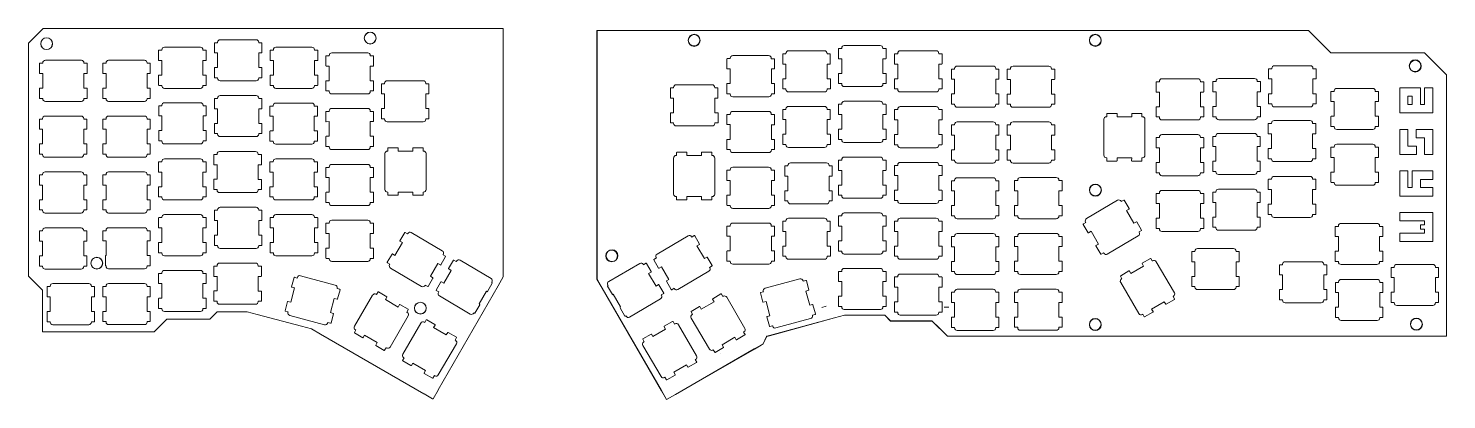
# Model space of a CAD drawing. Header units: millimetres. Extents: x -194 to 290, y 0 to 127.
import ezdxf

# ---------------------------------------------------------------- set-up
doc = ezdxf.new("R2010")
doc.units = ezdxf.units.MM
doc.header["$MEASUREMENT"] = 0
doc.layers.add('holes', color=7, linetype='Continuous')
doc.layers.add('Layer 1', color=7, linetype='Continuous')

# ---------------------------------------------------------------- blocks, each defined once
blk = doc.blocks.new('block 3')
at = {"layer": 'Layer 1', "color": 7, "lineweight": 9, "true_color": 0xffffff}
blk.add_lwpolyline([(-191.58, 39.66), (-191.58, 39.66)], dxfattribs=at)
blk.add_open_spline([(-191.75, 39.81), (-191.75, 39.82), (-191.75, 39.82), (-191.75, 39.82)], degree=3, dxfattribs=at)
blk = doc.blocks.new('block 4')
at = {"layer": 'Layer 1', "color": 7, "lineweight": 9, "true_color": 0xffffff}
for points in [[(-191.75, 39.82), (-191.75, 39.82)], [(-191.58, 39.66), (-191.58, 39.66)], [(-191.58, 39.66), (-191.58, 39.66)]]:
    blk.add_lwpolyline(points, dxfattribs=at)
blk.add_open_spline([(-191.75, 39.81), (-191.75, 39.82), (-191.75, 39.82), (-191.75, 39.82)], degree=3, dxfattribs=at)
blk = doc.blocks.new('block 5')
at = {"layer": 'Layer 1', "color": 7, "lineweight": 9, "true_color": 0xffffff}
blk.add_open_spline([(-191.75, 39.81), (-191.75, 39.82), (-191.75, 39.82), (-191.75, 39.82), (-191.75, 39.82), (-194.08, 42.15), (-194.08, 42.15), (-194.08, 42.15), (-194.08, 121.65), (-194.08, 121.65), (-194.08, 121.65), (-193.86, 121.87), (-193.86, 121.87), (-193.86, 121.87), (-191.58, 124.15), (-191.58, 124.15), (-191.58, 124.15), (-189, 126.73), (-189, 126.73), (-189, 126.73), (-31.9, 126.73), (-31.9, 126.73), (-31.9, 126.73), (-31.9, 41.9), (-31.9, 41.9), (-31.9, 41.9), (-33.66, 38.84), (-33.66, 38.84), (-33.66, 38.84), (-54.14, 3.3), (-54.14, 3.3), (-54.14, 3.3), (-54.17, 3.24), (-54.17, 3.24), (-54.17, 3.24), (-55.9, 0.24), (-55.9, 0.24), (-55.9, 0.24), (-56.03, 0.24), (-56.03, 0.24), (-56.03, 0.24), (-58.98, 1.94), (-58.98, 1.94), (-58.98, 1.94), (-59.08, 2), (-59.08, 2), (-59.08, 2), (-94.37, 22.35), (-94.37, 22.35), (-94.37, 22.35), (-97.43, 24.12), (-97.43, 24.12), (-97.43, 24.12), (-100.84, 25.02), (-100.84, 25.02), (-100.84, 25.02), (-115.99, 29.05), (-115.99, 29.05), (-115.99, 29.05), (-119.4, 29.96), (-119.4, 29.96), (-119.4, 29.96), (-129.56, 29.96), (-129.56, 29.96), (-129.56, 29.96), (-129.61, 29.91), (-129.61, 29.91), (-129.61, 29.91), (-132.06, 27.46), (-132.06, 27.46), (-132.06, 27.46), (-132.1, 27.42), (-132.1, 27.42), (-132.1, 27.42), (-146.83, 27.42), (-146.83, 27.42), (-146.83, 27.42), (-148.66, 25.59), (-148.66, 25.59), (-148.66, 25.59), (-149.33, 24.92), (-149.33, 24.92), (-149.33, 24.92), (-151.15, 23.1), (-151.15, 23.1), (-151.15, 23.1), (-189.25, 23.1), (-189.25, 23.1), (-189.25, 23.1), (-189.25, 37.32), (-189.25, 37.32), (-189.25, 37.32), (-191.75, 39.82), (-191.75, 39.82)], degree=3, knots=[0, 0, 0, 0, 1, 1, 1, 2, 2, 2, 3, 3, 3, 4, 4, 4, 5, 5, 5, 6, 6, 6, 7, 7, 7, 8, 8, 8, 9, 9, 9, 10, 10, 10, 11, 11, 11, 12, 12, 12, 13, 13, 13, 14, 14, 14, 15, 15, 15, 16, 16, 16, 17, 17, 17, 18, 18, 18, 19, 19, 19, 20, 20, 20, 21, 21, 21, 22, 22, 22, 23, 23, 23, 24, 24, 24, 25, 25, 25, 26, 26, 26, 27, 27, 27, 28, 28, 28, 29, 29, 29, 30, 30, 30, 31, 31, 31, 31], dxfattribs=at)
blk = doc.blocks.new('block 2')
at = {"layer": 'Layer 1'}
for name in ['block 5', 'block 3', 'block 4']:
    blk.add_blockref(name, (0, 0), dxfattribs=at)
blk = doc.blocks.new('block 8')
at = {"layer": 'Layer 1', "lineweight": 0}
blk.add_open_spline([(285.16, 115.9), (285.15, 115.89), (285.14, 115.88), (285.13, 115.87), (285.13, 115.87), (282.64, 118.34), (282.64, 118.34), (282.64, 118.34), (250.72, 118.34), (250.72, 118.34), (250.71, 118.34), (250.69, 118.35), (250.68, 118.36), (250.68, 118.36), (248.19, 120.84), (248.19, 120.84), (248.2, 120.86), (248.21, 120.87), (248.22, 120.88), (248.22, 120.88), (250.72, 118.39), (250.72, 118.39), (250.72, 118.39), (282.66, 118.39), (282.66, 118.39), (282.66, 118.39), (285.16, 115.9), (285.16, 115.9)], degree=3, knots=[0, 0, 0, 0, 1, 1, 1, 2, 2, 2, 3, 3, 3, 4, 4, 4, 5, 5, 5, 6, 6, 6, 7, 7, 7, 8, 8, 8, 9, 9, 9, 9], dxfattribs=at)
blk = doc.blocks.new('block 9')
at = {"layer": 'Layer 1', "lineweight": 0}
blk.add_open_spline([(254.25, 118.39), (254.25, 118.39), (254.25, 118.34), (254.25, 118.34), (254.25, 118.34), (250.72, 118.34), (250.72, 118.34), (250.71, 118.34), (250.69, 118.35), (250.68, 118.36), (250.68, 118.36), (248.19, 120.84), (248.19, 120.84), (248.19, 120.84), (245.5, 123.52), (245.5, 123.52), (245.5, 123.52), (243.02, 126), (243.02, 126), (243.02, 126), (239.51, 126), (239.51, 126), (239.51, 126), (239.51, 126.04), (239.51, 126.04), (239.51, 126.04), (243.04, 126.04), (243.04, 126.04), (243.04, 126.04), (245.54, 123.55), (245.54, 123.55), (245.54, 123.55), (248.22, 120.88), (248.22, 120.88), (248.22, 120.88), (250.72, 118.39), (250.72, 118.39), (250.72, 118.39), (254.25, 118.39), (254.25, 118.39)], degree=3, knots=[0, 0, 0, 0, 1, 1, 1, 2, 2, 2, 3, 3, 3, 4, 4, 4, 5, 5, 5, 6, 6, 6, 7, 7, 7, 8, 8, 8, 9, 9, 9, 10, 10, 10, 11, 11, 11, 12, 12, 12, 13, 13, 13, 13], dxfattribs=at)
blk = doc.blocks.new('block 10')
at = {"layer": 'Layer 1', "color": 250, "lineweight": 9, "true_color": 0x353528}
blk.add_open_spline([(290.22, 21.63), (290.22, 21.63), (123.29, 21.63), (123.29, 21.63), (123.29, 21.63), (123.29, 21.69), (123.29, 21.69), (123.29, 21.69), (119.78, 21.69), (119.78, 21.69), (119.78, 21.69), (117.28, 24.14), (117.28, 24.14), (117.27, 24.13), (117.26, 24.12), (117.25, 24.11), (117.25, 24.11), (117.03, 24.32), (117.03, 24.32), (117.03, 24.32), (114.52, 26.79), (114.52, 26.79), (114.52, 26.79), (110.99, 26.8), (110.99, 26.8), (110.99, 26.8), (103.86, 26.82), (103.86, 26.82), (103.86, 26.82), (101.3, 26.83), (101.3, 26.83), (101.3, 26.83), (100.34, 26.83), (100.34, 26.83), (100.34, 26.83), (98.36, 28.78), (98.36, 28.78), (98.36, 28.78), (84.57, 28.78), (84.57, 28.78), (84.57, 28.78), (81.16, 27.86), (81.16, 27.86), (81.16, 27.86), (61.46, 22.49), (61.46, 22.49), (61.46, 22.49), (59, 21.82), (59, 21.82), (59, 21.82), (58.06, 21.56), (58.06, 21.56), (58.06, 21.56), (56.88, 19), (56.88, 19), (56.88, 19), (56.16, 18.59), (56.16, 18.59), (56.16, 18.59), (53.82, 17.24), (53.82, 17.24), (53.82, 17.24), (26.91, 1.75), (26.91, 1.75), (26.91, 1.75), (23.85, -0.01), (23.85, -0.01), (23.85, -0.01), (22.08, 3.05), (22.08, 3.05), (22.08, 3.05), (1.82, 38.06), (1.82, 38.06), (1.82, 38.06), (0.05, 41.11), (0.05, 41.11), (0.05, 41.11), (0.05, 126.04), (0.05, 126.04), (0.05, 126.04), (243.04, 126.04), (243.04, 126.04), (243.04, 126.04), (245.54, 123.55), (245.54, 123.55), (245.54, 123.55), (248.22, 120.88), (248.22, 120.88), (248.22, 120.88), (250.72, 118.39), (250.72, 118.39), (250.72, 118.39), (282.66, 118.39), (282.66, 118.39), (282.66, 118.39), (285.16, 115.9), (285.16, 115.9), (285.16, 115.9), (287.72, 113.35), (287.72, 113.35), (287.72, 113.35), (290.22, 110.86), (290.22, 110.86), (290.22, 110.86), (290.22, 21.63), (290.22, 21.63)], degree=3, knots=[0, 0, 0, 0, 1, 1, 1, 2, 2, 2, 3, 3, 3, 4, 4, 4, 5, 5, 5, 6, 6, 6, 7, 7, 7, 8, 8, 8, 9, 9, 9, 10, 10, 10, 11, 11, 11, 12, 12, 12, 13, 13, 13, 14, 14, 14, 15, 15, 15, 16, 16, 16, 17, 17, 17, 18, 18, 18, 19, 19, 19, 20, 20, 20, 21, 21, 21, 22, 22, 22, 23, 23, 23, 24, 24, 24, 25, 25, 25, 26, 26, 26, 27, 27, 27, 28, 28, 28, 29, 29, 29, 30, 30, 30, 31, 31, 31, 32, 32, 32, 33, 33, 33, 34, 34, 34, 35, 35, 35, 35], dxfattribs=at)
at = {"layer": 'Layer 1', "lineweight": 0}
blk.add_open_spline([(0.1, 41.12), (0.1, 41.12), (1.86, 38.08), (1.86, 38.08), (1.85, 38.07), (1.83, 38.07), (1.82, 38.06), (1.82, 38.06), (0.05, 41.11), (0.05, 41.11), (0.05, 41.11), (0.05, 126.04), (0.05, 126.04), (0.05, 126.04), (3.58, 126.04), (3.58, 126.04), (3.58, 126.04), (3.58, 126), (3.58, 126), (3.58, 126), (0.1, 126), (0.1, 126), (0.1, 126), (0.1, 41.12), (0.1, 41.12)], degree=3, knots=[0, 0, 0, 0, 1, 1, 1, 2, 2, 2, 3, 3, 3, 4, 4, 4, 5, 5, 5, 6, 6, 6, 7, 7, 7, 8, 8, 8, 8], dxfattribs=at)
blk = doc.blocks.new('block 11')
at = {"layer": 'Layer 1', "lineweight": 0}
blk.add_open_spline([(26.91, 1.75), (26.91, 1.75), (23.85, -0.01), (23.85, -0.01), (23.85, -0.01), (22.08, 3.05), (22.08, 3.05), (22.08, 3.05), (1.82, 38.06), (1.82, 38.06), (1.82, 38.06), (0.05, 41.11), (0.05, 41.11), (0.05, 41.11), (0.05, 44.64), (0.05, 44.64), (0.05, 44.64), (0.1, 44.64), (0.1, 44.64), (0.1, 44.64), (0.1, 41.12), (0.1, 41.12), (0.1, 41.12), (1.86, 38.08), (1.86, 38.08), (1.86, 38.08), (22.12, 3.07), (22.12, 3.07), (22.12, 3.07), (23.87, 0.06), (23.87, 0.06), (23.87, 0.06), (26.88, 1.8), (26.88, 1.8), (26.88, 1.8), (26.9, 1.76), (26.9, 1.76), (26.9, 1.76), (26.91, 1.76), (26.91, 1.75)], degree=3, knots=[0, 0, 0, 0, 1, 1, 1, 2, 2, 2, 3, 3, 3, 4, 4, 4, 5, 5, 5, 6, 6, 6, 7, 7, 7, 8, 8, 8, 9, 9, 9, 10, 10, 10, 11, 11, 11, 12, 12, 12, 13, 13, 13, 13], dxfattribs=at)
blk = doc.blocks.new('block 12')
at = {"layer": 'Layer 1', "lineweight": 0}
blk.add_lwpolyline([(290.22, 25.16), (290.22, 21.63), (123.29, 21.63), (123.29, 21.69), (290.17, 21.69), (290.17, 25.16), (290.22, 25.16)], dxfattribs=at)
blk = doc.blocks.new('block 13')
at = {"layer": 'Layer 1', "lineweight": 0}
blk.add_open_spline([(245.54, 123.55), (245.53, 123.54), (245.51, 123.53), (245.5, 123.52), (245.5, 123.52), (243.02, 126), (243.02, 126), (243.02, 126), (0.1, 126), (0.1, 126), (0.1, 126), (0.1, 122.52), (0.1, 122.52), (0.1, 122.52), (0.05, 122.52), (0.05, 122.52), (0.05, 122.52), (0.05, 126.04), (0.05, 126.04), (0.05, 126.04), (243.04, 126.04), (243.04, 126.04), (243.04, 126.04), (245.54, 123.55), (245.54, 123.55)], degree=3, knots=[0, 0, 0, 0, 1, 1, 1, 2, 2, 2, 3, 3, 3, 4, 4, 4, 5, 5, 5, 6, 6, 6, 7, 7, 7, 8, 8, 8, 8], dxfattribs=at)
blk = doc.blocks.new('block 14')
at = {"layer": 'Layer 1', "lineweight": 0}
blk.add_open_spline([(101.33, 26.88), (101.32, 26.86), (101.31, 26.85), (101.3, 26.83), (101.3, 26.83), (100.34, 26.83), (100.34, 26.83), (100.34, 26.83), (98.36, 28.78), (98.36, 28.78), (98.36, 28.78), (84.57, 28.78), (84.57, 28.78), (84.57, 28.78), (81.16, 27.86), (81.16, 27.86), (81.16, 27.87), (81.15, 27.89), (81.15, 27.9), (81.15, 27.9), (84.56, 28.83), (84.56, 28.83), (84.56, 28.83), (84.56, 28.83), (84.57, 28.83), (84.57, 28.83), (98.36, 28.83), (98.36, 28.83), (98.37, 28.83), (98.38, 28.83), (98.39, 28.82), (98.39, 28.82), (100.36, 26.89), (100.36, 26.89), (100.36, 26.89), (101.33, 26.88), (101.33, 26.88)], degree=3, knots=[0, 0, 0, 0, 1, 1, 1, 2, 2, 2, 3, 3, 3, 4, 4, 4, 5, 5, 5, 6, 6, 6, 7, 7, 7, 8, 8, 8, 9, 9, 9, 10, 10, 10, 11, 11, 11, 12, 12, 12, 12], dxfattribs=at)
blk = doc.blocks.new('block 15')
at = {"layer": 'Layer 1', "lineweight": 0}
blk.add_open_spline([(59, 21.82), (59, 21.82), (58.06, 21.56), (58.06, 21.56), (58.06, 21.56), (56.88, 19), (56.88, 19), (56.88, 19), (56.16, 18.59), (56.16, 18.59), (56.16, 18.59), (53.82, 17.24), (53.82, 17.24), (53.82, 17.24), (26.91, 1.75), (26.91, 1.75), (26.91, 1.75), (23.85, -0.01), (23.85, -0.01), (23.85, -0.01), (22.08, 3.05), (22.08, 3.05), (22.08, 3.05), (22.08, 3.05), (22.09, 3.05), (22.09, 3.05), (22.12, 3.07), (22.12, 3.07), (22.12, 3.07), (23.87, 0.06), (23.87, 0.06), (23.87, 0.06), (26.88, 1.8), (26.88, 1.8), (26.88, 1.8), (53.8, 17.29), (53.8, 17.29), (53.8, 17.29), (56.11, 18.62), (56.11, 18.62), (56.11, 18.62), (56.84, 19.04), (56.84, 19.04), (56.84, 19.04), (58.01, 21.59), (58.01, 21.59), (58.02, 21.6), (58.03, 21.61), (58.05, 21.61), (58.05, 21.61), (58.95, 21.86), (58.95, 21.86), (58.97, 21.85), (58.98, 21.83), (59, 21.82)], degree=3, knots=[0, 0, 0, 0, 1, 1, 1, 2, 2, 2, 3, 3, 3, 4, 4, 4, 5, 5, 5, 6, 6, 6, 7, 7, 7, 8, 8, 8, 9, 9, 9, 10, 10, 10, 11, 11, 11, 12, 12, 12, 13, 13, 13, 14, 14, 14, 15, 15, 15, 16, 16, 16, 17, 17, 17, 18, 18, 18, 18], dxfattribs=at)
blk = doc.blocks.new('block 16')
at = {"layer": 'Layer 1', "lineweight": 0}
blk.add_open_spline([(88.1, 28.83), (88.1, 28.83), (88.1, 28.78), (88.1, 28.78), (88.1, 28.78), (84.57, 28.78), (84.57, 28.78), (84.57, 28.78), (81.16, 27.86), (81.16, 27.86), (81.16, 27.86), (61.46, 22.49), (61.46, 22.49), (61.46, 22.49), (59, 21.82), (59, 21.82), (59, 21.82), (58.06, 21.56), (58.06, 21.56), (58.06, 21.56), (56.88, 19), (56.88, 19), (56.88, 19), (56.16, 18.59), (56.16, 18.59), (56.14, 18.6), (56.13, 18.61), (56.11, 18.62), (56.11, 18.62), (56.84, 19.04), (56.84, 19.04), (56.84, 19.04), (58.01, 21.59), (58.01, 21.59), (58.02, 21.6), (58.03, 21.61), (58.05, 21.61), (58.05, 21.61), (58.95, 21.86), (58.95, 21.86), (58.95, 21.86), (61.45, 22.54), (61.45, 22.54), (61.45, 22.54), (81.15, 27.9), (81.15, 27.9), (81.15, 27.9), (84.56, 28.83), (84.56, 28.83), (84.56, 28.83), (84.56, 28.83), (84.57, 28.83), (84.57, 28.83), (88.1, 28.83), (88.1, 28.83)], degree=3, knots=[0, 0, 0, 0, 1, 1, 1, 2, 2, 2, 3, 3, 3, 4, 4, 4, 5, 5, 5, 6, 6, 6, 7, 7, 7, 8, 8, 8, 9, 9, 9, 10, 10, 10, 11, 11, 11, 12, 12, 12, 13, 13, 13, 14, 14, 14, 15, 15, 15, 16, 16, 16, 17, 17, 17, 18, 18, 18, 18], dxfattribs=at)
blk = doc.blocks.new('block 17')
at = {"layer": 'Layer 1', "lineweight": 0}
blk.add_open_spline([(61.46, 22.49), (61.46, 22.49), (59, 21.82), (59, 21.82), (59, 21.82), (58.06, 21.56), (58.06, 21.56), (58.06, 21.56), (56.88, 19), (56.88, 19), (56.88, 19), (56.16, 18.59), (56.16, 18.59), (56.16, 18.59), (53.82, 17.24), (53.82, 17.24), (53.81, 17.26), (53.81, 17.27), (53.8, 17.29), (53.8, 17.29), (56.11, 18.62), (56.11, 18.62), (56.11, 18.62), (56.84, 19.04), (56.84, 19.04), (56.84, 19.04), (58.01, 21.59), (58.01, 21.59), (58.02, 21.6), (58.03, 21.61), (58.05, 21.61), (58.05, 21.61), (58.95, 21.86), (58.95, 21.86), (58.95, 21.86), (61.45, 22.54), (61.45, 22.54), (61.45, 22.53), (61.46, 22.51), (61.46, 22.49)], degree=3, knots=[0, 0, 0, 0, 1, 1, 1, 2, 2, 2, 3, 3, 3, 4, 4, 4, 5, 5, 5, 6, 6, 6, 7, 7, 7, 8, 8, 8, 9, 9, 9, 10, 10, 10, 11, 11, 11, 12, 12, 12, 13, 13, 13, 13], dxfattribs=at)
blk = doc.blocks.new('block 18')
at = {"layer": 'Layer 1', "lineweight": 0}
blk.add_open_spline([(103.86, 26.88), (103.86, 26.88), (103.86, 26.82), (103.86, 26.82), (103.86, 26.82), (101.3, 26.83), (101.3, 26.83), (101.3, 26.83), (100.34, 26.83), (100.34, 26.83), (100.34, 26.83), (98.36, 28.78), (98.36, 28.78), (98.36, 28.78), (94.83, 28.78), (94.83, 28.78), (94.83, 28.78), (94.83, 28.83), (94.83, 28.83), (94.83, 28.83), (98.36, 28.83), (98.36, 28.83), (98.37, 28.83), (98.38, 28.83), (98.39, 28.82), (98.39, 28.82), (100.36, 26.89), (100.36, 26.89), (100.36, 26.89), (101.33, 26.88), (101.33, 26.88), (101.33, 26.88), (103.86, 26.88), (103.86, 26.88)], degree=3, knots=[0, 0, 0, 0, 1, 1, 1, 2, 2, 2, 3, 3, 3, 4, 4, 4, 5, 5, 5, 6, 6, 6, 7, 7, 7, 8, 8, 8, 9, 9, 9, 10, 10, 10, 11, 11, 11, 11], dxfattribs=at)
blk = doc.blocks.new('block 19')
at = {"layer": 'Layer 1', "lineweight": 0}
blk.add_open_spline([(117.07, 24.36), (117.06, 24.34), (117.04, 24.33), (117.03, 24.32), (117.03, 24.32), (114.52, 26.79), (114.52, 26.79), (114.52, 26.79), (110.99, 26.8), (110.99, 26.8), (110.99, 26.8), (103.86, 26.82), (103.86, 26.82), (103.86, 26.82), (101.3, 26.83), (101.3, 26.83), (101.3, 26.83), (100.34, 26.83), (100.34, 26.83), (100.34, 26.83), (98.36, 28.78), (98.36, 28.78), (98.36, 28.78), (97.4, 28.78), (97.4, 28.78), (97.41, 28.8), (97.42, 28.82), (97.43, 28.83), (97.43, 28.83), (98.36, 28.83), (98.36, 28.83), (98.37, 28.83), (98.38, 28.83), (98.39, 28.82), (98.39, 28.82), (100.36, 26.89), (100.36, 26.89), (100.36, 26.89), (101.33, 26.88), (101.33, 26.88), (101.33, 26.88), (103.86, 26.88), (103.86, 26.88), (103.86, 26.88), (110.99, 26.85), (110.99, 26.85), (110.99, 26.85), (114.52, 26.84), (114.52, 26.84), (114.53, 26.84), (114.54, 26.84), (114.55, 26.83), (114.55, 26.83), (117.07, 24.36), (117.07, 24.36)], degree=3, knots=[0, 0, 0, 0, 1, 1, 1, 2, 2, 2, 3, 3, 3, 4, 4, 4, 5, 5, 5, 6, 6, 6, 7, 7, 7, 8, 8, 8, 9, 9, 9, 10, 10, 10, 11, 11, 11, 12, 12, 12, 13, 13, 13, 14, 14, 14, 15, 15, 15, 16, 16, 16, 17, 17, 17, 18, 18, 18, 18], dxfattribs=at)
blk = doc.blocks.new('block 20')
at = {"layer": 'Layer 1', "lineweight": 0}
blk.add_open_spline([(117.28, 24.14), (117.27, 24.13), (117.26, 24.12), (117.25, 24.11), (117.25, 24.11), (117.03, 24.32), (117.03, 24.32), (117.03, 24.32), (114.52, 26.79), (114.52, 26.79), (114.52, 26.79), (110.99, 26.8), (110.99, 26.8), (110.99, 26.8), (110.99, 26.85), (110.99, 26.85), (110.99, 26.85), (114.52, 26.84), (114.52, 26.84), (114.53, 26.84), (114.54, 26.84), (114.55, 26.83), (114.55, 26.83), (117.07, 24.36), (117.07, 24.36), (117.07, 24.36), (117.28, 24.14), (117.28, 24.14)], degree=3, knots=[0, 0, 0, 0, 1, 1, 1, 2, 2, 2, 3, 3, 3, 4, 4, 4, 5, 5, 5, 6, 6, 6, 7, 7, 7, 8, 8, 8, 9, 9, 9, 9], dxfattribs=at)
blk = doc.blocks.new('block 21')
at = {"layer": 'Layer 1', "lineweight": 0}
blk.add_open_spline([(290.22, 110.86), (290.22, 110.86), (290.22, 21.63), (290.22, 21.63), (290.22, 21.63), (286.69, 21.63), (286.69, 21.63), (286.69, 21.63), (286.69, 21.69), (286.69, 21.69), (286.69, 21.69), (290.17, 21.69), (290.17, 21.69), (290.17, 21.69), (290.17, 110.84), (290.17, 110.84), (290.17, 110.84), (287.69, 113.32), (287.69, 113.32), (287.7, 113.33), (287.71, 113.34), (287.72, 113.35), (287.72, 113.35), (290.22, 110.86), (290.22, 110.86)], degree=3, knots=[0, 0, 0, 0, 1, 1, 1, 2, 2, 2, 3, 3, 3, 4, 4, 4, 5, 5, 5, 6, 6, 6, 7, 7, 7, 8, 8, 8, 8], dxfattribs=at)
blk = doc.blocks.new('block 22')
at = {"layer": 'Layer 1', "lineweight": 0}
blk.add_lwpolyline([(290.22, 110.86), (290.22, 107.33), (290.17, 107.33), (290.17, 110.84), (287.69, 113.32), (285.13, 115.87), (282.64, 118.34), (279.14, 118.34), (279.14, 118.39), (282.66, 118.39), (285.16, 115.9), (287.72, 113.35), (290.22, 110.86)], dxfattribs=at)
blk = doc.blocks.new('block 7')
at = {"layer": 'Layer 1'}
for name in ['block 10', 'block 13', 'block 9', 'block 8', 'block 22', 'block 21', 'block 11', 'block 16', 'block 14', 'block 18', 'block 19', 'block 20', 'block 12', 'block 15', 'block 17']:
    blk.add_blockref(name, (0, 0), dxfattribs=at)
blk = doc.blocks.new('block 25')
at = {"layer": 'holes', "lineweight": 0}
blk.add_open_spline([(170.27, 73.58), (171.37, 73.58), (172.27, 72.68), (172.27, 71.58), (172.27, 70.47), (171.37, 69.58), (170.27, 69.58), (169.17, 69.58), (168.27, 70.47), (168.27, 71.58), (168.27, 72.68), (169.17, 73.58), (170.27, 73.58)], degree=3, knots=[0, 0, 0, 0, 1, 1, 1, 2, 2, 2, 3, 3, 3, 4, 4, 4, 4], dxfattribs=at)
blk = doc.blocks.new('block 26')
at = {"layer": 'holes', "lineweight": 0}
blk.add_open_spline([(170.21, 124.73), (171.31, 124.73), (172.21, 123.83), (172.21, 122.73), (172.21, 121.62), (171.31, 120.73), (170.21, 120.73), (169.11, 120.73), (168.21, 121.62), (168.21, 122.73), (168.21, 123.83), (169.11, 124.73), (170.21, 124.73)], degree=3, knots=[0, 0, 0, 0, 1, 1, 1, 2, 2, 2, 3, 3, 3, 4, 4, 4, 4], dxfattribs=at)
blk = doc.blocks.new('block 27')
at = {"layer": 'holes', "lineweight": 0}
blk.add_open_spline([(279.86, 27.82), (280.96, 27.82), (281.86, 26.92), (281.86, 25.82), (281.86, 24.71), (280.96, 23.82), (279.86, 23.82), (278.76, 23.82), (277.86, 24.71), (277.86, 25.82), (277.86, 26.92), (278.76, 27.82), (279.86, 27.82)], degree=3, knots=[0, 0, 0, 0, 1, 1, 1, 2, 2, 2, 3, 3, 3, 4, 4, 4, 4], dxfattribs=at)
blk = doc.blocks.new('block 28')
at = {"layer": 'holes', "lineweight": 0}
blk.add_open_spline([(170.21, 27.7), (171.31, 27.7), (172.21, 26.8), (172.21, 25.7), (172.21, 24.59), (171.31, 23.7), (170.21, 23.7), (169.11, 23.7), (168.21, 24.59), (168.21, 25.7), (168.21, 26.8), (169.11, 27.7), (170.21, 27.7)], degree=3, knots=[0, 0, 0, 0, 1, 1, 1, 2, 2, 2, 3, 3, 3, 4, 4, 4, 4], dxfattribs=at)
blk = doc.blocks.new('block 29')
at = {"layer": 'holes', "lineweight": 0}
blk.add_open_spline([(279.46, 115.98), (280.57, 115.98), (281.46, 115.08), (281.46, 113.98), (281.46, 112.87), (280.57, 111.98), (279.46, 111.98), (278.36, 111.98), (277.46, 112.87), (277.46, 113.98), (277.46, 115.08), (278.36, 115.98), (279.46, 115.98)], degree=3, knots=[0, 0, 0, 0, 1, 1, 1, 2, 2, 2, 3, 3, 3, 4, 4, 4, 4], dxfattribs=at)
blk = doc.blocks.new('block 30')
at = {"layer": 'holes', "lineweight": 0}
blk.add_open_spline([(5.06, 51.07), (6.16, 51.07), (7.06, 50.17), (7.06, 49.07), (7.06, 47.96), (6.16, 47.07), (5.06, 47.07), (3.96, 47.07), (3.06, 47.96), (3.06, 49.07), (3.06, 50.17), (3.96, 51.07), (5.06, 51.07)], degree=3, knots=[0, 0, 0, 0, 1, 1, 1, 2, 2, 2, 3, 3, 3, 4, 4, 4, 4], dxfattribs=at)
blk = doc.blocks.new('block 31')
at = {"layer": 'holes', "lineweight": 0}
blk.add_open_spline([(33.25, 124.73), (34.35, 124.73), (35.25, 123.83), (35.25, 122.73), (35.25, 121.62), (34.35, 120.73), (33.25, 120.73), (32.15, 120.73), (31.25, 121.62), (31.25, 122.73), (31.25, 123.83), (32.15, 124.73), (33.25, 124.73)], degree=3, knots=[0, 0, 0, 0, 1, 1, 1, 2, 2, 2, 3, 3, 3, 4, 4, 4, 4], dxfattribs=at)
blk = doc.blocks.new('block 32')
at = {"layer": 'holes', "lineweight": 0}
blk.add_lwpolyline([(42.42, 15.73), (42.42, 15.73)], dxfattribs=at)
blk = doc.blocks.new('block 33')
at = {"layer": 'holes', "lineweight": 0}
blk.add_lwpolyline([(78.35, 31.86), (76.81, 31.45)], dxfattribs=at)
blk = doc.blocks.new('block 34')
at = {"layer": 'holes', "lineweight": 0}
blk.add_lwpolyline([(120.28, 31.58), (118.68, 31.58)], dxfattribs=at)
blk = doc.blocks.new('block 24')
at = {"layer": 'holes'}
for name in ['block 31', 'block 26', 'block 29', 'block 25', 'block 30', 'block 33', 'block 34', 'block 28', 'block 27', 'block 32']:
    blk.add_blockref(name, (0, 0), dxfattribs=at)
blk = doc.blocks.new('block 36')
at = {"layer": 'holes', "color": 7, "lineweight": 9, "true_color": 0xffffff}
blk.add_open_spline([(-60.22, 33.23), (-59.11, 33.23), (-58.22, 32.33), (-58.22, 31.23), (-58.22, 30.12), (-59.11, 29.23), (-60.22, 29.23), (-61.32, 29.23), (-62.22, 30.12), (-62.22, 31.23), (-62.22, 32.33), (-61.32, 33.23), (-60.22, 33.23)], degree=3, knots=[0, 0, 0, 0, 1, 1, 1, 2, 2, 2, 3, 3, 3, 4, 4, 4, 4], dxfattribs=at)
blk = doc.blocks.new('block 37')
at = {"layer": 'holes', "color": 7, "lineweight": 9, "true_color": 0xffffff}
blk.add_open_spline([(-187.85, 123.53), (-186.75, 123.53), (-185.85, 122.63), (-185.85, 121.53), (-185.85, 120.42), (-186.75, 119.53), (-187.85, 119.53), (-188.96, 119.53), (-189.85, 120.42), (-189.85, 121.53), (-189.85, 122.63), (-188.96, 123.53), (-187.85, 123.53)], degree=3, knots=[0, 0, 0, 0, 1, 1, 1, 2, 2, 2, 3, 3, 3, 4, 4, 4, 4], dxfattribs=at)
blk = doc.blocks.new('block 38')
at = {"layer": 'holes', "color": 7, "lineweight": 9, "true_color": 0xffffff}
blk.add_open_spline([(-170.71, 48.6), (-169.6, 48.6), (-168.71, 47.7), (-168.71, 46.6), (-168.71, 45.49), (-169.6, 44.6), (-170.71, 44.6), (-171.81, 44.6), (-172.71, 45.49), (-172.71, 46.6), (-172.71, 47.7), (-171.81, 48.6), (-170.71, 48.6)], degree=3, knots=[0, 0, 0, 0, 1, 1, 1, 2, 2, 2, 3, 3, 3, 4, 4, 4, 4], dxfattribs=at)
blk = doc.blocks.new('block 39')
at = {"layer": 'holes', "color": 7, "lineweight": 9, "true_color": 0xffffff}
blk.add_open_spline([(-77.36, 125.43), (-76.26, 125.43), (-75.36, 124.54), (-75.36, 123.43), (-75.36, 122.33), (-76.26, 121.43), (-77.36, 121.43), (-78.47, 121.43), (-79.36, 122.33), (-79.36, 123.43), (-79.36, 124.54), (-78.47, 125.43), (-77.36, 125.43)], degree=3, knots=[0, 0, 0, 0, 1, 1, 1, 2, 2, 2, 3, 3, 3, 4, 4, 4, 4], dxfattribs=at)
blk = doc.blocks.new('block 35')
at = {"layer": 'holes'}
for name in ['block 37', 'block 39', 'block 38', 'block 36']:
    blk.add_blockref(name, (0, 0), dxfattribs=at)
blk = doc.blocks.new('block 42')
at = {"layer": 'holes', "color": 7, "lineweight": 9, "true_color": 0xffffff}
blk.add_open_spline([(170.3, 73.47), (171.41, 73.47), (172.31, 72.57), (172.31, 71.46), (172.31, 70.35), (171.41, 69.45), (170.3, 69.45), (169.19, 69.45), (168.29, 70.35), (168.29, 71.46), (168.29, 72.57), (169.19, 73.47), (170.3, 73.47)], degree=3, knots=[0, 0, 0, 0, 1, 1, 1, 2, 2, 2, 3, 3, 3, 4, 4, 4, 4], dxfattribs=at)
blk = doc.blocks.new('block 43')
at = {"layer": 'holes', "color": 7, "lineweight": 9, "true_color": 0xffffff}
blk.add_open_spline([(170.26, 124.59), (171.37, 124.59), (172.27, 123.69), (172.27, 122.58), (172.27, 121.46), (171.37, 120.56), (170.26, 120.56), (169.15, 120.56), (168.25, 121.46), (168.25, 122.58), (168.25, 123.69), (169.15, 124.59), (170.26, 124.59)], degree=3, knots=[0, 0, 0, 0, 1, 1, 1, 2, 2, 2, 3, 3, 3, 4, 4, 4, 4], dxfattribs=at)
blk = doc.blocks.new('block 44')
at = {"layer": 'holes', "color": 7, "lineweight": 9, "true_color": 0xffffff}
blk.add_open_spline([(279.91, 27.68), (281.02, 27.68), (281.92, 26.78), (281.92, 25.67), (281.92, 24.56), (281.02, 23.66), (279.91, 23.66), (278.79, 23.66), (277.89, 24.56), (277.89, 25.67), (277.89, 26.78), (278.79, 27.68), (279.91, 27.68)], degree=3, knots=[0, 0, 0, 0, 1, 1, 1, 2, 2, 2, 3, 3, 3, 4, 4, 4, 4], dxfattribs=at)
blk = doc.blocks.new('block 45')
at = {"layer": 'holes', "color": 7, "lineweight": 9, "true_color": 0xffffff}
blk.add_open_spline([(170.26, 27.57), (171.37, 27.57), (172.27, 26.67), (172.27, 25.56), (172.27, 24.45), (171.37, 23.55), (170.26, 23.55), (169.15, 23.55), (168.25, 24.45), (168.25, 25.56), (168.25, 26.67), (169.15, 27.57), (170.26, 27.57)], degree=3, knots=[0, 0, 0, 0, 1, 1, 1, 2, 2, 2, 3, 3, 3, 4, 4, 4, 4], dxfattribs=at)
blk = doc.blocks.new('block 46')
at = {"layer": 'holes', "color": 7, "lineweight": 9, "true_color": 0xffffff}
blk.add_open_spline([(279.52, 115.84), (280.63, 115.84), (281.53, 114.94), (281.53, 113.83), (281.53, 112.72), (280.63, 111.82), (279.52, 111.82), (278.41, 111.82), (277.51, 112.72), (277.51, 113.83), (277.51, 114.94), (278.41, 115.84), (279.52, 115.84)], degree=3, knots=[0, 0, 0, 0, 1, 1, 1, 2, 2, 2, 3, 3, 3, 4, 4, 4, 4], dxfattribs=at)
blk = doc.blocks.new('block 47')
at = {"layer": 'holes', "color": 7, "lineweight": 9, "true_color": 0xffffff}
blk.add_open_spline([(33.28, 124.59), (34.39, 124.59), (35.29, 123.69), (35.29, 122.58), (35.29, 121.46), (34.39, 120.56), (33.28, 120.56), (32.17, 120.56), (31.27, 121.46), (31.27, 122.58), (31.27, 123.69), (32.17, 124.59), (33.28, 124.59)], degree=3, knots=[0, 0, 0, 0, 1, 1, 1, 2, 2, 2, 3, 3, 3, 4, 4, 4, 4], dxfattribs=at)
blk = doc.blocks.new('block 41')
at = {"layer": 'holes'}
for name in ['block 47', 'block 43', 'block 46', 'block 42', 'block 45', 'block 44']:
    blk.add_blockref(name, (0, 0), dxfattribs=at)
blk = doc.blocks.new('block 48')
at = {"layer": 'holes', "color": 7, "lineweight": 9, "true_color": 0xffffff}
blk.add_open_spline([(5.23, 51.14), (6.34, 51.14), (7.24, 50.24), (7.24, 49.13), (7.24, 48.02), (6.34, 47.12), (5.23, 47.12), (4.12, 47.12), (3.22, 48.02), (3.22, 49.13), (3.22, 50.24), (4.12, 51.14), (5.23, 51.14)], degree=3, knots=[0, 0, 0, 0, 1, 1, 1, 2, 2, 2, 3, 3, 3, 4, 4, 4, 4], dxfattribs=at)
blk = doc.blocks.new('block 40')
at = {"layer": 'holes', "color": 7, "lineweight": 9, "true_color": 0xffffff}
for points, knots in [([(59.63, 112.91), (59.63, 112.91), (59.63, 107.9), (59.63, 107.9), (59.63, 107.9), (60.62, 107.9), (60.62, 107.9), (60.69, 107.9), (60.72, 107.86), (60.72, 107.79), (60.72, 107.79), (60.72, 104.51), (60.72, 104.51), (60.72, 104.44), (60.69, 104.41), (60.62, 104.41), (60.62, 104.41), (59.63, 104.41), (59.63, 104.41), (59.63, 104.41), (59.63, 104.27), (59.63, 104.27), (59.63, 103.77), (59.24, 103.38), (58.75, 103.38), (58.75, 103.38), (46.44, 103.38), (46.44, 103.38), (45.94, 103.38), (45.56, 103.77), (45.56, 104.27), (45.56, 104.27), (45.56, 104.41), (45.56, 104.41), (45.56, 104.41), (44.57, 104.41), (44.57, 104.41), (44.5, 104.41), (44.46, 104.44), (44.46, 104.51), (44.46, 104.51), (44.46, 107.79), (44.46, 107.79), (44.46, 107.86), (44.5, 107.9), (44.57, 107.9), (44.57, 107.9), (45.56, 107.9), (45.56, 107.9), (45.56, 107.9), (45.56, 112.91), (45.56, 112.91), (45.56, 112.91), (44.57, 112.91), (44.57, 112.91), (44.5, 112.91), (44.46, 112.94), (44.46, 113.02), (44.46, 113.02), (44.46, 116.3), (44.46, 116.3), (44.46, 116.37), (44.5, 116.4), (44.57, 116.4), (44.57, 116.4), (45.56, 116.4), (45.56, 116.4), (45.56, 116.4), (45.56, 116.54), (45.56, 116.54), (45.56, 117.04), (45.94, 117.42), (46.44, 117.42), (46.44, 117.42), (58.71, 117.42), (58.71, 117.42), (59.21, 117.42), (59.6, 117.04), (59.6, 116.54), (59.6, 116.54), (59.6, 116.37), (59.6, 116.37), (59.6, 116.37), (60.58, 116.37), (60.58, 116.37), (60.65, 116.37), (60.69, 116.33), (60.69, 116.26), (60.69, 116.26), (60.69, 112.98), (60.69, 112.98), (60.69, 112.91), (60.65, 112.87), (60.58, 112.87), (60.58, 112.87), (59.63, 112.91), (59.63, 112.91), (59.63, 112.91), (59.63, 112.91), (59.63, 112.91)], [0, 0, 0, 0, 1, 1, 1, 2, 2, 2, 3, 3, 3, 4, 4, 4, 5, 5, 5, 6, 6, 6, 7, 7, 7, 8, 8, 8, 9, 9, 9, 10, 10, 10, 11, 11, 11, 12, 12, 12, 13, 13, 13, 14, 14, 14, 15, 15, 15, 16, 16, 16, 17, 17, 17, 18, 18, 18, 19, 19, 19, 20, 20, 20, 21, 21, 21, 22, 22, 22, 23, 23, 23, 24, 24, 24, 25, 25, 25, 26, 26, 26, 27, 27, 27, 28, 28, 28, 29, 29, 29, 30, 30, 30, 31, 31, 31, 32, 32, 32, 33, 33, 33, 33]), ([(78.68, 114.57), (78.68, 114.57), (78.68, 109.56), (78.68, 109.56), (78.68, 109.56), (79.67, 109.56), (79.67, 109.56), (79.74, 109.56), (79.77, 109.52), (79.77, 109.45), (79.77, 109.45), (79.77, 106.17), (79.77, 106.17), (79.77, 106.1), (79.74, 106.07), (79.67, 106.07), (79.67, 106.07), (78.68, 106.07), (78.68, 106.07), (78.68, 106.07), (78.68, 105.92), (78.68, 105.92), (78.68, 105.43), (78.29, 105.04), (77.8, 105.04), (77.8, 105.04), (65.49, 105.04), (65.49, 105.04), (64.99, 105.04), (64.61, 105.43), (64.61, 105.92), (64.61, 105.92), (64.61, 106.07), (64.61, 106.07), (64.61, 106.07), (63.62, 106.07), (63.62, 106.07), (63.55, 106.07), (63.51, 106.1), (63.51, 106.17), (63.51, 106.17), (63.51, 109.45), (63.51, 109.45), (63.51, 109.52), (63.55, 109.56), (63.62, 109.56), (63.62, 109.56), (64.61, 109.56), (64.61, 109.56), (64.61, 109.56), (64.61, 114.57), (64.61, 114.57), (64.61, 114.57), (63.62, 114.57), (63.62, 114.57), (63.55, 114.57), (63.51, 114.6), (63.51, 114.67), (63.51, 114.67), (63.51, 117.95), (63.51, 117.95), (63.51, 118.02), (63.55, 118.06), (63.62, 118.06), (63.62, 118.06), (64.61, 118.06), (64.61, 118.06), (64.61, 118.06), (64.61, 118.2), (64.61, 118.2), (64.61, 118.69), (64.99, 119.08), (65.49, 119.08), (65.49, 119.08), (77.76, 119.08), (77.76, 119.08), (78.26, 119.08), (78.65, 118.69), (78.65, 118.2), (78.65, 118.2), (78.65, 118.06), (78.65, 118.06), (78.65, 118.06), (79.63, 118.06), (79.63, 118.06), (79.7, 118.06), (79.74, 118.02), (79.74, 117.95), (79.74, 117.95), (79.74, 114.67), (79.74, 114.67), (79.74, 114.6), (79.7, 114.57), (79.63, 114.57), (79.63, 114.57), (78.68, 114.57), (78.68, 114.57)], [0, 0, 0, 0, 1, 1, 1, 2, 2, 2, 3, 3, 3, 4, 4, 4, 5, 5, 5, 6, 6, 6, 7, 7, 7, 8, 8, 8, 9, 9, 9, 10, 10, 10, 11, 11, 11, 12, 12, 12, 13, 13, 13, 14, 14, 14, 15, 15, 15, 16, 16, 16, 17, 17, 17, 18, 18, 18, 19, 19, 19, 20, 20, 20, 21, 21, 21, 22, 22, 22, 23, 23, 23, 24, 24, 24, 25, 25, 25, 26, 26, 26, 27, 27, 27, 28, 28, 28, 29, 29, 29, 30, 30, 30, 31, 31, 31, 32, 32, 32, 32]), ([(97.73, 116.37), (97.73, 116.37), (97.73, 111.36), (97.73, 111.36), (97.73, 111.36), (98.72, 111.36), (98.72, 111.36), (98.79, 111.36), (98.82, 111.32), (98.82, 111.25), (98.82, 111.25), (98.82, 107.97), (98.82, 107.97), (98.82, 107.9), (98.79, 107.86), (98.72, 107.86), (98.72, 107.86), (97.73, 107.86), (97.73, 107.86), (97.73, 107.86), (97.73, 107.72), (97.73, 107.72), (97.73, 107.23), (97.34, 106.84), (96.85, 106.84), (96.85, 106.84), (84.54, 106.84), (84.54, 106.84), (84.04, 106.84), (83.66, 107.23), (83.66, 107.72), (83.66, 107.72), (83.66, 107.86), (83.66, 107.86), (83.66, 107.86), (82.67, 107.86), (82.67, 107.86), (82.6, 107.86), (82.56, 107.9), (82.56, 107.97), (82.56, 107.97), (82.56, 111.25), (82.56, 111.25), (82.56, 111.32), (82.6, 111.36), (82.67, 111.36), (82.67, 111.36), (83.66, 111.36), (83.66, 111.36), (83.66, 111.36), (83.66, 116.37), (83.66, 116.37), (83.66, 116.37), (82.67, 116.37), (82.67, 116.37), (82.6, 116.37), (82.56, 116.4), (82.56, 116.47), (82.56, 116.47), (82.56, 119.75), (82.56, 119.75), (82.56, 119.82), (82.6, 119.86), (82.67, 119.86), (82.67, 119.86), (83.66, 119.86), (83.66, 119.86), (83.66, 119.86), (83.66, 120), (83.66, 120), (83.66, 120.49), (84.04, 120.88), (84.54, 120.88), (84.54, 120.88), (96.81, 120.88), (96.81, 120.88), (97.31, 120.88), (97.7, 120.49), (97.7, 120), (97.7, 120), (97.7, 119.86), (97.7, 119.86), (97.7, 119.86), (98.68, 119.86), (98.68, 119.86), (98.75, 119.86), (98.79, 119.82), (98.79, 119.75), (98.79, 119.75), (98.79, 116.47), (98.79, 116.47), (98.79, 116.4), (98.75, 116.37), (98.68, 116.37), (98.68, 116.37), (97.73, 116.37), (97.73, 116.37)], [0, 0, 0, 0, 1, 1, 1, 2, 2, 2, 3, 3, 3, 4, 4, 4, 5, 5, 5, 6, 6, 6, 7, 7, 7, 8, 8, 8, 9, 9, 9, 10, 10, 10, 11, 11, 11, 12, 12, 12, 13, 13, 13, 14, 14, 14, 15, 15, 15, 16, 16, 16, 17, 17, 17, 18, 18, 18, 19, 19, 19, 20, 20, 20, 21, 21, 21, 22, 22, 22, 23, 23, 23, 24, 24, 24, 25, 25, 25, 26, 26, 26, 27, 27, 27, 28, 28, 28, 29, 29, 29, 30, 30, 30, 31, 31, 31, 32, 32, 32, 32]), ([(116.82, 114.57), (116.82, 114.57), (116.82, 109.56), (116.82, 109.56), (116.82, 109.56), (117.8, 109.56), (117.8, 109.56), (117.87, 109.56), (117.91, 109.52), (117.91, 109.45), (117.91, 109.45), (117.91, 106.17), (117.91, 106.17), (117.91, 106.1), (117.87, 106.07), (117.8, 106.07), (117.8, 106.07), (116.82, 106.07), (116.82, 106.07), (116.82, 106.07), (116.82, 105.92), (116.82, 105.92), (116.82, 105.43), (116.43, 105.04), (115.93, 105.04), (115.93, 105.04), (103.66, 105.04), (103.66, 105.04), (103.16, 105.04), (102.78, 105.43), (102.78, 105.92), (102.78, 105.92), (102.78, 106.07), (102.78, 106.07), (102.78, 106.07), (101.79, 106.07), (101.79, 106.07), (101.72, 106.07), (101.68, 106.1), (101.68, 106.17), (101.68, 106.17), (101.68, 109.45), (101.68, 109.45), (101.68, 109.52), (101.72, 109.56), (101.79, 109.56), (101.79, 109.56), (102.78, 109.56), (102.78, 109.56), (102.78, 109.56), (102.78, 114.57), (102.78, 114.57), (102.78, 114.57), (101.79, 114.57), (101.79, 114.57), (101.72, 114.57), (101.68, 114.6), (101.68, 114.67), (101.68, 114.67), (101.68, 117.95), (101.68, 117.95), (101.68, 118.02), (101.72, 118.06), (101.79, 118.06), (101.79, 118.06), (102.78, 118.06), (102.78, 118.06), (102.78, 118.06), (102.78, 118.2), (102.78, 118.2), (102.78, 118.69), (103.16, 119.08), (103.66, 119.08), (103.66, 119.08), (115.93, 119.08), (115.93, 119.08), (116.43, 119.08), (116.82, 118.69), (116.82, 118.2), (116.82, 118.2), (116.82, 118.06), (116.82, 118.06), (116.82, 118.06), (117.8, 118.06), (117.8, 118.06), (117.87, 118.06), (117.91, 118.02), (117.91, 117.95), (117.91, 117.95), (117.91, 114.67), (117.91, 114.67), (117.91, 114.6), (117.87, 114.57), (117.8, 114.57), (117.8, 114.57), (116.82, 114.57), (116.82, 114.57)], [0, 0, 0, 0, 1, 1, 1, 2, 2, 2, 3, 3, 3, 4, 4, 4, 5, 5, 5, 6, 6, 6, 7, 7, 7, 8, 8, 8, 9, 9, 9, 10, 10, 10, 11, 11, 11, 12, 12, 12, 13, 13, 13, 14, 14, 14, 15, 15, 15, 16, 16, 16, 17, 17, 17, 18, 18, 18, 19, 19, 19, 20, 20, 20, 21, 21, 21, 22, 22, 22, 23, 23, 23, 24, 24, 24, 25, 25, 25, 26, 26, 26, 27, 27, 27, 28, 28, 28, 29, 29, 29, 30, 30, 30, 31, 31, 31, 32, 32, 32, 32]), ([(136.25, 109.35), (136.25, 109.35), (136.25, 104.34), (136.25, 104.34), (136.25, 104.34), (137.24, 104.34), (137.24, 104.34), (137.31, 104.34), (137.35, 104.3), (137.35, 104.23), (137.35, 104.23), (137.35, 100.95), (137.35, 100.95), (137.35, 100.88), (137.31, 100.84), (137.24, 100.84), (137.24, 100.84), (136.25, 100.84), (136.25, 100.84), (136.25, 100.84), (136.25, 100.7), (136.25, 100.7), (136.25, 100.21), (135.87, 99.82), (135.37, 99.82), (135.37, 99.82), (123.1, 99.82), (123.1, 99.82), (122.6, 99.82), (122.21, 100.21), (122.21, 100.7), (122.21, 100.7), (122.21, 100.84), (122.21, 100.84), (122.21, 100.84), (121.23, 100.84), (121.23, 100.84), (121.16, 100.84), (121.12, 100.88), (121.12, 100.95), (121.12, 100.95), (121.12, 104.23), (121.12, 104.23), (121.12, 104.3), (121.16, 104.34), (121.23, 104.34), (121.23, 104.34), (122.21, 104.34), (122.21, 104.34), (122.21, 104.34), (122.21, 109.35), (122.21, 109.35), (122.21, 109.35), (121.23, 109.35), (121.23, 109.35), (121.16, 109.35), (121.12, 109.38), (121.12, 109.45), (121.12, 109.45), (121.12, 112.73), (121.12, 112.73), (121.12, 112.8), (121.16, 112.84), (121.23, 112.84), (121.23, 112.84), (122.21, 112.84), (122.21, 112.84), (122.21, 112.84), (122.21, 112.98), (122.21, 112.98), (122.21, 113.47), (122.6, 113.86), (123.1, 113.86), (123.1, 113.86), (135.37, 113.86), (135.37, 113.86), (135.87, 113.86), (136.25, 113.47), (136.25, 112.98), (136.25, 112.98), (136.25, 112.84), (136.25, 112.84), (136.25, 112.84), (137.24, 112.84), (137.24, 112.84), (137.31, 112.84), (137.35, 112.8), (137.35, 112.73), (137.35, 112.73), (137.35, 109.45), (137.35, 109.45), (137.35, 109.38), (137.31, 109.35), (137.24, 109.35), (137.24, 109.35), (136.25, 109.35), (136.25, 109.35)], [0, 0, 0, 0, 1, 1, 1, 2, 2, 2, 3, 3, 3, 4, 4, 4, 5, 5, 5, 6, 6, 6, 7, 7, 7, 8, 8, 8, 9, 9, 9, 10, 10, 10, 11, 11, 11, 12, 12, 12, 13, 13, 13, 14, 14, 14, 15, 15, 15, 16, 16, 16, 17, 17, 17, 18, 18, 18, 19, 19, 19, 20, 20, 20, 21, 21, 21, 22, 22, 22, 23, 23, 23, 24, 24, 24, 25, 25, 25, 26, 26, 26, 27, 27, 27, 28, 28, 28, 29, 29, 29, 30, 30, 30, 31, 31, 31, 32, 32, 32, 32]), ([(155.3, 109.31), (155.3, 109.31), (155.3, 104.3), (155.3, 104.3), (155.3, 104.3), (156.29, 104.3), (156.29, 104.3), (156.36, 104.3), (156.4, 104.27), (156.4, 104.2), (156.4, 104.2), (156.4, 100.91), (156.4, 100.91), (156.4, 100.84), (156.36, 100.81), (156.29, 100.81), (156.29, 100.81), (155.3, 100.81), (155.3, 100.81), (155.3, 100.81), (155.3, 100.67), (155.3, 100.67), (155.3, 100.17), (154.92, 99.79), (154.42, 99.79), (154.42, 99.79), (142.15, 99.79), (142.15, 99.79), (141.65, 99.79), (141.26, 100.17), (141.26, 100.67), (141.26, 100.67), (141.26, 100.81), (141.26, 100.81), (141.26, 100.81), (140.28, 100.81), (140.28, 100.81), (140.21, 100.81), (140.17, 100.84), (140.17, 100.91), (140.17, 100.91), (140.17, 104.2), (140.17, 104.2), (140.17, 104.27), (140.21, 104.3), (140.28, 104.3), (140.28, 104.3), (141.26, 104.3), (141.26, 104.3), (141.26, 104.3), (141.26, 109.31), (141.26, 109.31), (141.26, 109.31), (140.28, 109.31), (140.28, 109.31), (140.21, 109.31), (140.17, 109.35), (140.17, 109.42), (140.17, 109.42), (140.17, 112.7), (140.17, 112.7), (140.17, 112.77), (140.21, 112.8), (140.28, 112.8), (140.28, 112.8), (141.26, 112.8), (141.26, 112.8), (141.26, 112.8), (141.26, 112.94), (141.26, 112.94), (141.26, 113.44), (141.65, 113.83), (142.15, 113.83), (142.15, 113.83), (154.42, 113.83), (154.42, 113.83), (154.92, 113.83), (155.3, 113.44), (155.3, 112.94), (155.3, 112.94), (155.3, 112.8), (155.3, 112.8), (155.3, 112.8), (156.29, 112.8), (156.29, 112.8), (156.36, 112.8), (156.4, 112.77), (156.4, 112.7), (156.4, 112.7), (156.4, 109.42), (156.4, 109.42), (156.4, 109.35), (156.36, 109.31), (156.29, 109.31), (156.29, 109.31), (155.3, 109.31), (155.3, 109.31)], [0, 0, 0, 0, 1, 1, 1, 2, 2, 2, 3, 3, 3, 4, 4, 4, 5, 5, 5, 6, 6, 6, 7, 7, 7, 8, 8, 8, 9, 9, 9, 10, 10, 10, 11, 11, 11, 12, 12, 12, 13, 13, 13, 14, 14, 14, 15, 15, 15, 16, 16, 16, 17, 17, 17, 18, 18, 18, 19, 19, 19, 20, 20, 20, 21, 21, 21, 22, 22, 22, 23, 23, 23, 24, 24, 24, 25, 25, 25, 26, 26, 26, 27, 27, 27, 28, 28, 28, 29, 29, 29, 30, 30, 30, 31, 31, 31, 32, 32, 32, 32]), ([(244.56, 109.45), (244.56, 109.45), (244.56, 104.44), (244.56, 104.44), (244.56, 104.44), (245.54, 104.44), (245.54, 104.44), (245.62, 104.44), (245.65, 104.41), (245.65, 104.34), (245.65, 104.34), (245.65, 101.06), (245.65, 101.06), (245.65, 100.99), (245.62, 100.95), (245.54, 100.95), (245.54, 100.95), (244.56, 100.95), (244.56, 100.95), (244.56, 100.95), (244.56, 100.81), (244.56, 100.81), (244.56, 100.32), (244.17, 99.93), (243.68, 99.93), (243.68, 99.93), (231.4, 99.93), (231.4, 99.93), (230.9, 99.93), (230.52, 100.32), (230.52, 100.81), (230.52, 100.81), (230.52, 100.95), (230.52, 100.95), (230.52, 100.95), (229.53, 100.95), (229.53, 100.95), (229.46, 100.95), (229.42, 100.99), (229.42, 101.06), (229.42, 101.06), (229.42, 104.34), (229.42, 104.34), (229.42, 104.41), (229.46, 104.44), (229.53, 104.44), (229.53, 104.44), (230.52, 104.44), (230.52, 104.44), (230.52, 104.44), (230.52, 109.45), (230.52, 109.45), (230.52, 109.45), (229.53, 109.45), (229.53, 109.45), (229.46, 109.45), (229.42, 109.49), (229.42, 109.56), (229.42, 109.56), (229.42, 112.84), (229.42, 112.84), (229.42, 112.91), (229.46, 112.94), (229.53, 112.94), (229.53, 112.94), (230.52, 112.94), (230.52, 112.94), (230.52, 112.94), (230.52, 113.09), (230.52, 113.09), (230.52, 113.58), (230.9, 113.97), (231.4, 113.97), (231.4, 113.97), (243.68, 113.97), (243.68, 113.97), (244.17, 113.97), (244.56, 113.58), (244.56, 113.09), (244.56, 113.09), (244.56, 112.94), (244.56, 112.94), (244.56, 112.94), (245.54, 112.94), (245.54, 112.94), (245.62, 112.94), (245.65, 112.91), (245.65, 112.84), (245.65, 112.84), (245.65, 109.56), (245.65, 109.56), (245.65, 109.49), (245.62, 109.45), (245.54, 109.45), (245.54, 109.45), (244.56, 109.45), (244.56, 109.45)], [0, 0, 0, 0, 1, 1, 1, 2, 2, 2, 3, 3, 3, 4, 4, 4, 5, 5, 5, 6, 6, 6, 7, 7, 7, 8, 8, 8, 9, 9, 9, 10, 10, 10, 11, 11, 11, 12, 12, 12, 13, 13, 13, 14, 14, 14, 15, 15, 15, 16, 16, 16, 17, 17, 17, 18, 18, 18, 19, 19, 19, 20, 20, 20, 21, 21, 21, 22, 22, 22, 23, 23, 23, 24, 24, 24, 25, 25, 25, 26, 26, 26, 27, 27, 27, 28, 28, 28, 29, 29, 29, 30, 30, 30, 31, 31, 31, 32, 32, 32, 32]), ([(40.33, 102.96), (40.33, 102.96), (40.33, 97.95), (40.33, 97.95), (40.33, 97.95), (41.32, 97.95), (41.32, 97.95), (41.39, 97.95), (41.43, 97.92), (41.43, 97.85), (41.43, 97.85), (41.43, 94.56), (41.43, 94.56), (41.43, 94.49), (41.39, 94.46), (41.32, 94.46), (41.32, 94.46), (40.33, 94.46), (40.33, 94.46), (40.33, 94.46), (40.33, 94.32), (40.33, 94.32), (40.33, 93.82), (39.95, 93.44), (39.45, 93.44), (39.45, 93.44), (27.14, 93.44), (27.14, 93.44), (26.65, 93.44), (26.26, 93.82), (26.26, 94.32), (26.26, 94.32), (26.26, 94.46), (26.26, 94.46), (26.26, 94.46), (25.27, 94.46), (25.27, 94.46), (25.2, 94.46), (25.16, 94.49), (25.16, 94.56), (25.16, 94.56), (25.16, 97.85), (25.16, 97.85), (25.16, 97.92), (25.2, 97.95), (25.27, 97.95), (25.27, 97.95), (26.26, 97.95), (26.26, 97.95), (26.26, 97.95), (26.26, 102.96), (26.26, 102.96), (26.26, 102.96), (25.27, 102.96), (25.27, 102.96), (25.2, 102.96), (25.16, 103), (25.16, 103.07), (25.16, 103.07), (25.16, 106.35), (25.16, 106.35), (25.16, 106.42), (25.2, 106.45), (25.27, 106.45), (25.27, 106.45), (26.26, 106.45), (26.26, 106.45), (26.26, 106.45), (26.26, 106.59), (26.26, 106.59), (26.26, 107.09), (26.65, 107.48), (27.14, 107.48), (27.14, 107.48), (39.42, 107.48), (39.42, 107.48), (39.91, 107.48), (40.3, 107.09), (40.3, 106.59), (40.3, 106.59), (40.3, 106.45), (40.3, 106.45), (40.3, 106.45), (41.29, 106.45), (41.29, 106.45), (41.36, 106.45), (41.39, 106.42), (41.39, 106.35), (41.39, 106.35), (41.39, 103.07), (41.39, 103.07), (41.39, 103), (41.36, 102.96), (41.29, 102.96), (41.29, 102.96), (40.33, 102.96), (40.33, 102.96)], [0, 0, 0, 0, 1, 1, 1, 2, 2, 2, 3, 3, 3, 4, 4, 4, 5, 5, 5, 6, 6, 6, 7, 7, 7, 8, 8, 8, 9, 9, 9, 10, 10, 10, 11, 11, 11, 12, 12, 12, 13, 13, 13, 14, 14, 14, 15, 15, 15, 16, 16, 16, 17, 17, 17, 18, 18, 18, 19, 19, 19, 20, 20, 20, 21, 21, 21, 22, 22, 22, 23, 23, 23, 24, 24, 24, 25, 25, 25, 26, 26, 26, 27, 27, 27, 28, 28, 28, 29, 29, 29, 30, 30, 30, 31, 31, 31, 32, 32, 32, 32]), ([(206.17, 105.01), (206.17, 105.01), (206.17, 100), (206.17, 100), (206.17, 100), (207.16, 100), (207.16, 100), (207.23, 100), (207.27, 99.96), (207.27, 99.89), (207.27, 99.89), (207.27, 96.61), (207.27, 96.61), (207.27, 96.54), (207.23, 96.51), (207.16, 96.51), (207.16, 96.51), (206.17, 96.51), (206.17, 96.51), (206.17, 96.51), (206.17, 96.36), (206.17, 96.36), (206.17, 95.87), (205.79, 95.48), (205.29, 95.48), (205.29, 95.48), (193.02, 95.48), (193.02, 95.48), (192.52, 95.48), (192.13, 95.87), (192.13, 96.36), (192.13, 96.36), (192.13, 96.51), (192.13, 96.51), (192.13, 96.51), (191.15, 96.51), (191.15, 96.51), (191.08, 96.51), (191.04, 96.54), (191.04, 96.61), (191.04, 96.61), (191.04, 99.89), (191.04, 99.89), (191.04, 99.96), (191.08, 100), (191.15, 100), (191.15, 100), (192.13, 100), (192.13, 100), (192.13, 100), (192.13, 105.01), (192.13, 105.01), (192.13, 105.01), (191.15, 105.01), (191.15, 105.01), (191.08, 105.01), (191.04, 105.04), (191.04, 105.11), (191.04, 105.11), (191.04, 108.39), (191.04, 108.39), (191.04, 108.46), (191.08, 108.5), (191.15, 108.5), (191.15, 108.5), (192.13, 108.5), (192.13, 108.5), (192.13, 108.5), (192.13, 108.64), (192.13, 108.64), (192.13, 109.13), (192.52, 109.52), (193.02, 109.52), (193.02, 109.52), (205.29, 109.52), (205.29, 109.52), (205.79, 109.52), (206.17, 109.13), (206.17, 108.64), (206.17, 108.64), (206.17, 108.5), (206.17, 108.5), (206.17, 108.5), (207.16, 108.5), (207.16, 108.5), (207.23, 108.5), (207.27, 108.46), (207.27, 108.39), (207.27, 108.39), (207.27, 105.11), (207.27, 105.11), (207.27, 105.04), (207.23, 105.01), (207.16, 105.01), (207.16, 105.01), (206.17, 105.01), (206.17, 105.01)], [0, 0, 0, 0, 1, 1, 1, 2, 2, 2, 3, 3, 3, 4, 4, 4, 5, 5, 5, 6, 6, 6, 7, 7, 7, 8, 8, 8, 9, 9, 9, 10, 10, 10, 11, 11, 11, 12, 12, 12, 13, 13, 13, 14, 14, 14, 15, 15, 15, 16, 16, 16, 17, 17, 17, 18, 18, 18, 19, 19, 19, 20, 20, 20, 21, 21, 21, 22, 22, 22, 23, 23, 23, 24, 24, 24, 25, 25, 25, 26, 26, 26, 27, 27, 27, 28, 28, 28, 29, 29, 29, 30, 30, 30, 31, 31, 31, 32, 32, 32, 32]), ([(225.54, 105.08), (225.54, 105.08), (225.54, 100.07), (225.54, 100.07), (225.54, 100.07), (226.53, 100.07), (226.53, 100.07), (226.6, 100.07), (226.64, 100.03), (226.64, 99.96), (226.64, 99.96), (226.64, 96.68), (226.64, 96.68), (226.64, 96.61), (226.6, 96.58), (226.53, 96.58), (226.53, 96.58), (225.54, 96.58), (225.54, 96.58), (225.54, 96.58), (225.54, 96.43), (225.54, 96.43), (225.54, 95.94), (225.15, 95.55), (224.66, 95.55), (224.66, 95.55), (212.38, 95.55), (212.38, 95.55), (211.89, 95.55), (211.5, 95.94), (211.5, 96.43), (211.5, 96.43), (211.5, 96.58), (211.5, 96.58), (211.5, 96.58), (210.51, 96.58), (210.51, 96.58), (210.44, 96.58), (210.41, 96.61), (210.41, 96.68), (210.41, 96.68), (210.41, 99.96), (210.41, 99.96), (210.41, 100.03), (210.44, 100.07), (210.51, 100.07), (210.51, 100.07), (211.5, 100.07), (211.5, 100.07), (211.5, 100.07), (211.5, 105.08), (211.5, 105.08), (211.5, 105.08), (210.51, 105.08), (210.51, 105.08), (210.44, 105.08), (210.41, 105.11), (210.41, 105.18), (210.41, 105.18), (210.41, 108.46), (210.41, 108.46), (210.41, 108.53), (210.44, 108.57), (210.51, 108.57), (210.51, 108.57), (211.5, 108.57), (211.5, 108.57), (211.5, 108.57), (211.5, 108.71), (211.5, 108.71), (211.5, 109.21), (211.89, 109.59), (212.38, 109.59), (212.38, 109.59), (224.66, 109.59), (224.66, 109.59), (225.15, 109.59), (225.54, 109.21), (225.54, 108.71), (225.54, 108.71), (225.54, 108.57), (225.54, 108.57), (225.54, 108.57), (226.53, 108.57), (226.53, 108.57), (226.6, 108.57), (226.64, 108.53), (226.64, 108.46), (226.64, 108.46), (226.64, 105.18), (226.64, 105.18), (226.64, 105.11), (226.6, 105.08), (226.53, 105.08), (226.53, 105.08), (225.54, 105.08), (225.54, 105.08)], [0, 0, 0, 0, 1, 1, 1, 2, 2, 2, 3, 3, 3, 4, 4, 4, 5, 5, 5, 6, 6, 6, 7, 7, 7, 8, 8, 8, 9, 9, 9, 10, 10, 10, 11, 11, 11, 12, 12, 12, 13, 13, 13, 14, 14, 14, 15, 15, 15, 16, 16, 16, 17, 17, 17, 18, 18, 18, 19, 19, 19, 20, 20, 20, 21, 21, 21, 22, 22, 22, 23, 23, 23, 24, 24, 24, 25, 25, 25, 26, 26, 26, 27, 27, 27, 28, 28, 28, 29, 29, 29, 30, 30, 30, 31, 31, 31, 32, 32, 32, 32]), ([(97.73, 97.32), (97.73, 97.32), (97.73, 92.31), (97.73, 92.31), (97.73, 92.31), (98.72, 92.31), (98.72, 92.31), (98.79, 92.31), (98.82, 92.27), (98.82, 92.2), (98.82, 92.2), (98.82, 88.92), (98.82, 88.92), (98.82, 88.85), (98.79, 88.81), (98.72, 88.81), (98.72, 88.81), (97.73, 88.81), (97.73, 88.81), (97.73, 88.81), (97.73, 88.67), (97.73, 88.67), (97.73, 88.18), (97.34, 87.79), (96.85, 87.79), (96.85, 87.79), (84.54, 87.79), (84.54, 87.79), (84.04, 87.79), (83.66, 88.18), (83.66, 88.67), (83.66, 88.67), (83.66, 88.81), (83.66, 88.81), (83.66, 88.81), (82.67, 88.81), (82.67, 88.81), (82.6, 88.81), (82.56, 88.85), (82.56, 88.92), (82.56, 88.92), (82.56, 92.2), (82.56, 92.2), (82.56, 92.27), (82.6, 92.31), (82.67, 92.31), (82.67, 92.31), (83.66, 92.31), (83.66, 92.31), (83.66, 92.31), (83.66, 97.32), (83.66, 97.32), (83.66, 97.32), (82.67, 97.32), (82.67, 97.32), (82.6, 97.32), (82.56, 97.35), (82.56, 97.42), (82.56, 97.42), (82.56, 100.7), (82.56, 100.7), (82.56, 100.77), (82.6, 100.81), (82.67, 100.81), (82.67, 100.81), (83.66, 100.81), (83.66, 100.81), (83.66, 100.81), (83.66, 100.95), (83.66, 100.95), (83.66, 101.44), (84.04, 101.83), (84.54, 101.83), (84.54, 101.83), (96.81, 101.83), (96.81, 101.83), (97.31, 101.83), (97.7, 101.44), (97.7, 100.95), (97.7, 100.95), (97.7, 100.81), (97.7, 100.81), (97.7, 100.81), (98.68, 100.81), (98.68, 100.81), (98.75, 100.81), (98.79, 100.77), (98.79, 100.7), (98.79, 100.7), (98.79, 97.42), (98.79, 97.42), (98.79, 97.35), (98.75, 97.32), (98.68, 97.32), (98.68, 97.32), (97.73, 97.32), (97.73, 97.32)], [0, 0, 0, 0, 1, 1, 1, 2, 2, 2, 3, 3, 3, 4, 4, 4, 5, 5, 5, 6, 6, 6, 7, 7, 7, 8, 8, 8, 9, 9, 9, 10, 10, 10, 11, 11, 11, 12, 12, 12, 13, 13, 13, 14, 14, 14, 15, 15, 15, 16, 16, 16, 17, 17, 17, 18, 18, 18, 19, 19, 19, 20, 20, 20, 21, 21, 21, 22, 22, 22, 23, 23, 23, 24, 24, 24, 25, 25, 25, 26, 26, 26, 27, 27, 27, 28, 28, 28, 29, 29, 29, 30, 30, 30, 31, 31, 31, 32, 32, 32, 32]), ([(265.86, 101.73), (265.86, 101.73), (265.86, 96.72), (265.86, 96.72), (265.86, 96.72), (266.85, 96.72), (266.85, 96.72), (266.92, 96.72), (266.96, 96.68), (266.96, 96.61), (266.96, 96.61), (266.96, 93.33), (266.96, 93.33), (266.96, 93.26), (266.92, 93.22), (266.85, 93.22), (266.85, 93.22), (265.86, 93.22), (265.86, 93.22), (265.86, 93.22), (265.86, 93.08), (265.86, 93.08), (265.86, 92.59), (265.48, 92.2), (264.98, 92.2), (264.98, 92.2), (252.71, 92.2), (252.71, 92.2), (252.21, 92.2), (251.82, 92.59), (251.82, 93.08), (251.82, 93.08), (251.82, 93.22), (251.82, 93.22), (251.82, 93.22), (250.84, 93.22), (250.84, 93.22), (250.77, 93.22), (250.73, 93.26), (250.73, 93.33), (250.73, 93.33), (250.73, 96.61), (250.73, 96.61), (250.73, 96.68), (250.77, 96.72), (250.84, 96.72), (250.84, 96.72), (251.82, 96.72), (251.82, 96.72), (251.82, 96.72), (251.82, 101.73), (251.82, 101.73), (251.82, 101.73), (250.84, 101.73), (250.84, 101.73), (250.77, 101.73), (250.73, 101.76), (250.73, 101.83), (250.73, 101.83), (250.73, 105.11), (250.73, 105.11), (250.73, 105.18), (250.77, 105.22), (250.84, 105.22), (250.84, 105.22), (251.82, 105.22), (251.82, 105.22), (251.82, 105.22), (251.82, 105.36), (251.82, 105.36), (251.82, 105.85), (252.21, 106.24), (252.71, 106.24), (252.71, 106.24), (264.98, 106.24), (264.98, 106.24), (265.48, 106.24), (265.86, 105.85), (265.86, 105.36), (265.86, 105.36), (265.86, 105.22), (265.86, 105.22), (265.86, 105.22), (266.85, 105.22), (266.85, 105.22), (266.92, 105.22), (266.96, 105.18), (266.96, 105.11), (266.96, 105.11), (266.96, 101.83), (266.96, 101.83), (266.96, 101.76), (266.92, 101.73), (266.85, 101.73), (266.85, 101.73), (265.86, 101.73), (265.86, 101.73)], [0, 0, 0, 0, 1, 1, 1, 2, 2, 2, 3, 3, 3, 4, 4, 4, 5, 5, 5, 6, 6, 6, 7, 7, 7, 8, 8, 8, 9, 9, 9, 10, 10, 10, 11, 11, 11, 12, 12, 12, 13, 13, 13, 14, 14, 14, 15, 15, 15, 16, 16, 16, 17, 17, 17, 18, 18, 18, 19, 19, 19, 20, 20, 20, 21, 21, 21, 22, 22, 22, 23, 23, 23, 24, 24, 24, 25, 25, 25, 26, 26, 26, 27, 27, 27, 28, 28, 28, 29, 29, 29, 30, 30, 30, 31, 31, 31, 32, 32, 32, 32]), ([(59.63, 93.86), (59.63, 93.86), (59.63, 88.85), (59.63, 88.85), (59.63, 88.85), (60.62, 88.85), (60.62, 88.85), (60.69, 88.85), (60.72, 88.81), (60.72, 88.74), (60.72, 88.74), (60.72, 85.46), (60.72, 85.46), (60.72, 85.39), (60.69, 85.36), (60.62, 85.36), (60.62, 85.36), (59.63, 85.36), (59.63, 85.36), (59.63, 85.36), (59.63, 85.22), (59.63, 85.22), (59.63, 84.72), (59.24, 84.33), (58.75, 84.33), (58.75, 84.33), (46.44, 84.33), (46.44, 84.33), (45.94, 84.33), (45.56, 84.72), (45.56, 85.22), (45.56, 85.22), (45.56, 85.36), (45.56, 85.36), (45.56, 85.36), (44.57, 85.36), (44.57, 85.36), (44.5, 85.36), (44.46, 85.39), (44.46, 85.46), (44.46, 85.46), (44.46, 88.74), (44.46, 88.74), (44.46, 88.81), (44.5, 88.85), (44.57, 88.85), (44.57, 88.85), (45.56, 88.85), (45.56, 88.85), (45.56, 88.85), (45.56, 93.86), (45.56, 93.86), (45.56, 93.86), (44.57, 93.86), (44.57, 93.86), (44.5, 93.86), (44.46, 93.89), (44.46, 93.97), (44.46, 93.97), (44.46, 97.25), (44.46, 97.25), (44.46, 97.32), (44.5, 97.35), (44.57, 97.35), (44.57, 97.35), (45.56, 97.35), (45.56, 97.35), (45.56, 97.35), (45.56, 97.49), (45.56, 97.49), (45.56, 97.99), (45.94, 98.37), (46.44, 98.37), (46.44, 98.37), (58.71, 98.37), (58.71, 98.37), (59.21, 98.37), (59.6, 97.99), (59.6, 97.49), (59.6, 97.49), (59.6, 97.32), (59.6, 97.32), (59.6, 97.32), (60.58, 97.32), (60.58, 97.32), (60.65, 97.32), (60.69, 97.28), (60.69, 97.21), (60.69, 97.21), (60.69, 93.93), (60.69, 93.93), (60.69, 93.86), (60.65, 93.82), (60.58, 93.82), (60.58, 93.82), (59.63, 93.82), (59.63, 93.82), (59.63, 93.82), (59.63, 93.86), (59.63, 93.86), (59.63, 93.86), (59.63, 93.86), (59.63, 93.86)], [0, 0, 0, 0, 1, 1, 1, 2, 2, 2, 3, 3, 3, 4, 4, 4, 5, 5, 5, 6, 6, 6, 7, 7, 7, 8, 8, 8, 9, 9, 9, 10, 10, 10, 11, 11, 11, 12, 12, 12, 13, 13, 13, 14, 14, 14, 15, 15, 15, 16, 16, 16, 17, 17, 17, 18, 18, 18, 19, 19, 19, 20, 20, 20, 21, 21, 21, 22, 22, 22, 23, 23, 23, 24, 24, 24, 25, 25, 25, 26, 26, 26, 27, 27, 27, 28, 28, 28, 29, 29, 29, 30, 30, 30, 31, 31, 31, 32, 32, 32, 33, 33, 33, 34, 34, 34, 34]), ([(78.68, 95.59), (78.68, 95.59), (78.68, 90.58), (78.68, 90.58), (78.68, 90.58), (79.67, 90.58), (79.67, 90.58), (79.74, 90.58), (79.77, 90.54), (79.77, 90.47), (79.77, 90.47), (79.77, 87.19), (79.77, 87.19), (79.77, 87.12), (79.74, 87.09), (79.67, 87.09), (79.67, 87.09), (78.68, 87.09), (78.68, 87.09), (78.68, 87.09), (78.68, 86.94), (78.68, 86.94), (78.68, 86.45), (78.29, 86.06), (77.8, 86.06), (77.8, 86.06), (65.49, 86.06), (65.49, 86.06), (64.99, 86.06), (64.61, 86.45), (64.61, 86.94), (64.61, 86.94), (64.61, 87.09), (64.61, 87.09), (64.61, 87.09), (63.62, 87.09), (63.62, 87.09), (63.55, 87.09), (63.51, 87.12), (63.51, 87.19), (63.51, 87.19), (63.51, 90.47), (63.51, 90.47), (63.51, 90.54), (63.55, 90.58), (63.62, 90.58), (63.62, 90.58), (64.61, 90.58), (64.61, 90.58), (64.61, 90.58), (64.61, 95.59), (64.61, 95.59), (64.61, 95.59), (63.62, 95.59), (63.62, 95.59), (63.55, 95.59), (63.51, 95.62), (63.51, 95.69), (63.51, 95.69), (63.51, 98.97), (63.51, 98.97), (63.51, 99.05), (63.55, 99.08), (63.62, 99.08), (63.62, 99.08), (64.61, 99.08), (64.61, 99.08), (64.61, 99.08), (64.61, 99.22), (64.61, 99.22), (64.61, 99.72), (64.99, 100.1), (65.49, 100.1), (65.49, 100.1), (77.76, 100.1), (77.76, 100.1), (78.26, 100.1), (78.65, 99.72), (78.65, 99.22), (78.65, 99.22), (78.65, 99.08), (78.65, 99.08), (78.65, 99.08), (79.63, 99.08), (79.63, 99.08), (79.7, 99.08), (79.74, 99.05), (79.74, 98.97), (79.74, 98.97), (79.74, 95.69), (79.74, 95.69), (79.74, 95.62), (79.7, 95.59), (79.63, 95.59), (79.63, 95.59), (78.68, 95.59), (78.68, 95.59)], [0, 0, 0, 0, 1, 1, 1, 2, 2, 2, 3, 3, 3, 4, 4, 4, 5, 5, 5, 6, 6, 6, 7, 7, 7, 8, 8, 8, 9, 9, 9, 10, 10, 10, 11, 11, 11, 12, 12, 12, 13, 13, 13, 14, 14, 14, 15, 15, 15, 16, 16, 16, 17, 17, 17, 18, 18, 18, 19, 19, 19, 20, 20, 20, 21, 21, 21, 22, 22, 22, 23, 23, 23, 24, 24, 24, 25, 25, 25, 26, 26, 26, 27, 27, 27, 28, 28, 28, 29, 29, 29, 30, 30, 30, 31, 31, 31, 32, 32, 32, 32]), ([(116.82, 95.52), (116.82, 95.52), (116.82, 90.51), (116.82, 90.51), (116.82, 90.51), (117.8, 90.51), (117.8, 90.51), (117.87, 90.51), (117.91, 90.47), (117.91, 90.4), (117.91, 90.4), (117.91, 87.12), (117.91, 87.12), (117.91, 87.05), (117.87, 87.02), (117.8, 87.02), (117.8, 87.02), (116.82, 87.02), (116.82, 87.02), (116.82, 87.02), (116.82, 86.87), (116.82, 86.87), (116.82, 86.38), (116.43, 85.99), (115.93, 85.99), (115.93, 85.99), (103.66, 85.99), (103.66, 85.99), (103.16, 85.99), (102.78, 86.38), (102.78, 86.87), (102.78, 86.87), (102.78, 87.02), (102.78, 87.02), (102.78, 87.02), (101.79, 87.02), (101.79, 87.02), (101.72, 87.02), (101.68, 87.05), (101.68, 87.12), (101.68, 87.12), (101.68, 90.4), (101.68, 90.4), (101.68, 90.47), (101.72, 90.51), (101.79, 90.51), (101.79, 90.51), (102.78, 90.51), (102.78, 90.51), (102.78, 90.51), (102.78, 95.52), (102.78, 95.52), (102.78, 95.52), (101.79, 95.52), (101.79, 95.52), (101.72, 95.52), (101.68, 95.55), (101.68, 95.62), (101.68, 95.62), (101.68, 98.9), (101.68, 98.9), (101.68, 98.97), (101.72, 99.01), (101.79, 99.01), (101.79, 99.01), (102.78, 99.01), (102.78, 99.01), (102.78, 99.01), (102.78, 99.15), (102.78, 99.15), (102.78, 99.64), (103.16, 100.03), (103.66, 100.03), (103.66, 100.03), (115.93, 100.03), (115.93, 100.03), (116.43, 100.03), (116.82, 99.64), (116.82, 99.15), (116.82, 99.15), (116.82, 99.01), (116.82, 99.01), (116.82, 99.01), (117.8, 99.01), (117.8, 99.01), (117.87, 99.01), (117.91, 98.97), (117.91, 98.9), (117.91, 98.9), (117.91, 95.62), (117.91, 95.62), (117.91, 95.55), (117.87, 95.52), (117.8, 95.52), (117.8, 95.52), (116.82, 95.52), (116.82, 95.52)], [0, 0, 0, 0, 1, 1, 1, 2, 2, 2, 3, 3, 3, 4, 4, 4, 5, 5, 5, 6, 6, 6, 7, 7, 7, 8, 8, 8, 9, 9, 9, 10, 10, 10, 11, 11, 11, 12, 12, 12, 13, 13, 13, 14, 14, 14, 15, 15, 15, 16, 16, 16, 17, 17, 17, 18, 18, 18, 19, 19, 19, 20, 20, 20, 21, 21, 21, 22, 22, 22, 23, 23, 23, 24, 24, 24, 25, 25, 25, 26, 26, 26, 27, 27, 27, 28, 28, 28, 29, 29, 29, 30, 30, 30, 31, 31, 31, 32, 32, 32, 32]), ([(182.68, 82.54), (182.68, 82.54), (177.67, 82.54), (177.67, 82.54), (177.67, 82.54), (177.67, 81.55), (177.67, 81.55), (177.67, 81.48), (177.64, 81.44), (177.56, 81.44), (177.56, 81.44), (174.28, 81.44), (174.28, 81.44), (174.21, 81.44), (174.18, 81.48), (174.18, 81.55), (174.18, 81.55), (174.18, 82.54), (174.18, 82.54), (174.18, 82.54), (174.04, 82.54), (174.04, 82.54), (173.54, 82.54), (173.15, 82.92), (173.15, 83.42), (173.15, 83.42), (173.15, 95.69), (173.15, 95.69), (173.15, 96.19), (173.54, 96.58), (174.04, 96.58), (174.04, 96.58), (174.18, 96.58), (174.18, 96.58), (174.18, 96.58), (174.18, 97.56), (174.18, 97.56), (174.18, 97.63), (174.21, 97.67), (174.28, 97.67), (174.28, 97.67), (177.56, 97.67), (177.56, 97.67), (177.64, 97.67), (177.67, 97.63), (177.67, 97.56), (177.67, 97.56), (177.67, 96.58), (177.67, 96.58), (177.67, 96.58), (182.68, 96.58), (182.68, 96.58), (182.68, 96.58), (182.68, 97.56), (182.68, 97.56), (182.68, 97.63), (182.72, 97.67), (182.79, 97.67), (182.79, 97.67), (186.07, 97.67), (186.07, 97.67), (186.14, 97.67), (186.17, 97.63), (186.17, 97.56), (186.17, 97.56), (186.17, 96.58), (186.17, 96.58), (186.17, 96.58), (186.31, 96.58), (186.31, 96.58), (186.81, 96.58), (187.2, 96.19), (187.2, 95.69), (187.2, 95.69), (187.2, 83.42), (187.2, 83.42), (187.2, 82.92), (186.81, 82.54), (186.31, 82.54), (186.31, 82.54), (186.14, 82.54), (186.14, 82.54), (186.14, 82.54), (186.14, 81.55), (186.14, 81.55), (186.14, 81.48), (186.1, 81.44), (186.03, 81.44), (186.03, 81.44), (182.75, 81.44), (182.75, 81.44), (182.68, 81.44), (182.64, 81.48), (182.64, 81.55), (182.64, 81.55), (182.68, 82.54), (182.68, 82.54), (182.68, 82.54), (182.68, 82.54), (182.68, 82.54)], [0, 0, 0, 0, 1, 1, 1, 2, 2, 2, 3, 3, 3, 4, 4, 4, 5, 5, 5, 6, 6, 6, 7, 7, 7, 8, 8, 8, 9, 9, 9, 10, 10, 10, 11, 11, 11, 12, 12, 12, 13, 13, 13, 14, 14, 14, 15, 15, 15, 16, 16, 16, 17, 17, 17, 18, 18, 18, 19, 19, 19, 20, 20, 20, 21, 21, 21, 22, 22, 22, 23, 23, 23, 24, 24, 24, 25, 25, 25, 26, 26, 26, 27, 27, 27, 28, 28, 28, 29, 29, 29, 30, 30, 30, 31, 31, 31, 32, 32, 32, 33, 33, 33, 33]), ([(136.25, 90.3), (136.25, 90.3), (136.25, 85.29), (136.25, 85.29), (136.25, 85.29), (137.24, 85.29), (137.24, 85.29), (137.31, 85.29), (137.35, 85.25), (137.35, 85.18), (137.35, 85.18), (137.35, 81.9), (137.35, 81.9), (137.35, 81.83), (137.31, 81.79), (137.24, 81.79), (137.24, 81.79), (136.25, 81.79), (136.25, 81.79), (136.25, 81.79), (136.25, 81.65), (136.25, 81.65), (136.25, 81.16), (135.87, 80.77), (135.37, 80.77), (135.37, 80.77), (123.1, 80.77), (123.1, 80.77), (122.6, 80.77), (122.21, 81.16), (122.21, 81.65), (122.21, 81.65), (122.21, 81.79), (122.21, 81.79), (122.21, 81.79), (121.23, 81.79), (121.23, 81.79), (121.16, 81.79), (121.12, 81.83), (121.12, 81.9), (121.12, 81.9), (121.12, 85.18), (121.12, 85.18), (121.12, 85.25), (121.16, 85.29), (121.23, 85.29), (121.23, 85.29), (122.21, 85.29), (122.21, 85.29), (122.21, 85.29), (122.21, 90.3), (122.21, 90.3), (122.21, 90.3), (121.23, 90.3), (121.23, 90.3), (121.16, 90.3), (121.12, 90.33), (121.12, 90.4), (121.12, 90.4), (121.12, 93.68), (121.12, 93.68), (121.12, 93.75), (121.16, 93.79), (121.23, 93.79), (121.23, 93.79), (122.21, 93.79), (122.21, 93.79), (122.21, 93.79), (122.21, 93.93), (122.21, 93.93), (122.21, 94.42), (122.6, 94.81), (123.1, 94.81), (123.1, 94.81), (135.37, 94.81), (135.37, 94.81), (135.87, 94.81), (136.25, 94.42), (136.25, 93.93), (136.25, 93.93), (136.25, 93.79), (136.25, 93.79), (136.25, 93.79), (137.24, 93.79), (137.24, 93.79), (137.31, 93.79), (137.35, 93.75), (137.35, 93.68), (137.35, 93.68), (137.35, 90.4), (137.35, 90.4), (137.35, 90.33), (137.31, 90.3), (137.24, 90.3), (137.24, 90.3), (136.25, 90.3), (136.25, 90.3)], [0, 0, 0, 0, 1, 1, 1, 2, 2, 2, 3, 3, 3, 4, 4, 4, 5, 5, 5, 6, 6, 6, 7, 7, 7, 8, 8, 8, 9, 9, 9, 10, 10, 10, 11, 11, 11, 12, 12, 12, 13, 13, 13, 14, 14, 14, 15, 15, 15, 16, 16, 16, 17, 17, 17, 18, 18, 18, 19, 19, 19, 20, 20, 20, 21, 21, 21, 22, 22, 22, 23, 23, 23, 24, 24, 24, 25, 25, 25, 26, 26, 26, 27, 27, 27, 28, 28, 28, 29, 29, 29, 30, 30, 30, 31, 31, 31, 32, 32, 32, 32]), ([(155.3, 90.3), (155.3, 90.3), (155.3, 85.29), (155.3, 85.29), (155.3, 85.29), (156.29, 85.29), (156.29, 85.29), (156.36, 85.29), (156.4, 85.25), (156.4, 85.18), (156.4, 85.18), (156.4, 81.9), (156.4, 81.9), (156.4, 81.83), (156.36, 81.79), (156.29, 81.79), (156.29, 81.79), (155.3, 81.79), (155.3, 81.79), (155.3, 81.79), (155.3, 81.65), (155.3, 81.65), (155.3, 81.16), (154.92, 80.77), (154.42, 80.77), (154.42, 80.77), (142.15, 80.77), (142.15, 80.77), (141.65, 80.77), (141.26, 81.16), (141.26, 81.65), (141.26, 81.65), (141.26, 81.79), (141.26, 81.79), (141.26, 81.79), (140.28, 81.79), (140.28, 81.79), (140.21, 81.79), (140.17, 81.83), (140.17, 81.9), (140.17, 81.9), (140.17, 85.18), (140.17, 85.18), (140.17, 85.25), (140.21, 85.29), (140.28, 85.29), (140.28, 85.29), (141.26, 85.29), (141.26, 85.29), (141.26, 85.29), (141.26, 90.3), (141.26, 90.3), (141.26, 90.3), (140.28, 90.3), (140.28, 90.3), (140.21, 90.3), (140.17, 90.33), (140.17, 90.4), (140.17, 90.4), (140.17, 93.68), (140.17, 93.68), (140.17, 93.75), (140.21, 93.79), (140.28, 93.79), (140.28, 93.79), (141.26, 93.79), (141.26, 93.79), (141.26, 93.79), (141.26, 93.93), (141.26, 93.93), (141.26, 94.42), (141.65, 94.81), (142.15, 94.81), (142.15, 94.81), (154.42, 94.81), (154.42, 94.81), (154.92, 94.81), (155.3, 94.42), (155.3, 93.93), (155.3, 93.93), (155.3, 93.79), (155.3, 93.79), (155.3, 93.79), (156.29, 93.79), (156.29, 93.79), (156.36, 93.79), (156.4, 93.75), (156.4, 93.68), (156.4, 93.68), (156.4, 90.4), (156.4, 90.4), (156.4, 90.33), (156.36, 90.3), (156.29, 90.3), (156.29, 90.3), (155.3, 90.3), (155.3, 90.3)], [0, 0, 0, 0, 1, 1, 1, 2, 2, 2, 3, 3, 3, 4, 4, 4, 5, 5, 5, 6, 6, 6, 7, 7, 7, 8, 8, 8, 9, 9, 9, 10, 10, 10, 11, 11, 11, 12, 12, 12, 13, 13, 13, 14, 14, 14, 15, 15, 15, 16, 16, 16, 17, 17, 17, 18, 18, 18, 19, 19, 19, 20, 20, 20, 21, 21, 21, 22, 22, 22, 23, 23, 23, 24, 24, 24, 25, 25, 25, 26, 26, 26, 27, 27, 27, 28, 28, 28, 29, 29, 29, 30, 30, 30, 31, 31, 31, 32, 32, 32, 32]), ([(244.45, 90.75), (244.45, 90.75), (244.45, 85.75), (244.45, 85.75), (244.45, 85.75), (245.44, 85.75), (245.44, 85.75), (245.51, 85.75), (245.54, 85.71), (245.54, 85.64), (245.54, 85.64), (245.54, 82.36), (245.54, 82.36), (245.54, 82.29), (245.51, 82.25), (245.44, 82.25), (245.44, 82.25), (244.45, 82.25), (244.45, 82.25), (244.45, 82.25), (244.45, 82.11), (244.45, 82.11), (244.45, 81.62), (244.06, 81.23), (243.57, 81.23), (243.57, 81.23), (231.29, 81.23), (231.29, 81.23), (230.8, 81.23), (230.41, 81.62), (230.41, 82.11), (230.41, 82.11), (230.41, 82.25), (230.41, 82.25), (230.41, 82.25), (229.42, 82.25), (229.42, 82.25), (229.35, 82.25), (229.32, 82.29), (229.32, 82.36), (229.32, 82.36), (229.32, 85.64), (229.32, 85.64), (229.32, 85.71), (229.35, 85.75), (229.42, 85.75), (229.42, 85.75), (230.41, 85.75), (230.41, 85.75), (230.41, 85.75), (230.41, 90.75), (230.41, 90.75), (230.41, 90.75), (229.42, 90.75), (229.42, 90.75), (229.35, 90.75), (229.32, 90.79), (229.32, 90.86), (229.32, 90.86), (229.32, 94.14), (229.32, 94.14), (229.32, 94.21), (229.35, 94.25), (229.42, 94.25), (229.42, 94.25), (230.41, 94.25), (230.41, 94.25), (230.41, 94.25), (230.41, 94.39), (230.41, 94.39), (230.41, 94.88), (230.8, 95.27), (231.29, 95.27), (231.29, 95.27), (243.57, 95.27), (243.57, 95.27), (244.06, 95.27), (244.45, 94.88), (244.45, 94.39), (244.45, 94.39), (244.45, 94.25), (244.45, 94.25), (244.45, 94.25), (245.44, 94.25), (245.44, 94.25), (245.51, 94.25), (245.54, 94.21), (245.54, 94.14), (245.54, 94.14), (245.54, 90.86), (245.54, 90.86), (245.54, 90.79), (245.51, 90.75), (245.44, 90.75), (245.44, 90.75), (244.45, 90.75), (244.45, 90.75)], [0, 0, 0, 0, 1, 1, 1, 2, 2, 2, 3, 3, 3, 4, 4, 4, 5, 5, 5, 6, 6, 6, 7, 7, 7, 8, 8, 8, 9, 9, 9, 10, 10, 10, 11, 11, 11, 12, 12, 12, 13, 13, 13, 14, 14, 14, 15, 15, 15, 16, 16, 16, 17, 17, 17, 18, 18, 18, 19, 19, 19, 20, 20, 20, 21, 21, 21, 22, 22, 22, 23, 23, 23, 24, 24, 24, 25, 25, 25, 26, 26, 26, 27, 27, 27, 28, 28, 28, 29, 29, 29, 30, 30, 30, 31, 31, 31, 32, 32, 32, 32]), ([(206.17, 85.96), (206.17, 85.96), (206.17, 80.95), (206.17, 80.95), (206.17, 80.95), (207.16, 80.95), (207.16, 80.95), (207.23, 80.95), (207.27, 80.91), (207.27, 80.84), (207.27, 80.84), (207.27, 77.56), (207.27, 77.56), (207.27, 77.49), (207.23, 77.46), (207.16, 77.46), (207.16, 77.46), (206.17, 77.46), (206.17, 77.46), (206.17, 77.46), (206.17, 77.31), (206.17, 77.31), (206.17, 76.82), (205.79, 76.43), (205.29, 76.43), (205.29, 76.43), (193.02, 76.43), (193.02, 76.43), (192.52, 76.43), (192.13, 76.82), (192.13, 77.31), (192.13, 77.31), (192.13, 77.46), (192.13, 77.46), (192.13, 77.46), (191.15, 77.46), (191.15, 77.46), (191.08, 77.46), (191.04, 77.49), (191.04, 77.56), (191.04, 77.56), (191.04, 80.84), (191.04, 80.84), (191.04, 80.91), (191.08, 80.95), (191.15, 80.95), (191.15, 80.95), (192.13, 80.95), (192.13, 80.95), (192.13, 80.95), (192.13, 85.96), (192.13, 85.96), (192.13, 85.96), (191.15, 85.96), (191.15, 85.96), (191.08, 85.96), (191.04, 85.99), (191.04, 86.06), (191.04, 86.06), (191.04, 89.34), (191.04, 89.34), (191.04, 89.41), (191.08, 89.45), (191.15, 89.45), (191.15, 89.45), (192.13, 89.45), (192.13, 89.45), (192.13, 89.45), (192.13, 89.59), (192.13, 89.59), (192.13, 90.08), (192.52, 90.47), (193.02, 90.47), (193.02, 90.47), (205.29, 90.47), (205.29, 90.47), (205.79, 90.47), (206.17, 90.08), (206.17, 89.59), (206.17, 89.59), (206.17, 89.45), (206.17, 89.45), (206.17, 89.45), (207.16, 89.45), (207.16, 89.45), (207.23, 89.45), (207.27, 89.41), (207.27, 89.34), (207.27, 89.34), (207.27, 86.06), (207.27, 86.06), (207.27, 85.99), (207.23, 85.96), (207.16, 85.96), (207.16, 85.96), (206.17, 85.96), (206.17, 85.96)], [0, 0, 0, 0, 1, 1, 1, 2, 2, 2, 3, 3, 3, 4, 4, 4, 5, 5, 5, 6, 6, 6, 7, 7, 7, 8, 8, 8, 9, 9, 9, 10, 10, 10, 11, 11, 11, 12, 12, 12, 13, 13, 13, 14, 14, 14, 15, 15, 15, 16, 16, 16, 17, 17, 17, 18, 18, 18, 19, 19, 19, 20, 20, 20, 21, 21, 21, 22, 22, 22, 23, 23, 23, 24, 24, 24, 25, 25, 25, 26, 26, 26, 27, 27, 27, 28, 28, 28, 29, 29, 29, 30, 30, 30, 31, 31, 31, 32, 32, 32, 32]), ([(225.47, 86.38), (225.47, 86.38), (225.47, 81.37), (225.47, 81.37), (225.47, 81.37), (226.46, 81.37), (226.46, 81.37), (226.53, 81.37), (226.57, 81.34), (226.57, 81.27), (226.57, 81.27), (226.57, 77.98), (226.57, 77.98), (226.57, 77.91), (226.53, 77.88), (226.46, 77.88), (226.46, 77.88), (225.47, 77.88), (225.47, 77.88), (225.47, 77.88), (225.47, 77.74), (225.47, 77.74), (225.47, 77.24), (225.08, 76.86), (224.59, 76.86), (224.59, 76.86), (212.31, 76.86), (212.31, 76.86), (211.82, 76.86), (211.43, 77.24), (211.43, 77.74), (211.43, 77.74), (211.43, 77.88), (211.43, 77.88), (211.43, 77.88), (210.44, 77.88), (210.44, 77.88), (210.37, 77.88), (210.34, 77.91), (210.34, 77.98), (210.34, 77.98), (210.34, 81.27), (210.34, 81.27), (210.34, 81.34), (210.37, 81.37), (210.44, 81.37), (210.44, 81.37), (211.43, 81.37), (211.43, 81.37), (211.43, 81.37), (211.43, 86.38), (211.43, 86.38), (211.43, 86.38), (210.44, 86.38), (210.44, 86.38), (210.37, 86.38), (210.34, 86.42), (210.34, 86.49), (210.34, 86.49), (210.34, 89.77), (210.34, 89.77), (210.34, 89.84), (210.37, 89.87), (210.44, 89.87), (210.44, 89.87), (211.43, 89.87), (211.43, 89.87), (211.43, 89.87), (211.43, 90.01), (211.43, 90.01), (211.43, 90.51), (211.82, 90.9), (212.31, 90.9), (212.31, 90.9), (224.59, 90.9), (224.59, 90.9), (225.08, 90.9), (225.47, 90.51), (225.47, 90.01), (225.47, 90.01), (225.47, 89.87), (225.47, 89.87), (225.47, 89.87), (226.46, 89.87), (226.46, 89.87), (226.53, 89.87), (226.57, 89.84), (226.57, 89.77), (226.57, 89.77), (226.57, 86.49), (226.57, 86.49), (226.57, 86.42), (226.53, 86.38), (226.46, 86.38), (226.46, 86.38), (225.47, 86.38), (225.47, 86.38)], [0, 0, 0, 0, 1, 1, 1, 2, 2, 2, 3, 3, 3, 4, 4, 4, 5, 5, 5, 6, 6, 6, 7, 7, 7, 8, 8, 8, 9, 9, 9, 10, 10, 10, 11, 11, 11, 12, 12, 12, 13, 13, 13, 14, 14, 14, 15, 15, 15, 16, 16, 16, 17, 17, 17, 18, 18, 18, 19, 19, 19, 20, 20, 20, 21, 21, 21, 22, 22, 22, 23, 23, 23, 24, 24, 24, 25, 25, 25, 26, 26, 26, 27, 27, 27, 28, 28, 28, 29, 29, 29, 30, 30, 30, 31, 31, 31, 32, 32, 32, 32]), ([(265.86, 82.68), (265.86, 82.68), (265.86, 77.67), (265.86, 77.67), (265.86, 77.67), (266.85, 77.67), (266.85, 77.67), (266.92, 77.67), (266.96, 77.63), (266.96, 77.56), (266.96, 77.56), (266.96, 74.28), (266.96, 74.28), (266.96, 74.21), (266.92, 74.17), (266.85, 74.17), (266.85, 74.17), (265.86, 74.17), (265.86, 74.17), (265.86, 74.17), (265.86, 74.03), (265.86, 74.03), (265.86, 73.54), (265.48, 73.15), (264.98, 73.15), (264.98, 73.15), (252.71, 73.15), (252.71, 73.15), (252.21, 73.15), (251.82, 73.54), (251.82, 74.03), (251.82, 74.03), (251.82, 74.17), (251.82, 74.17), (251.82, 74.17), (250.84, 74.17), (250.84, 74.17), (250.77, 74.17), (250.73, 74.21), (250.73, 74.28), (250.73, 74.28), (250.73, 77.56), (250.73, 77.56), (250.73, 77.63), (250.77, 77.67), (250.84, 77.67), (250.84, 77.67), (251.82, 77.67), (251.82, 77.67), (251.82, 77.67), (251.82, 82.68), (251.82, 82.68), (251.82, 82.68), (250.84, 82.68), (250.84, 82.68), (250.77, 82.68), (250.73, 82.71), (250.73, 82.78), (250.73, 82.78), (250.73, 86.06), (250.73, 86.06), (250.73, 86.13), (250.77, 86.17), (250.84, 86.17), (250.84, 86.17), (251.82, 86.17), (251.82, 86.17), (251.82, 86.17), (251.82, 86.31), (251.82, 86.31), (251.82, 86.8), (252.21, 87.19), (252.71, 87.19), (252.71, 87.19), (264.98, 87.19), (264.98, 87.19), (265.48, 87.19), (265.86, 86.8), (265.86, 86.31), (265.86, 86.31), (265.86, 86.17), (265.86, 86.17), (265.86, 86.17), (266.85, 86.17), (266.85, 86.17), (266.92, 86.17), (266.96, 86.13), (266.96, 86.06), (266.96, 86.06), (266.96, 82.78), (266.96, 82.78), (266.96, 82.71), (266.92, 82.68), (266.85, 82.68), (266.85, 82.68), (265.86, 82.68), (265.86, 82.68)], [0, 0, 0, 0, 1, 1, 1, 2, 2, 2, 3, 3, 3, 4, 4, 4, 5, 5, 5, 6, 6, 6, 7, 7, 7, 8, 8, 8, 9, 9, 9, 10, 10, 10, 11, 11, 11, 12, 12, 12, 13, 13, 13, 14, 14, 14, 15, 15, 15, 16, 16, 16, 17, 17, 17, 18, 18, 18, 19, 19, 19, 20, 20, 20, 21, 21, 21, 22, 22, 22, 23, 23, 23, 24, 24, 24, 25, 25, 25, 26, 26, 26, 27, 27, 27, 28, 28, 28, 29, 29, 29, 30, 30, 30, 31, 31, 31, 32, 32, 32, 32]), ([(35.82, 69.31), (35.82, 69.31), (30.77, 69.31), (30.77, 69.31), (30.77, 69.31), (30.77, 68.32), (30.77, 68.32), (30.77, 68.25), (30.74, 68.21), (30.67, 68.21), (30.67, 68.21), (27.39, 68.21), (27.39, 68.21), (27.32, 68.21), (27.28, 68.25), (27.28, 68.32), (27.28, 68.32), (27.28, 69.31), (27.28, 69.31), (27.28, 69.31), (27.14, 69.31), (27.14, 69.31), (26.65, 69.31), (26.26, 69.69), (26.26, 70.19), (26.26, 70.19), (26.26, 82.46), (26.26, 82.46), (26.26, 82.96), (26.65, 83.35), (27.14, 83.35), (27.14, 83.35), (27.28, 83.35), (27.28, 83.35), (27.28, 83.35), (27.28, 84.33), (27.28, 84.33), (27.28, 84.4), (27.32, 84.44), (27.39, 84.44), (27.39, 84.44), (30.67, 84.44), (30.67, 84.44), (30.74, 84.44), (30.77, 84.4), (30.77, 84.33), (30.77, 84.33), (30.77, 83.35), (30.77, 83.35), (30.77, 83.35), (35.78, 83.35), (35.78, 83.35), (35.78, 83.35), (35.78, 84.33), (35.78, 84.33), (35.78, 84.4), (35.82, 84.44), (35.89, 84.44), (35.89, 84.44), (39.17, 84.44), (39.17, 84.44), (39.24, 84.44), (39.28, 84.4), (39.28, 84.33), (39.28, 84.33), (39.28, 83.35), (39.28, 83.35), (39.28, 83.35), (39.42, 83.35), (39.42, 83.35), (39.91, 83.35), (40.3, 82.96), (40.3, 82.46), (40.3, 82.46), (40.3, 70.19), (40.3, 70.19), (40.3, 69.69), (39.91, 69.31), (39.42, 69.31), (39.42, 69.31), (39.28, 69.31), (39.28, 69.31), (39.28, 69.31), (39.28, 68.32), (39.28, 68.32), (39.28, 68.25), (39.24, 68.21), (39.17, 68.21), (39.17, 68.21), (35.89, 68.21), (35.89, 68.21), (35.82, 68.21), (35.78, 68.25), (35.78, 68.32), (35.78, 68.32), (35.78, 69.31), (35.78, 69.31), (35.78, 69.31), (35.82, 69.31), (35.82, 69.31)], [0, 0, 0, 0, 1, 1, 1, 2, 2, 2, 3, 3, 3, 4, 4, 4, 5, 5, 5, 6, 6, 6, 7, 7, 7, 8, 8, 8, 9, 9, 9, 10, 10, 10, 11, 11, 11, 12, 12, 12, 13, 13, 13, 14, 14, 14, 15, 15, 15, 16, 16, 16, 17, 17, 17, 18, 18, 18, 19, 19, 19, 20, 20, 20, 21, 21, 21, 22, 22, 22, 23, 23, 23, 24, 24, 24, 25, 25, 25, 26, 26, 26, 27, 27, 27, 28, 28, 28, 29, 29, 29, 30, 30, 30, 31, 31, 31, 32, 32, 32, 33, 33, 33, 33]), ([(97.73, 78.27), (97.73, 78.27), (97.73, 73.26), (97.73, 73.26), (97.73, 73.26), (98.72, 73.26), (98.72, 73.26), (98.79, 73.26), (98.82, 73.22), (98.82, 73.15), (98.82, 73.15), (98.82, 69.87), (98.82, 69.87), (98.82, 69.8), (98.79, 69.76), (98.72, 69.76), (98.72, 69.76), (97.73, 69.76), (97.73, 69.76), (97.73, 69.76), (97.73, 69.62), (97.73, 69.62), (97.73, 69.13), (97.34, 68.74), (96.85, 68.74), (96.85, 68.74), (84.54, 68.74), (84.54, 68.74), (84.04, 68.74), (83.66, 69.13), (83.66, 69.62), (83.66, 69.62), (83.66, 69.76), (83.66, 69.76), (83.66, 69.76), (82.67, 69.76), (82.67, 69.76), (82.6, 69.76), (82.56, 69.8), (82.56, 69.87), (82.56, 69.87), (82.56, 73.15), (82.56, 73.15), (82.56, 73.22), (82.6, 73.26), (82.67, 73.26), (82.67, 73.26), (83.66, 73.26), (83.66, 73.26), (83.66, 73.26), (83.66, 78.27), (83.66, 78.27), (83.66, 78.27), (82.67, 78.27), (82.67, 78.27), (82.6, 78.27), (82.56, 78.3), (82.56, 78.37), (82.56, 78.37), (82.56, 81.65), (82.56, 81.65), (82.56, 81.72), (82.6, 81.76), (82.67, 81.76), (82.67, 81.76), (83.66, 81.76), (83.66, 81.76), (83.66, 81.76), (83.66, 81.9), (83.66, 81.9), (83.66, 82.39), (84.04, 82.78), (84.54, 82.78), (84.54, 82.78), (96.81, 82.78), (96.81, 82.78), (97.31, 82.78), (97.7, 82.39), (97.7, 81.9), (97.7, 81.9), (97.7, 81.76), (97.7, 81.76), (97.7, 81.76), (98.68, 81.76), (98.68, 81.76), (98.75, 81.76), (98.79, 81.72), (98.79, 81.65), (98.79, 81.65), (98.79, 78.37), (98.79, 78.37), (98.79, 78.3), (98.75, 78.27), (98.68, 78.27), (98.68, 78.27), (97.73, 78.27), (97.73, 78.27)], [0, 0, 0, 0, 1, 1, 1, 2, 2, 2, 3, 3, 3, 4, 4, 4, 5, 5, 5, 6, 6, 6, 7, 7, 7, 8, 8, 8, 9, 9, 9, 10, 10, 10, 11, 11, 11, 12, 12, 12, 13, 13, 13, 14, 14, 14, 15, 15, 15, 16, 16, 16, 17, 17, 17, 18, 18, 18, 19, 19, 19, 20, 20, 20, 21, 21, 21, 22, 22, 22, 23, 23, 23, 24, 24, 24, 25, 25, 25, 26, 26, 26, 27, 27, 27, 28, 28, 28, 29, 29, 29, 30, 30, 30, 31, 31, 31, 32, 32, 32, 32]), ([(59.63, 74.81), (59.63, 74.81), (59.63, 69.8), (59.63, 69.8), (59.63, 69.8), (60.62, 69.8), (60.62, 69.8), (60.69, 69.8), (60.72, 69.76), (60.72, 69.69), (60.72, 69.69), (60.72, 66.41), (60.72, 66.41), (60.72, 66.34), (60.69, 66.31), (60.62, 66.31), (60.62, 66.31), (59.63, 66.31), (59.63, 66.31), (59.63, 66.31), (59.63, 66.17), (59.63, 66.17), (59.63, 65.67), (59.24, 65.28), (58.75, 65.28), (58.75, 65.28), (46.44, 65.28), (46.44, 65.28), (45.94, 65.28), (45.56, 65.67), (45.56, 66.17), (45.56, 66.17), (45.56, 66.31), (45.56, 66.31), (45.56, 66.31), (44.57, 66.31), (44.57, 66.31), (44.5, 66.31), (44.46, 66.34), (44.46, 66.41), (44.46, 66.41), (44.46, 69.69), (44.46, 69.69), (44.46, 69.76), (44.5, 69.8), (44.57, 69.8), (44.57, 69.8), (45.56, 69.8), (45.56, 69.8), (45.56, 69.8), (45.56, 74.81), (45.56, 74.81), (45.56, 74.81), (44.57, 74.81), (44.57, 74.81), (44.5, 74.81), (44.46, 74.84), (44.46, 74.92), (44.46, 74.92), (44.46, 78.2), (44.46, 78.2), (44.46, 78.27), (44.5, 78.3), (44.57, 78.3), (44.57, 78.3), (45.56, 78.3), (45.56, 78.3), (45.56, 78.3), (45.56, 78.44), (45.56, 78.44), (45.56, 78.94), (45.94, 79.32), (46.44, 79.32), (46.44, 79.32), (58.71, 79.32), (58.71, 79.32), (59.21, 79.32), (59.6, 78.94), (59.6, 78.44), (59.6, 78.44), (59.6, 78.3), (59.6, 78.3), (59.6, 78.3), (60.58, 78.3), (60.58, 78.3), (60.65, 78.3), (60.69, 78.27), (60.69, 78.2), (60.69, 78.2), (60.69, 74.92), (60.69, 74.92), (60.69, 74.84), (60.65, 74.81), (60.58, 74.81), (60.58, 74.81), (59.63, 74.81), (59.63, 74.81)], [0, 0, 0, 0, 1, 1, 1, 2, 2, 2, 3, 3, 3, 4, 4, 4, 5, 5, 5, 6, 6, 6, 7, 7, 7, 8, 8, 8, 9, 9, 9, 10, 10, 10, 11, 11, 11, 12, 12, 12, 13, 13, 13, 14, 14, 14, 15, 15, 15, 16, 16, 16, 17, 17, 17, 18, 18, 18, 19, 19, 19, 20, 20, 20, 21, 21, 21, 22, 22, 22, 23, 23, 23, 24, 24, 24, 25, 25, 25, 26, 26, 26, 27, 27, 27, 28, 28, 28, 29, 29, 29, 30, 30, 30, 31, 31, 31, 32, 32, 32, 32]), ([(79.35, 76.33), (79.35, 76.33), (79.35, 71.32), (79.35, 71.32), (79.35, 71.32), (80.34, 71.32), (80.34, 71.32), (80.41, 71.32), (80.44, 71.28), (80.44, 71.21), (80.44, 71.21), (80.44, 67.93), (80.44, 67.93), (80.44, 67.86), (80.41, 67.82), (80.34, 67.82), (80.34, 67.82), (79.35, 67.82), (79.35, 67.82), (79.35, 67.82), (79.35, 67.68), (79.35, 67.68), (79.35, 67.19), (78.96, 66.8), (78.47, 66.8), (78.47, 66.8), (66.19, 66.8), (66.19, 66.8), (65.7, 66.8), (65.31, 67.19), (65.31, 67.68), (65.31, 67.68), (65.31, 67.82), (65.31, 67.82), (65.31, 67.82), (64.32, 67.82), (64.32, 67.82), (64.25, 67.82), (64.22, 67.86), (64.22, 67.93), (64.22, 67.93), (64.22, 71.21), (64.22, 71.21), (64.22, 71.28), (64.25, 71.32), (64.32, 71.32), (64.32, 71.32), (65.31, 71.32), (65.31, 71.32), (65.31, 71.32), (65.31, 76.33), (65.31, 76.33), (65.31, 76.33), (64.32, 76.33), (64.32, 76.33), (64.25, 76.33), (64.22, 76.36), (64.22, 76.43), (64.22, 76.43), (64.22, 79.68), (64.22, 79.68), (64.22, 79.75), (64.25, 79.78), (64.32, 79.78), (64.32, 79.78), (65.31, 79.78), (65.31, 79.78), (65.31, 79.78), (65.31, 79.92), (65.31, 79.92), (65.31, 80.42), (65.7, 80.81), (66.19, 80.81), (66.19, 80.81), (78.47, 80.81), (78.47, 80.81), (78.96, 80.81), (79.35, 80.42), (79.35, 79.92), (79.35, 79.92), (79.35, 79.78), (79.35, 79.78), (79.35, 79.78), (80.34, 79.78), (80.34, 79.78), (80.41, 79.78), (80.44, 79.75), (80.44, 79.68), (80.44, 79.68), (80.44, 76.4), (80.44, 76.4), (80.44, 76.33), (80.41, 76.29), (80.34, 76.29), (80.34, 76.29), (79.35, 76.29), (79.35, 76.29), (79.35, 76.29), (79.35, 76.33), (79.35, 76.33)], [0, 0, 0, 0, 1, 1, 1, 2, 2, 2, 3, 3, 3, 4, 4, 4, 5, 5, 5, 6, 6, 6, 7, 7, 7, 8, 8, 8, 9, 9, 9, 10, 10, 10, 11, 11, 11, 12, 12, 12, 13, 13, 13, 14, 14, 14, 15, 15, 15, 16, 16, 16, 17, 17, 17, 18, 18, 18, 19, 19, 19, 20, 20, 20, 21, 21, 21, 22, 22, 22, 23, 23, 23, 24, 24, 24, 25, 25, 25, 26, 26, 26, 27, 27, 27, 28, 28, 28, 29, 29, 29, 30, 30, 30, 31, 31, 31, 32, 32, 32, 33, 33, 33, 33]), ([(116.82, 76.47), (116.82, 76.47), (116.82, 71.46), (116.82, 71.46), (116.82, 71.46), (117.8, 71.46), (117.8, 71.46), (117.87, 71.46), (117.91, 71.42), (117.91, 71.35), (117.91, 71.35), (117.91, 68.07), (117.91, 68.07), (117.91, 68), (117.87, 67.97), (117.8, 67.97), (117.8, 67.97), (116.82, 67.97), (116.82, 67.97), (116.82, 67.97), (116.82, 67.82), (116.82, 67.82), (116.82, 67.33), (116.43, 66.94), (115.93, 66.94), (115.93, 66.94), (103.66, 66.94), (103.66, 66.94), (103.16, 66.94), (102.78, 67.33), (102.78, 67.82), (102.78, 67.82), (102.78, 67.97), (102.78, 67.97), (102.78, 67.97), (101.79, 67.97), (101.79, 67.97), (101.72, 67.97), (101.68, 68), (101.68, 68.07), (101.68, 68.07), (101.68, 71.35), (101.68, 71.35), (101.68, 71.42), (101.72, 71.46), (101.79, 71.46), (101.79, 71.46), (102.78, 71.46), (102.78, 71.46), (102.78, 71.46), (102.78, 76.47), (102.78, 76.47), (102.78, 76.47), (101.79, 76.47), (101.79, 76.47), (101.72, 76.47), (101.68, 76.5), (101.68, 76.57), (101.68, 76.57), (101.68, 79.85), (101.68, 79.85), (101.68, 79.92), (101.72, 79.96), (101.79, 79.96), (101.79, 79.96), (102.78, 79.96), (102.78, 79.96), (102.78, 79.96), (102.78, 80.1), (102.78, 80.1), (102.78, 80.59), (103.16, 80.98), (103.66, 80.98), (103.66, 80.98), (115.93, 80.98), (115.93, 80.98), (116.43, 80.98), (116.82, 80.59), (116.82, 80.1), (116.82, 80.1), (116.82, 79.96), (116.82, 79.96), (116.82, 79.96), (117.8, 79.96), (117.8, 79.96), (117.87, 79.96), (117.91, 79.92), (117.91, 79.85), (117.91, 79.85), (117.91, 76.57), (117.91, 76.57), (117.91, 76.5), (117.87, 76.47), (117.8, 76.47), (117.8, 76.47), (116.82, 76.47), (116.82, 76.47)], [0, 0, 0, 0, 1, 1, 1, 2, 2, 2, 3, 3, 3, 4, 4, 4, 5, 5, 5, 6, 6, 6, 7, 7, 7, 8, 8, 8, 9, 9, 9, 10, 10, 10, 11, 11, 11, 12, 12, 12, 13, 13, 13, 14, 14, 14, 15, 15, 15, 16, 16, 16, 17, 17, 17, 18, 18, 18, 19, 19, 19, 20, 20, 20, 21, 21, 21, 22, 22, 22, 23, 23, 23, 24, 24, 24, 25, 25, 25, 26, 26, 26, 27, 27, 27, 28, 28, 28, 29, 29, 29, 30, 30, 30, 31, 31, 31, 32, 32, 32, 32]), ([(136.25, 71.25), (136.25, 71.25), (136.25, 66.24), (136.25, 66.24), (136.25, 66.24), (137.24, 66.24), (137.24, 66.24), (137.31, 66.24), (137.35, 66.2), (137.35, 66.13), (137.35, 66.13), (137.35, 62.85), (137.35, 62.85), (137.35, 62.78), (137.31, 62.74), (137.24, 62.74), (137.24, 62.74), (136.25, 62.74), (136.25, 62.74), (136.25, 62.74), (136.25, 62.6), (136.25, 62.6), (136.25, 62.11), (135.87, 61.72), (135.37, 61.72), (135.37, 61.72), (123.1, 61.72), (123.1, 61.72), (122.6, 61.72), (122.21, 62.11), (122.21, 62.6), (122.21, 62.6), (122.21, 62.74), (122.21, 62.74), (122.21, 62.74), (121.23, 62.74), (121.23, 62.74), (121.16, 62.74), (121.12, 62.78), (121.12, 62.85), (121.12, 62.85), (121.12, 66.13), (121.12, 66.13), (121.12, 66.2), (121.16, 66.24), (121.23, 66.24), (121.23, 66.24), (122.21, 66.24), (122.21, 66.24), (122.21, 66.24), (122.21, 71.25), (122.21, 71.25), (122.21, 71.25), (121.23, 71.25), (121.23, 71.25), (121.16, 71.25), (121.12, 71.28), (121.12, 71.35), (121.12, 71.35), (121.12, 74.63), (121.12, 74.63), (121.12, 74.7), (121.16, 74.74), (121.23, 74.74), (121.23, 74.74), (122.21, 74.74), (122.21, 74.74), (122.21, 74.74), (122.21, 74.88), (122.21, 74.88), (122.21, 75.37), (122.6, 75.76), (123.1, 75.76), (123.1, 75.76), (135.37, 75.76), (135.37, 75.76), (135.87, 75.76), (136.25, 75.37), (136.25, 74.88), (136.25, 74.88), (136.25, 74.74), (136.25, 74.74), (136.25, 74.74), (137.24, 74.74), (137.24, 74.74), (137.31, 74.74), (137.35, 74.7), (137.35, 74.63), (137.35, 74.63), (137.35, 71.35), (137.35, 71.35), (137.35, 71.28), (137.31, 71.25), (137.24, 71.25), (137.24, 71.25), (136.25, 71.25), (136.25, 71.25)], [0, 0, 0, 0, 1, 1, 1, 2, 2, 2, 3, 3, 3, 4, 4, 4, 5, 5, 5, 6, 6, 6, 7, 7, 7, 8, 8, 8, 9, 9, 9, 10, 10, 10, 11, 11, 11, 12, 12, 12, 13, 13, 13, 14, 14, 14, 15, 15, 15, 16, 16, 16, 17, 17, 17, 18, 18, 18, 19, 19, 19, 20, 20, 20, 21, 21, 21, 22, 22, 22, 23, 23, 23, 24, 24, 24, 25, 25, 25, 26, 26, 26, 27, 27, 27, 28, 28, 28, 29, 29, 29, 30, 30, 30, 31, 31, 31, 32, 32, 32, 32]), ([(157.81, 71.28), (157.81, 71.28), (157.81, 66.27), (157.81, 66.27), (157.81, 66.27), (158.8, 66.27), (158.8, 66.27), (158.87, 66.27), (158.9, 66.24), (158.9, 66.17), (158.9, 66.17), (158.9, 62.89), (158.9, 62.89), (158.9, 62.81), (158.87, 62.78), (158.8, 62.78), (158.8, 62.78), (157.81, 62.78), (157.81, 62.78), (157.81, 62.78), (157.81, 62.64), (157.81, 62.64), (157.81, 62.14), (157.42, 61.76), (156.93, 61.76), (156.93, 61.76), (144.65, 61.76), (144.65, 61.76), (144.16, 61.76), (143.77, 62.14), (143.77, 62.64), (143.77, 62.64), (143.77, 62.78), (143.77, 62.78), (143.77, 62.78), (142.78, 62.78), (142.78, 62.78), (142.71, 62.78), (142.67, 62.81), (142.67, 62.89), (142.67, 62.89), (142.67, 66.17), (142.67, 66.17), (142.67, 66.24), (142.71, 66.27), (142.78, 66.27), (142.78, 66.27), (143.77, 66.27), (143.77, 66.27), (143.77, 66.27), (143.77, 71.28), (143.77, 71.28), (143.77, 71.28), (142.78, 71.28), (142.78, 71.28), (142.71, 71.28), (142.67, 71.32), (142.67, 71.39), (142.67, 71.39), (142.67, 74.67), (142.67, 74.67), (142.67, 74.74), (142.71, 74.77), (142.78, 74.77), (142.78, 74.77), (143.77, 74.77), (143.77, 74.77), (143.77, 74.77), (143.77, 74.92), (143.77, 74.92), (143.77, 75.41), (144.16, 75.8), (144.65, 75.8), (144.65, 75.8), (156.93, 75.8), (156.93, 75.8), (157.42, 75.8), (157.81, 75.41), (157.81, 74.92), (157.81, 74.92), (157.81, 74.77), (157.81, 74.77), (157.81, 74.77), (158.8, 74.77), (158.8, 74.77), (158.87, 74.77), (158.9, 74.74), (158.9, 74.67), (158.9, 74.67), (158.9, 71.39), (158.9, 71.39), (158.9, 71.32), (158.87, 71.28), (158.8, 71.28), (158.8, 71.28), (157.81, 71.28), (157.81, 71.28)], [0, 0, 0, 0, 1, 1, 1, 2, 2, 2, 3, 3, 3, 4, 4, 4, 5, 5, 5, 6, 6, 6, 7, 7, 7, 8, 8, 8, 9, 9, 9, 10, 10, 10, 11, 11, 11, 12, 12, 12, 13, 13, 13, 14, 14, 14, 15, 15, 15, 16, 16, 16, 17, 17, 17, 18, 18, 18, 19, 19, 19, 20, 20, 20, 21, 21, 21, 22, 22, 22, 23, 23, 23, 24, 24, 24, 25, 25, 25, 26, 26, 26, 27, 27, 27, 28, 28, 28, 29, 29, 29, 30, 30, 30, 31, 31, 31, 32, 32, 32, 32]), ([(244.45, 71.7), (244.45, 71.7), (244.45, 66.7), (244.45, 66.7), (244.45, 66.7), (245.44, 66.7), (245.44, 66.7), (245.51, 66.7), (245.54, 66.66), (245.54, 66.59), (245.54, 66.59), (245.54, 63.31), (245.54, 63.31), (245.54, 63.24), (245.51, 63.2), (245.44, 63.2), (245.44, 63.2), (244.45, 63.2), (244.45, 63.2), (244.45, 63.2), (244.45, 63.06), (244.45, 63.06), (244.45, 62.57), (244.06, 62.18), (243.57, 62.18), (243.57, 62.18), (231.29, 62.18), (231.29, 62.18), (230.8, 62.18), (230.41, 62.57), (230.41, 63.06), (230.41, 63.06), (230.41, 63.2), (230.41, 63.2), (230.41, 63.2), (229.42, 63.2), (229.42, 63.2), (229.35, 63.2), (229.32, 63.24), (229.32, 63.31), (229.32, 63.31), (229.32, 66.59), (229.32, 66.59), (229.32, 66.66), (229.35, 66.7), (229.42, 66.7), (229.42, 66.7), (230.41, 66.7), (230.41, 66.7), (230.41, 66.7), (230.41, 71.7), (230.41, 71.7), (230.41, 71.7), (229.42, 71.7), (229.42, 71.7), (229.35, 71.7), (229.32, 71.74), (229.32, 71.81), (229.32, 71.81), (229.32, 75.09), (229.32, 75.09), (229.32, 75.16), (229.35, 75.2), (229.42, 75.2), (229.42, 75.2), (230.41, 75.2), (230.41, 75.2), (230.41, 75.2), (230.41, 75.34), (230.41, 75.34), (230.41, 75.83), (230.8, 76.22), (231.29, 76.22), (231.29, 76.22), (243.57, 76.22), (243.57, 76.22), (244.06, 76.22), (244.45, 75.83), (244.45, 75.34), (244.45, 75.34), (244.45, 75.2), (244.45, 75.2), (244.45, 75.2), (245.44, 75.2), (245.44, 75.2), (245.51, 75.2), (245.54, 75.16), (245.54, 75.09), (245.54, 75.09), (245.54, 71.81), (245.54, 71.81), (245.54, 71.74), (245.51, 71.7), (245.44, 71.7), (245.44, 71.7), (244.45, 71.7), (244.45, 71.7)], [0, 0, 0, 0, 1, 1, 1, 2, 2, 2, 3, 3, 3, 4, 4, 4, 5, 5, 5, 6, 6, 6, 7, 7, 7, 8, 8, 8, 9, 9, 9, 10, 10, 10, 11, 11, 11, 12, 12, 12, 13, 13, 13, 14, 14, 14, 15, 15, 15, 16, 16, 16, 17, 17, 17, 18, 18, 18, 19, 19, 19, 20, 20, 20, 21, 21, 21, 22, 22, 22, 23, 23, 23, 24, 24, 24, 25, 25, 25, 26, 26, 26, 27, 27, 27, 28, 28, 28, 29, 29, 29, 30, 30, 30, 31, 31, 31, 32, 32, 32, 32]), ([(180.88, 64.58), (180.88, 64.58), (183.42, 60.24), (183.42, 60.24), (183.42, 60.24), (184.27, 60.73), (184.27, 60.73), (184.3, 60.77), (184.37, 60.73), (184.41, 60.7), (184.41, 60.7), (186.07, 57.88), (186.07, 57.88), (186.1, 57.84), (186.07, 57.77), (186.03, 57.73), (186.03, 57.73), (185.18, 57.24), (185.18, 57.24), (185.18, 57.24), (185.26, 57.1), (185.26, 57.1), (185.5, 56.68), (185.36, 56.15), (184.94, 55.9), (184.94, 55.9), (174.35, 49.66), (174.35, 49.66), (173.93, 49.41), (173.4, 49.55), (173.15, 49.97), (173.15, 49.97), (173.08, 50.11), (173.08, 50.11), (173.08, 50.11), (172.24, 49.62), (172.24, 49.62), (172.2, 49.59), (172.13, 49.62), (172.1, 49.66), (172.1, 49.66), (170.44, 52.48), (170.44, 52.48), (170.4, 52.51), (170.44, 52.58), (170.47, 52.62), (170.47, 52.62), (171.32, 53.11), (171.32, 53.11), (171.32, 53.11), (168.78, 57.45), (168.78, 57.45), (168.78, 57.45), (167.93, 56.96), (167.93, 56.96), (167.9, 56.92), (167.83, 56.96), (167.79, 56.99), (167.79, 56.99), (166.13, 59.82), (166.13, 59.82), (166.1, 59.85), (166.13, 59.92), (166.17, 59.96), (166.17, 59.96), (167.02, 60.45), (167.02, 60.45), (167.02, 60.45), (166.95, 60.59), (166.95, 60.59), (166.7, 61.02), (166.84, 61.54), (167.26, 61.79), (167.26, 61.79), (177.85, 68.04), (177.85, 68.04), (178.27, 68.28), (178.8, 68.14), (179.05, 67.72), (179.05, 67.72), (179.12, 67.58), (179.12, 67.58), (179.12, 67.58), (179.96, 68.07), (179.96, 68.07), (180, 68.11), (180.07, 68.07), (180.1, 68.04), (180.1, 68.04), (181.76, 65.21), (181.76, 65.21), (181.8, 65.18), (181.76, 65.11), (181.73, 65.07), (181.73, 65.07), (180.88, 64.58), (180.88, 64.58)], [0, 0, 0, 0, 1, 1, 1, 2, 2, 2, 3, 3, 3, 4, 4, 4, 5, 5, 5, 6, 6, 6, 7, 7, 7, 8, 8, 8, 9, 9, 9, 10, 10, 10, 11, 11, 11, 12, 12, 12, 13, 13, 13, 14, 14, 14, 15, 15, 15, 16, 16, 16, 17, 17, 17, 18, 18, 18, 19, 19, 19, 20, 20, 20, 21, 21, 21, 22, 22, 22, 23, 23, 23, 24, 24, 24, 25, 25, 25, 26, 26, 26, 27, 27, 27, 28, 28, 28, 29, 29, 29, 30, 30, 30, 31, 31, 31, 32, 32, 32, 32]), ([(206.17, 66.91), (206.17, 66.91), (206.17, 61.9), (206.17, 61.9), (206.17, 61.9), (207.16, 61.9), (207.16, 61.9), (207.23, 61.9), (207.27, 61.86), (207.27, 61.79), (207.27, 61.79), (207.27, 58.51), (207.27, 58.51), (207.27, 58.44), (207.23, 58.41), (207.16, 58.41), (207.16, 58.41), (206.17, 58.41), (206.17, 58.41), (206.17, 58.41), (206.17, 58.26), (206.17, 58.26), (206.17, 57.77), (205.79, 57.38), (205.29, 57.38), (205.29, 57.38), (193.02, 57.38), (193.02, 57.38), (192.52, 57.38), (192.13, 57.77), (192.13, 58.26), (192.13, 58.26), (192.13, 58.41), (192.13, 58.41), (192.13, 58.41), (191.15, 58.41), (191.15, 58.41), (191.08, 58.41), (191.04, 58.44), (191.04, 58.51), (191.04, 58.51), (191.04, 61.79), (191.04, 61.79), (191.04, 61.86), (191.08, 61.9), (191.15, 61.9), (191.15, 61.9), (192.13, 61.9), (192.13, 61.9), (192.13, 61.9), (192.13, 66.91), (192.13, 66.91), (192.13, 66.91), (191.15, 66.91), (191.15, 66.91), (191.08, 66.91), (191.04, 66.94), (191.04, 67.01), (191.04, 67.01), (191.04, 70.29), (191.04, 70.29), (191.04, 70.36), (191.08, 70.4), (191.15, 70.4), (191.15, 70.4), (192.13, 70.4), (192.13, 70.4), (192.13, 70.4), (192.13, 70.54), (192.13, 70.54), (192.13, 71.03), (192.52, 71.42), (193.02, 71.42), (193.02, 71.42), (205.29, 71.42), (205.29, 71.42), (205.79, 71.42), (206.17, 71.03), (206.17, 70.54), (206.17, 70.54), (206.17, 70.4), (206.17, 70.4), (206.17, 70.4), (207.16, 70.4), (207.16, 70.4), (207.23, 70.4), (207.27, 70.36), (207.27, 70.29), (207.27, 70.29), (207.27, 67.01), (207.27, 67.01), (207.27, 66.94), (207.23, 66.91), (207.16, 66.91), (207.16, 66.91), (206.17, 66.91), (206.17, 66.91)], [0, 0, 0, 0, 1, 1, 1, 2, 2, 2, 3, 3, 3, 4, 4, 4, 5, 5, 5, 6, 6, 6, 7, 7, 7, 8, 8, 8, 9, 9, 9, 10, 10, 10, 11, 11, 11, 12, 12, 12, 13, 13, 13, 14, 14, 14, 15, 15, 15, 16, 16, 16, 17, 17, 17, 18, 18, 18, 19, 19, 19, 20, 20, 20, 21, 21, 21, 22, 22, 22, 23, 23, 23, 24, 24, 24, 25, 25, 25, 26, 26, 26, 27, 27, 27, 28, 28, 28, 29, 29, 29, 30, 30, 30, 31, 31, 31, 32, 32, 32, 32]), ([(225.47, 67.33), (225.47, 67.33), (225.47, 62.32), (225.47, 62.32), (225.47, 62.32), (226.46, 62.32), (226.46, 62.32), (226.53, 62.32), (226.57, 62.29), (226.57, 62.22), (226.57, 62.22), (226.57, 58.93), (226.57, 58.93), (226.57, 58.86), (226.53, 58.83), (226.46, 58.83), (226.46, 58.83), (225.47, 58.83), (225.47, 58.83), (225.47, 58.83), (225.47, 58.69), (225.47, 58.69), (225.47, 58.19), (225.08, 57.81), (224.59, 57.81), (224.59, 57.81), (212.31, 57.81), (212.31, 57.81), (211.82, 57.81), (211.43, 58.19), (211.43, 58.69), (211.43, 58.69), (211.43, 58.83), (211.43, 58.83), (211.43, 58.83), (210.44, 58.83), (210.44, 58.83), (210.37, 58.83), (210.34, 58.86), (210.34, 58.93), (210.34, 58.93), (210.34, 62.22), (210.34, 62.22), (210.34, 62.29), (210.37, 62.32), (210.44, 62.32), (210.44, 62.32), (211.43, 62.32), (211.43, 62.32), (211.43, 62.32), (211.43, 67.33), (211.43, 67.33), (211.43, 67.33), (210.44, 67.33), (210.44, 67.33), (210.37, 67.33), (210.34, 67.37), (210.34, 67.44), (210.34, 67.44), (210.34, 70.72), (210.34, 70.72), (210.34, 70.79), (210.37, 70.82), (210.44, 70.82), (210.44, 70.82), (211.43, 70.82), (211.43, 70.82), (211.43, 70.82), (211.43, 70.96), (211.43, 70.96), (211.43, 71.46), (211.82, 71.85), (212.31, 71.85), (212.31, 71.85), (224.59, 71.85), (224.59, 71.85), (225.08, 71.85), (225.47, 71.46), (225.47, 70.96), (225.47, 70.96), (225.47, 70.82), (225.47, 70.82), (225.47, 70.82), (226.46, 70.82), (226.46, 70.82), (226.53, 70.82), (226.57, 70.79), (226.57, 70.72), (226.57, 70.72), (226.57, 67.44), (226.57, 67.44), (226.57, 67.37), (226.53, 67.33), (226.46, 67.33), (226.46, 67.33), (225.47, 67.33), (225.47, 67.33)], [0, 0, 0, 0, 1, 1, 1, 2, 2, 2, 3, 3, 3, 4, 4, 4, 5, 5, 5, 6, 6, 6, 7, 7, 7, 8, 8, 8, 9, 9, 9, 10, 10, 10, 11, 11, 11, 12, 12, 12, 13, 13, 13, 14, 14, 14, 15, 15, 15, 16, 16, 16, 17, 17, 17, 18, 18, 18, 19, 19, 19, 20, 20, 20, 21, 21, 21, 22, 22, 22, 23, 23, 23, 24, 24, 24, 25, 25, 25, 26, 26, 26, 27, 27, 27, 28, 28, 28, 29, 29, 29, 30, 30, 30, 31, 31, 31, 32, 32, 32, 32]), ([(97.73, 59.22), (97.73, 59.22), (97.73, 54.21), (97.73, 54.21), (97.73, 54.21), (98.72, 54.21), (98.72, 54.21), (98.79, 54.21), (98.82, 54.17), (98.82, 54.1), (98.82, 54.1), (98.82, 50.82), (98.82, 50.82), (98.82, 50.75), (98.79, 50.71), (98.72, 50.71), (98.72, 50.71), (97.73, 50.71), (97.73, 50.71), (97.73, 50.71), (97.73, 50.57), (97.73, 50.57), (97.73, 50.08), (97.34, 49.69), (96.85, 49.69), (96.85, 49.69), (84.54, 49.69), (84.54, 49.69), (84.04, 49.69), (83.66, 50.08), (83.66, 50.57), (83.66, 50.57), (83.66, 50.71), (83.66, 50.71), (83.66, 50.71), (82.67, 50.71), (82.67, 50.71), (82.6, 50.71), (82.56, 50.75), (82.56, 50.82), (82.56, 50.82), (82.56, 54.1), (82.56, 54.1), (82.56, 54.17), (82.6, 54.21), (82.67, 54.21), (82.67, 54.21), (83.66, 54.21), (83.66, 54.21), (83.66, 54.21), (83.66, 59.22), (83.66, 59.22), (83.66, 59.22), (82.67, 59.22), (82.67, 59.22), (82.6, 59.22), (82.56, 59.25), (82.56, 59.32), (82.56, 59.32), (82.56, 62.6), (82.56, 62.6), (82.56, 62.67), (82.6, 62.71), (82.67, 62.71), (82.67, 62.71), (83.66, 62.71), (83.66, 62.71), (83.66, 62.71), (83.66, 62.85), (83.66, 62.85), (83.66, 63.34), (84.04, 63.73), (84.54, 63.73), (84.54, 63.73), (96.81, 63.73), (96.81, 63.73), (97.31, 63.73), (97.7, 63.34), (97.7, 62.85), (97.7, 62.85), (97.7, 62.71), (97.7, 62.71), (97.7, 62.71), (98.68, 62.71), (98.68, 62.71), (98.75, 62.71), (98.79, 62.67), (98.79, 62.6), (98.79, 62.6), (98.79, 59.32), (98.79, 59.32), (98.79, 59.25), (98.75, 59.22), (98.68, 59.22), (98.68, 59.22), (97.73, 59.22), (97.73, 59.22)], [0, 0, 0, 0, 1, 1, 1, 2, 2, 2, 3, 3, 3, 4, 4, 4, 5, 5, 5, 6, 6, 6, 7, 7, 7, 8, 8, 8, 9, 9, 9, 10, 10, 10, 11, 11, 11, 12, 12, 12, 13, 13, 13, 14, 14, 14, 15, 15, 15, 16, 16, 16, 17, 17, 17, 18, 18, 18, 19, 19, 19, 20, 20, 20, 21, 21, 21, 22, 22, 22, 23, 23, 23, 24, 24, 24, 25, 25, 25, 26, 26, 26, 27, 27, 27, 28, 28, 28, 29, 29, 29, 30, 30, 30, 31, 31, 31, 32, 32, 32, 32]), ([(59.63, 55.76), (59.63, 55.76), (59.63, 50.75), (59.63, 50.75), (59.63, 50.75), (60.62, 50.75), (60.62, 50.75), (60.69, 50.75), (60.72, 50.71), (60.72, 50.64), (60.72, 50.64), (60.72, 47.36), (60.72, 47.36), (60.72, 47.29), (60.69, 47.26), (60.62, 47.26), (60.62, 47.26), (59.63, 47.26), (59.63, 47.26), (59.63, 47.26), (59.63, 47.12), (59.63, 47.12), (59.63, 46.62), (59.24, 46.23), (58.75, 46.23), (58.75, 46.23), (46.44, 46.23), (46.44, 46.23), (45.94, 46.23), (45.56, 46.62), (45.56, 47.12), (45.56, 47.12), (45.56, 47.26), (45.56, 47.26), (45.56, 47.26), (44.57, 47.26), (44.57, 47.26), (44.5, 47.26), (44.46, 47.29), (44.46, 47.36), (44.46, 47.36), (44.46, 50.64), (44.46, 50.64), (44.46, 50.71), (44.5, 50.75), (44.57, 50.75), (44.57, 50.75), (45.56, 50.75), (45.56, 50.75), (45.56, 50.75), (45.56, 55.76), (45.56, 55.76), (45.56, 55.76), (44.57, 55.76), (44.57, 55.76), (44.5, 55.76), (44.46, 55.79), (44.46, 55.87), (44.46, 55.87), (44.46, 59.15), (44.46, 59.15), (44.46, 59.22), (44.5, 59.25), (44.57, 59.25), (44.57, 59.25), (45.56, 59.25), (45.56, 59.25), (45.56, 59.25), (45.56, 59.39), (45.56, 59.39), (45.56, 59.89), (45.94, 60.27), (46.44, 60.27), (46.44, 60.27), (58.71, 60.27), (58.71, 60.27), (59.21, 60.27), (59.6, 59.89), (59.6, 59.39), (59.6, 59.39), (59.6, 59.25), (59.6, 59.25), (59.6, 59.25), (60.58, 59.25), (60.58, 59.25), (60.65, 59.25), (60.69, 59.22), (60.69, 59.15), (60.69, 59.15), (60.69, 55.87), (60.69, 55.87), (60.69, 55.79), (60.65, 55.76), (60.58, 55.76), (60.58, 55.76), (59.63, 55.76), (59.63, 55.76)], [0, 0, 0, 0, 1, 1, 1, 2, 2, 2, 3, 3, 3, 4, 4, 4, 5, 5, 5, 6, 6, 6, 7, 7, 7, 8, 8, 8, 9, 9, 9, 10, 10, 10, 11, 11, 11, 12, 12, 12, 13, 13, 13, 14, 14, 14, 15, 15, 15, 16, 16, 16, 17, 17, 17, 18, 18, 18, 19, 19, 19, 20, 20, 20, 21, 21, 21, 22, 22, 22, 23, 23, 23, 24, 24, 24, 25, 25, 25, 26, 26, 26, 27, 27, 27, 28, 28, 28, 29, 29, 29, 30, 30, 30, 31, 31, 31, 32, 32, 32, 32]), ([(78.68, 57.42), (78.68, 57.42), (78.68, 52.41), (78.68, 52.41), (78.68, 52.41), (79.67, 52.41), (79.67, 52.41), (79.74, 52.41), (79.77, 52.37), (79.77, 52.3), (79.77, 52.3), (79.77, 49.02), (79.77, 49.02), (79.77, 48.95), (79.74, 48.92), (79.67, 48.92), (79.67, 48.92), (78.68, 48.92), (78.68, 48.92), (78.68, 48.92), (78.68, 48.77), (78.68, 48.77), (78.68, 48.28), (78.29, 47.89), (77.8, 47.89), (77.8, 47.89), (65.49, 47.89), (65.49, 47.89), (64.99, 47.89), (64.61, 48.28), (64.61, 48.77), (64.61, 48.77), (64.61, 48.92), (64.61, 48.92), (64.61, 48.92), (63.62, 48.92), (63.62, 48.92), (63.55, 48.92), (63.51, 48.95), (63.51, 49.02), (63.51, 49.02), (63.51, 52.3), (63.51, 52.3), (63.51, 52.37), (63.55, 52.41), (63.62, 52.41), (63.62, 52.41), (64.61, 52.41), (64.61, 52.41), (64.61, 52.41), (64.61, 57.42), (64.61, 57.42), (64.61, 57.42), (63.62, 57.42), (63.62, 57.42), (63.55, 57.42), (63.51, 57.45), (63.51, 57.52), (63.51, 57.52), (63.51, 60.8), (63.51, 60.8), (63.51, 60.87), (63.55, 60.91), (63.62, 60.91), (63.62, 60.91), (64.61, 60.91), (64.61, 60.91), (64.61, 60.91), (64.61, 61.05), (64.61, 61.05), (64.61, 61.54), (64.99, 61.93), (65.49, 61.93), (65.49, 61.93), (77.76, 61.93), (77.76, 61.93), (78.26, 61.93), (78.65, 61.54), (78.65, 61.05), (78.65, 61.05), (78.65, 60.91), (78.65, 60.91), (78.65, 60.91), (79.63, 60.91), (79.63, 60.91), (79.7, 60.91), (79.74, 60.87), (79.74, 60.8), (79.74, 60.8), (79.74, 57.52), (79.74, 57.52), (79.74, 57.45), (79.7, 57.42), (79.63, 57.42), (79.63, 57.42), (78.68, 57.42), (78.68, 57.42)], [0, 0, 0, 0, 1, 1, 1, 2, 2, 2, 3, 3, 3, 4, 4, 4, 5, 5, 5, 6, 6, 6, 7, 7, 7, 8, 8, 8, 9, 9, 9, 10, 10, 10, 11, 11, 11, 12, 12, 12, 13, 13, 13, 14, 14, 14, 15, 15, 15, 16, 16, 16, 17, 17, 17, 18, 18, 18, 19, 19, 19, 20, 20, 20, 21, 21, 21, 22, 22, 22, 23, 23, 23, 24, 24, 24, 25, 25, 25, 26, 26, 26, 27, 27, 27, 28, 28, 28, 29, 29, 29, 30, 30, 30, 31, 31, 31, 32, 32, 32, 32]), ([(116.82, 57.42), (116.82, 57.42), (116.82, 52.41), (116.82, 52.41), (116.82, 52.41), (117.8, 52.41), (117.8, 52.41), (117.87, 52.41), (117.91, 52.37), (117.91, 52.3), (117.91, 52.3), (117.91, 49.02), (117.91, 49.02), (117.91, 48.95), (117.87, 48.92), (117.8, 48.92), (117.8, 48.92), (116.82, 48.92), (116.82, 48.92), (116.82, 48.92), (116.82, 48.77), (116.82, 48.77), (116.82, 48.28), (116.43, 47.89), (115.93, 47.89), (115.93, 47.89), (103.66, 47.89), (103.66, 47.89), (103.16, 47.89), (102.78, 48.28), (102.78, 48.77), (102.78, 48.77), (102.78, 48.92), (102.78, 48.92), (102.78, 48.92), (101.79, 48.92), (101.79, 48.92), (101.72, 48.92), (101.68, 48.95), (101.68, 49.02), (101.68, 49.02), (101.68, 52.3), (101.68, 52.3), (101.68, 52.37), (101.72, 52.41), (101.79, 52.41), (101.79, 52.41), (102.78, 52.41), (102.78, 52.41), (102.78, 52.41), (102.78, 57.42), (102.78, 57.42), (102.78, 57.42), (101.79, 57.42), (101.79, 57.42), (101.72, 57.42), (101.68, 57.45), (101.68, 57.52), (101.68, 57.52), (101.68, 60.8), (101.68, 60.8), (101.68, 60.87), (101.72, 60.91), (101.79, 60.91), (101.79, 60.91), (102.78, 60.91), (102.78, 60.91), (102.78, 60.91), (102.78, 61.05), (102.78, 61.05), (102.78, 61.54), (103.16, 61.93), (103.66, 61.93), (103.66, 61.93), (115.93, 61.93), (115.93, 61.93), (116.43, 61.93), (116.82, 61.54), (116.82, 61.05), (116.82, 61.05), (116.82, 60.91), (116.82, 60.91), (116.82, 60.91), (117.8, 60.91), (117.8, 60.91), (117.87, 60.91), (117.91, 60.87), (117.91, 60.8), (117.91, 60.8), (117.91, 57.52), (117.91, 57.52), (117.91, 57.45), (117.87, 57.42), (117.8, 57.42), (117.8, 57.42), (116.82, 57.42), (116.82, 57.42)], [0, 0, 0, 0, 1, 1, 1, 2, 2, 2, 3, 3, 3, 4, 4, 4, 5, 5, 5, 6, 6, 6, 7, 7, 7, 8, 8, 8, 9, 9, 9, 10, 10, 10, 11, 11, 11, 12, 12, 12, 13, 13, 13, 14, 14, 14, 15, 15, 15, 16, 16, 16, 17, 17, 17, 18, 18, 18, 19, 19, 19, 20, 20, 20, 21, 21, 21, 22, 22, 22, 23, 23, 23, 24, 24, 24, 25, 25, 25, 26, 26, 26, 27, 27, 27, 28, 28, 28, 29, 29, 29, 30, 30, 30, 31, 31, 31, 32, 32, 32, 32]), ([(267.31, 55.65), (267.31, 55.65), (267.31, 50.64), (267.31, 50.64), (267.31, 50.64), (268.3, 50.64), (268.3, 50.64), (268.37, 50.64), (268.4, 50.61), (268.4, 50.54), (268.4, 50.54), (268.4, 47.26), (268.4, 47.26), (268.4, 47.19), (268.37, 47.15), (268.3, 47.15), (268.3, 47.15), (267.31, 47.15), (267.31, 47.15), (267.31, 47.15), (267.31, 47.01), (267.31, 47.01), (267.31, 46.52), (266.92, 46.13), (266.43, 46.13), (266.43, 46.13), (254.15, 46.13), (254.15, 46.13), (253.66, 46.13), (253.27, 46.52), (253.27, 47.01), (253.27, 47.01), (253.27, 47.15), (253.27, 47.15), (253.27, 47.15), (252.28, 47.15), (252.28, 47.15), (252.21, 47.15), (252.18, 47.19), (252.18, 47.26), (252.18, 47.26), (252.18, 50.54), (252.18, 50.54), (252.18, 50.61), (252.21, 50.64), (252.28, 50.64), (252.28, 50.64), (253.27, 50.64), (253.27, 50.64), (253.27, 50.64), (253.27, 55.65), (253.27, 55.65), (253.27, 55.65), (252.28, 55.65), (252.28, 55.65), (252.21, 55.65), (252.18, 55.69), (252.18, 55.76), (252.18, 55.76), (252.18, 59.04), (252.18, 59.04), (252.18, 59.11), (252.21, 59.15), (252.28, 59.15), (252.28, 59.15), (253.27, 59.15), (253.27, 59.15), (253.27, 59.15), (253.27, 59.29), (253.27, 59.29), (253.27, 59.78), (253.66, 60.17), (254.15, 60.17), (254.15, 60.17), (266.43, 60.17), (266.43, 60.17), (266.92, 60.17), (267.31, 59.78), (267.31, 59.29), (267.31, 59.29), (267.31, 59.15), (267.31, 59.15), (267.31, 59.15), (268.3, 59.15), (268.3, 59.15), (268.37, 59.15), (268.4, 59.11), (268.4, 59.04), (268.4, 59.04), (268.4, 55.76), (268.4, 55.76), (268.4, 55.69), (268.37, 55.65), (268.3, 55.65), (268.3, 55.65), (267.31, 55.65), (267.31, 55.65)], [0, 0, 0, 0, 1, 1, 1, 2, 2, 2, 3, 3, 3, 4, 4, 4, 5, 5, 5, 6, 6, 6, 7, 7, 7, 8, 8, 8, 9, 9, 9, 10, 10, 10, 11, 11, 11, 12, 12, 12, 13, 13, 13, 14, 14, 14, 15, 15, 15, 16, 16, 16, 17, 17, 17, 18, 18, 18, 19, 19, 19, 20, 20, 20, 21, 21, 21, 22, 22, 22, 23, 23, 23, 24, 24, 24, 25, 25, 25, 26, 26, 26, 27, 27, 27, 28, 28, 28, 29, 29, 29, 30, 30, 30, 31, 31, 31, 32, 32, 32, 32]), ([(34.23, 52.48), (34.23, 52.48), (36.77, 48.14), (36.77, 48.14), (36.77, 48.14), (37.62, 48.63), (37.62, 48.63), (37.65, 48.67), (37.72, 48.63), (37.76, 48.6), (37.76, 48.6), (39.42, 45.78), (39.42, 45.78), (39.45, 45.74), (39.42, 45.67), (39.38, 45.63), (39.38, 45.63), (38.53, 45.14), (38.53, 45.14), (38.53, 45.14), (38.61, 45), (38.61, 45), (38.85, 44.58), (38.71, 44.05), (38.29, 43.8), (38.29, 43.8), (27.7, 37.56), (27.7, 37.56), (27.28, 37.31), (26.75, 37.45), (26.51, 37.87), (26.51, 37.87), (26.43, 38.01), (26.43, 38.01), (26.43, 38.01), (25.59, 37.52), (25.59, 37.52), (25.55, 37.49), (25.48, 37.52), (25.45, 37.56), (25.45, 37.56), (23.79, 40.38), (23.79, 40.38), (23.75, 40.41), (23.79, 40.48), (23.82, 40.52), (23.82, 40.52), (24.67, 41.01), (24.67, 41.01), (24.67, 41.01), (22.13, 45.35), (22.13, 45.35), (22.13, 45.35), (21.28, 44.86), (21.28, 44.86), (21.25, 44.82), (21.18, 44.86), (21.14, 44.89), (21.14, 44.89), (19.48, 47.72), (19.48, 47.72), (19.45, 47.75), (19.48, 47.82), (19.52, 47.86), (19.52, 47.86), (20.37, 48.35), (20.37, 48.35), (20.37, 48.35), (20.3, 48.49), (20.3, 48.49), (20.05, 48.92), (20.19, 49.44), (20.61, 49.69), (20.61, 49.69), (31.2, 55.94), (31.2, 55.94), (31.62, 56.18), (32.15, 56.04), (32.4, 55.62), (32.4, 55.62), (32.47, 55.48), (32.47, 55.48), (32.47, 55.48), (33.31, 55.97), (33.31, 55.97), (33.35, 56.01), (33.42, 55.97), (33.45, 55.94), (33.45, 55.94), (35.11, 53.11), (35.11, 53.11), (35.15, 53.08), (35.11, 53.01), (35.08, 52.97), (35.08, 52.97), (34.23, 52.48), (34.23, 52.48)], [0, 0, 0, 0, 1, 1, 1, 2, 2, 2, 3, 3, 3, 4, 4, 4, 5, 5, 5, 6, 6, 6, 7, 7, 7, 8, 8, 8, 9, 9, 9, 10, 10, 10, 11, 11, 11, 12, 12, 12, 13, 13, 13, 14, 14, 14, 15, 15, 15, 16, 16, 16, 17, 17, 17, 18, 18, 18, 19, 19, 19, 20, 20, 20, 21, 21, 21, 22, 22, 22, 23, 23, 23, 24, 24, 24, 25, 25, 25, 26, 26, 26, 27, 27, 27, 28, 28, 28, 29, 29, 29, 30, 30, 30, 31, 31, 31, 32, 32, 32, 32]), ([(136.25, 52.2), (136.25, 52.2), (136.25, 47.19), (136.25, 47.19), (136.25, 47.19), (137.24, 47.19), (137.24, 47.19), (137.31, 47.19), (137.35, 47.15), (137.35, 47.08), (137.35, 47.08), (137.35, 43.8), (137.35, 43.8), (137.35, 43.73), (137.31, 43.69), (137.24, 43.69), (137.24, 43.69), (136.25, 43.69), (136.25, 43.69), (136.25, 43.69), (136.25, 43.55), (136.25, 43.55), (136.25, 43.06), (135.87, 42.67), (135.37, 42.67), (135.37, 42.67), (123.1, 42.67), (123.1, 42.67), (122.6, 42.67), (122.21, 43.06), (122.21, 43.55), (122.21, 43.55), (122.21, 43.69), (122.21, 43.69), (122.21, 43.69), (121.23, 43.69), (121.23, 43.69), (121.16, 43.69), (121.12, 43.73), (121.12, 43.8), (121.12, 43.8), (121.12, 47.08), (121.12, 47.08), (121.12, 47.15), (121.16, 47.19), (121.23, 47.19), (121.23, 47.19), (122.21, 47.19), (122.21, 47.19), (122.21, 47.19), (122.21, 52.2), (122.21, 52.2), (122.21, 52.2), (121.23, 52.2), (121.23, 52.2), (121.16, 52.2), (121.12, 52.23), (121.12, 52.3), (121.12, 52.3), (121.12, 55.58), (121.12, 55.58), (121.12, 55.65), (121.16, 55.69), (121.23, 55.69), (121.23, 55.69), (122.21, 55.69), (122.21, 55.69), (122.21, 55.69), (122.21, 55.83), (122.21, 55.83), (122.21, 56.32), (122.6, 56.71), (123.1, 56.71), (123.1, 56.71), (135.37, 56.71), (135.37, 56.71), (135.87, 56.71), (136.25, 56.32), (136.25, 55.83), (136.25, 55.83), (136.25, 55.69), (136.25, 55.69), (136.25, 55.69), (137.24, 55.69), (137.24, 55.69), (137.31, 55.69), (137.35, 55.65), (137.35, 55.58), (137.35, 55.58), (137.35, 52.3), (137.35, 52.3), (137.35, 52.23), (137.31, 52.2), (137.24, 52.2), (137.24, 52.2), (136.25, 52.2), (136.25, 52.2)], [0, 0, 0, 0, 1, 1, 1, 2, 2, 2, 3, 3, 3, 4, 4, 4, 5, 5, 5, 6, 6, 6, 7, 7, 7, 8, 8, 8, 9, 9, 9, 10, 10, 10, 11, 11, 11, 12, 12, 12, 13, 13, 13, 14, 14, 14, 15, 15, 15, 16, 16, 16, 17, 17, 17, 18, 18, 18, 19, 19, 19, 20, 20, 20, 21, 21, 21, 22, 22, 22, 23, 23, 23, 24, 24, 24, 25, 25, 25, 26, 26, 26, 27, 27, 27, 28, 28, 28, 29, 29, 29, 30, 30, 30, 31, 31, 31, 32, 32, 32, 32]), ([(157.81, 52.23), (157.81, 52.23), (157.81, 47.22), (157.81, 47.22), (157.81, 47.22), (158.8, 47.22), (158.8, 47.22), (158.87, 47.22), (158.9, 47.19), (158.9, 47.12), (158.9, 47.12), (158.9, 43.84), (158.9, 43.84), (158.9, 43.76), (158.87, 43.73), (158.8, 43.73), (158.8, 43.73), (157.81, 43.73), (157.81, 43.73), (157.81, 43.73), (157.81, 43.59), (157.81, 43.59), (157.81, 43.09), (157.42, 42.71), (156.93, 42.71), (156.93, 42.71), (144.65, 42.71), (144.65, 42.71), (144.16, 42.71), (143.77, 43.09), (143.77, 43.59), (143.77, 43.59), (143.77, 43.73), (143.77, 43.73), (143.77, 43.73), (142.78, 43.73), (142.78, 43.73), (142.71, 43.73), (142.67, 43.76), (142.67, 43.84), (142.67, 43.84), (142.67, 47.12), (142.67, 47.12), (142.67, 47.19), (142.71, 47.22), (142.78, 47.22), (142.78, 47.22), (143.77, 47.22), (143.77, 47.22), (143.77, 47.22), (143.77, 52.23), (143.77, 52.23), (143.77, 52.23), (142.78, 52.23), (142.78, 52.23), (142.71, 52.23), (142.67, 52.27), (142.67, 52.34), (142.67, 52.34), (142.67, 55.62), (142.67, 55.62), (142.67, 55.69), (142.71, 55.72), (142.78, 55.72), (142.78, 55.72), (143.77, 55.72), (143.77, 55.72), (143.77, 55.72), (143.77, 55.87), (143.77, 55.87), (143.77, 56.36), (144.16, 56.75), (144.65, 56.75), (144.65, 56.75), (156.93, 56.75), (156.93, 56.75), (157.42, 56.75), (157.81, 56.36), (157.81, 55.87), (157.81, 55.87), (157.81, 55.72), (157.81, 55.72), (157.81, 55.72), (158.8, 55.72), (158.8, 55.72), (158.87, 55.72), (158.9, 55.69), (158.9, 55.62), (158.9, 55.62), (158.9, 52.34), (158.9, 52.34), (158.9, 52.27), (158.87, 52.23), (158.8, 52.23), (158.8, 52.23), (157.81, 52.23), (157.81, 52.23)], [0, 0, 0, 0, 1, 1, 1, 2, 2, 2, 3, 3, 3, 4, 4, 4, 5, 5, 5, 6, 6, 6, 7, 7, 7, 8, 8, 8, 9, 9, 9, 10, 10, 10, 11, 11, 11, 12, 12, 12, 13, 13, 13, 14, 14, 14, 15, 15, 15, 16, 16, 16, 17, 17, 17, 18, 18, 18, 19, 19, 19, 20, 20, 20, 21, 21, 21, 22, 22, 22, 23, 23, 23, 24, 24, 24, 25, 25, 25, 26, 26, 26, 27, 27, 27, 28, 28, 28, 29, 29, 29, 30, 30, 30, 31, 31, 31, 32, 32, 32, 32]), ([(218.31, 47.08), (218.31, 47.08), (218.31, 42.07), (218.31, 42.07), (218.31, 42.07), (219.3, 42.07), (219.3, 42.07), (219.37, 42.07), (219.4, 42.04), (219.4, 41.97), (219.4, 41.97), (219.4, 38.68), (219.4, 38.68), (219.4, 38.61), (219.37, 38.58), (219.3, 38.58), (219.3, 38.58), (218.31, 38.58), (218.31, 38.58), (218.31, 38.58), (218.31, 38.44), (218.31, 38.44), (218.31, 37.94), (217.92, 37.56), (217.43, 37.56), (217.43, 37.56), (205.15, 37.56), (205.15, 37.56), (204.66, 37.56), (204.27, 37.94), (204.27, 38.44), (204.27, 38.44), (204.27, 38.58), (204.27, 38.58), (204.27, 38.58), (203.28, 38.58), (203.28, 38.58), (203.21, 38.58), (203.18, 38.61), (203.18, 38.68), (203.18, 38.68), (203.18, 41.93), (203.18, 41.93), (203.18, 42), (203.21, 42.04), (203.28, 42.04), (203.28, 42.04), (204.27, 42.04), (204.27, 42.04), (204.27, 42.04), (204.27, 47.05), (204.27, 47.05), (204.27, 47.05), (203.28, 47.05), (203.28, 47.05), (203.21, 47.05), (203.18, 47.08), (203.18, 47.15), (203.18, 47.15), (203.18, 50.43), (203.18, 50.43), (203.18, 50.5), (203.21, 50.54), (203.28, 50.54), (203.28, 50.54), (204.27, 50.54), (204.27, 50.54), (204.27, 50.54), (204.27, 50.68), (204.27, 50.68), (204.27, 51.17), (204.66, 51.56), (205.15, 51.56), (205.15, 51.56), (217.43, 51.56), (217.43, 51.56), (217.92, 51.56), (218.31, 51.17), (218.31, 50.68), (218.31, 50.68), (218.31, 50.54), (218.31, 50.54), (218.31, 50.54), (219.3, 50.54), (219.3, 50.54), (219.37, 50.54), (219.4, 50.5), (219.4, 50.43), (219.4, 50.43), (219.4, 47.15), (219.4, 47.15), (219.4, 47.08), (219.37, 47.05), (219.3, 47.05), (219.3, 47.05), (218.31, 47.05), (218.31, 47.05), (218.31, 47.05), (218.31, 47.08), (218.31, 47.08)], [0, 0, 0, 0, 1, 1, 1, 2, 2, 2, 3, 3, 3, 4, 4, 4, 5, 5, 5, 6, 6, 6, 7, 7, 7, 8, 8, 8, 9, 9, 9, 10, 10, 10, 11, 11, 11, 12, 12, 12, 13, 13, 13, 14, 14, 14, 15, 15, 15, 16, 16, 16, 17, 17, 17, 18, 18, 18, 19, 19, 19, 20, 20, 20, 21, 21, 21, 22, 22, 22, 23, 23, 23, 24, 24, 24, 25, 25, 25, 26, 26, 26, 27, 27, 27, 28, 28, 28, 29, 29, 29, 30, 30, 30, 31, 31, 31, 32, 32, 32, 33, 33, 33, 33]), ([(17.72, 43.09), (17.72, 43.09), (20.26, 38.76), (20.26, 38.76), (20.26, 38.76), (21.11, 39.25), (21.11, 39.25), (21.14, 39.28), (21.21, 39.25), (21.25, 39.21), (21.25, 39.21), (22.91, 36.39), (22.91, 36.39), (22.94, 36.36), (22.91, 36.29), (22.87, 36.25), (22.87, 36.25), (22.02, 35.76), (22.02, 35.76), (22.02, 35.76), (22.1, 35.62), (22.1, 35.62), (22.34, 35.19), (22.2, 34.66), (21.78, 34.42), (21.78, 34.42), (11.19, 28.17), (11.19, 28.17), (10.77, 27.93), (10.24, 28.07), (10, 28.49), (10, 28.49), (9.92, 28.63), (9.92, 28.63), (9.92, 28.63), (9.78, 28.49), (9.78, 28.49), (9.75, 28.45), (9.68, 28.49), (9.64, 28.52), (9.64, 28.52), (7.98, 31.35), (7.98, 31.35), (7.95, 31.38), (7.98, 31.45), (8.02, 31.49), (8.02, 31.49), (8.16, 31.63), (8.16, 31.63), (8.16, 31.63), (5.62, 35.97), (5.62, 35.97), (5.62, 35.97), (5.48, 35.83), (5.48, 35.83), (5.44, 35.79), (5.37, 35.83), (5.34, 35.86), (5.34, 35.86), (3.68, 38.68), (3.68, 38.68), (3.65, 38.72), (3.68, 38.79), (3.72, 38.83), (3.72, 38.83), (3.86, 38.97), (3.86, 38.97), (3.86, 38.97), (3.79, 39.11), (3.79, 39.11), (3.54, 39.53), (3.68, 40.06), (4.1, 40.31), (4.1, 40.31), (14.69, 46.52), (14.69, 46.52), (15.11, 46.76), (15.64, 46.62), (15.89, 46.2), (15.89, 46.2), (15.96, 46.06), (15.96, 46.06), (15.96, 46.06), (16.8, 46.55), (16.8, 46.55), (16.84, 46.59), (16.91, 46.55), (16.94, 46.52), (16.94, 46.52), (18.6, 43.69), (18.6, 43.69), (18.64, 43.66), (18.6, 43.59), (18.57, 43.55), (18.57, 43.55), (17.72, 43.09), (17.72, 43.09)], [0, 0, 0, 0, 1, 1, 1, 2, 2, 2, 3, 3, 3, 4, 4, 4, 5, 5, 5, 6, 6, 6, 7, 7, 7, 8, 8, 8, 9, 9, 9, 10, 10, 10, 11, 11, 11, 12, 12, 12, 13, 13, 13, 14, 14, 14, 15, 15, 15, 16, 16, 16, 17, 17, 17, 18, 18, 18, 19, 19, 19, 20, 20, 20, 21, 21, 21, 22, 22, 22, 23, 23, 23, 24, 24, 24, 25, 25, 25, 26, 26, 26, 27, 27, 27, 28, 28, 28, 29, 29, 29, 30, 30, 30, 31, 31, 31, 32, 32, 32, 32]), ([(97.73, 40.27), (97.73, 40.27), (97.73, 35.26), (97.73, 35.26), (97.73, 35.26), (98.72, 35.26), (98.72, 35.26), (98.79, 35.26), (98.82, 35.23), (98.82, 35.16), (98.82, 35.16), (98.82, 31.88), (98.82, 31.88), (98.82, 31.81), (98.79, 31.77), (98.72, 31.77), (98.72, 31.77), (97.73, 31.77), (97.73, 31.77), (97.73, 31.77), (97.73, 31.63), (97.73, 31.63), (97.73, 31.14), (97.34, 30.75), (96.85, 30.75), (96.85, 30.75), (84.54, 30.75), (84.54, 30.75), (84.04, 30.75), (83.66, 31.14), (83.66, 31.63), (83.66, 31.63), (83.66, 31.77), (83.66, 31.77), (83.66, 31.77), (82.67, 31.77), (82.67, 31.77), (82.6, 31.77), (82.56, 31.81), (82.56, 31.88), (82.56, 31.88), (82.56, 35.16), (82.56, 35.16), (82.56, 35.23), (82.6, 35.26), (82.67, 35.26), (82.67, 35.26), (83.66, 35.26), (83.66, 35.26), (83.66, 35.26), (83.66, 40.27), (83.66, 40.27), (83.66, 40.27), (82.67, 40.27), (82.67, 40.27), (82.6, 40.27), (82.56, 40.31), (82.56, 40.38), (82.56, 40.38), (82.56, 43.66), (82.56, 43.66), (82.56, 43.73), (82.6, 43.76), (82.67, 43.76), (82.67, 43.76), (83.66, 43.76), (83.66, 43.76), (83.66, 43.76), (83.66, 43.91), (83.66, 43.91), (83.66, 44.4), (84.04, 44.79), (84.54, 44.79), (84.54, 44.79), (96.81, 44.79), (96.81, 44.79), (97.31, 44.79), (97.7, 44.4), (97.7, 43.91), (97.7, 43.91), (97.7, 43.76), (97.7, 43.76), (97.7, 43.76), (98.68, 43.76), (98.68, 43.76), (98.75, 43.76), (98.79, 43.73), (98.79, 43.66), (98.79, 43.66), (98.79, 40.38), (98.79, 40.38), (98.79, 40.31), (98.75, 40.27), (98.68, 40.27), (98.68, 40.27), (97.73, 40.27), (97.73, 40.27)], [0, 0, 0, 0, 1, 1, 1, 2, 2, 2, 3, 3, 3, 4, 4, 4, 5, 5, 5, 6, 6, 6, 7, 7, 7, 8, 8, 8, 9, 9, 9, 10, 10, 10, 11, 11, 11, 12, 12, 12, 13, 13, 13, 14, 14, 14, 15, 15, 15, 16, 16, 16, 17, 17, 17, 18, 18, 18, 19, 19, 19, 20, 20, 20, 21, 21, 21, 22, 22, 22, 23, 23, 23, 24, 24, 24, 25, 25, 25, 26, 26, 26, 27, 27, 27, 28, 28, 28, 29, 29, 29, 30, 30, 30, 31, 31, 31, 32, 32, 32, 32]), ([(193.79, 33.43), (193.79, 33.43), (189.45, 30.89), (189.45, 30.89), (189.45, 30.89), (189.95, 30.04), (189.95, 30.04), (189.98, 30.01), (189.95, 29.94), (189.91, 29.9), (189.91, 29.9), (187.09, 28.24), (187.09, 28.24), (187.05, 28.21), (186.98, 28.24), (186.95, 28.28), (186.95, 28.28), (186.45, 29.12), (186.45, 29.12), (186.45, 29.12), (186.31, 29.05), (186.31, 29.05), (185.89, 28.81), (185.36, 28.95), (185.11, 29.37), (185.11, 29.37), (178.91, 39.99), (178.91, 39.99), (178.66, 40.41), (178.8, 40.94), (179.22, 41.19), (179.22, 41.19), (179.36, 41.26), (179.36, 41.26), (179.36, 41.26), (178.87, 42.11), (178.87, 42.11), (178.83, 42.14), (178.87, 42.21), (178.91, 42.25), (178.91, 42.25), (181.73, 43.91), (181.73, 43.91), (181.76, 43.94), (181.83, 43.91), (181.87, 43.87), (181.87, 43.87), (182.36, 43.02), (182.36, 43.02), (182.36, 43.02), (186.7, 45.56), (186.7, 45.56), (186.7, 45.56), (186.21, 46.41), (186.21, 46.41), (186.17, 46.45), (186.21, 46.52), (186.24, 46.55), (186.24, 46.55), (189.07, 48.21), (189.07, 48.21), (189.1, 48.25), (189.17, 48.21), (189.21, 48.17), (189.21, 48.17), (189.7, 47.33), (189.7, 47.33), (189.7, 47.33), (189.84, 47.4), (189.84, 47.4), (190.26, 47.65), (190.79, 47.5), (191.04, 47.08), (191.04, 47.08), (197.25, 36.46), (197.25, 36.46), (197.5, 36.04), (197.36, 35.51), (196.93, 35.26), (196.93, 35.26), (196.79, 35.19), (196.79, 35.19), (196.79, 35.19), (197.28, 34.35), (197.28, 34.35), (197.32, 34.31), (197.28, 34.24), (197.25, 34.2), (197.25, 34.2), (194.43, 32.55), (194.43, 32.55), (194.39, 32.51), (194.32, 32.55), (194.29, 32.58), (194.29, 32.58), (193.79, 33.43), (193.79, 33.43)], [0, 0, 0, 0, 1, 1, 1, 2, 2, 2, 3, 3, 3, 4, 4, 4, 5, 5, 5, 6, 6, 6, 7, 7, 7, 8, 8, 8, 9, 9, 9, 10, 10, 10, 11, 11, 11, 12, 12, 12, 13, 13, 13, 14, 14, 14, 15, 15, 15, 16, 16, 16, 17, 17, 17, 18, 18, 18, 19, 19, 19, 20, 20, 20, 21, 21, 21, 22, 22, 22, 23, 23, 23, 24, 24, 24, 25, 25, 25, 26, 26, 26, 27, 27, 27, 28, 28, 28, 29, 29, 29, 30, 30, 30, 31, 31, 31, 32, 32, 32, 32]), ([(248.23, 42.57), (248.23, 42.57), (248.23, 37.56), (248.23, 37.56), (248.23, 37.56), (249.21, 37.56), (249.21, 37.56), (249.28, 37.56), (249.32, 37.52), (249.32, 37.45), (249.32, 37.45), (249.32, 34.17), (249.32, 34.17), (249.32, 34.1), (249.28, 34.06), (249.21, 34.06), (249.21, 34.06), (248.23, 34.06), (248.23, 34.06), (248.23, 34.06), (248.23, 33.92), (248.23, 33.92), (248.23, 33.43), (247.84, 33.04), (247.34, 33.04), (247.34, 33.04), (235.07, 33.04), (235.07, 33.04), (234.57, 33.04), (234.19, 33.43), (234.19, 33.92), (234.19, 33.92), (234.19, 34.06), (234.19, 34.06), (234.19, 34.06), (233.2, 34.06), (233.2, 34.06), (233.13, 34.06), (233.09, 34.1), (233.09, 34.17), (233.09, 34.17), (233.09, 37.45), (233.09, 37.45), (233.09, 37.52), (233.13, 37.56), (233.2, 37.56), (233.2, 37.56), (234.19, 37.56), (234.19, 37.56), (234.19, 37.56), (234.19, 42.57), (234.19, 42.57), (234.19, 42.57), (233.2, 42.57), (233.2, 42.57), (233.13, 42.57), (233.09, 42.6), (233.09, 42.67), (233.09, 42.67), (233.09, 45.95), (233.09, 45.95), (233.09, 46.02), (233.13, 46.06), (233.2, 46.06), (233.2, 46.06), (234.19, 46.06), (234.19, 46.06), (234.19, 46.06), (234.19, 46.2), (234.19, 46.2), (234.19, 46.69), (234.57, 47.08), (235.07, 47.08), (235.07, 47.08), (247.34, 47.08), (247.34, 47.08), (247.84, 47.08), (248.23, 46.69), (248.23, 46.2), (248.23, 46.2), (248.23, 46.06), (248.23, 46.06), (248.23, 46.06), (249.21, 46.06), (249.21, 46.06), (249.28, 46.06), (249.32, 46.02), (249.32, 45.95), (249.32, 45.95), (249.32, 42.67), (249.32, 42.67), (249.32, 42.6), (249.28, 42.57), (249.21, 42.57), (249.21, 42.57), (248.23, 42.57), (248.23, 42.57)], [0, 0, 0, 0, 1, 1, 1, 2, 2, 2, 3, 3, 3, 4, 4, 4, 5, 5, 5, 6, 6, 6, 7, 7, 7, 8, 8, 8, 9, 9, 9, 10, 10, 10, 11, 11, 11, 12, 12, 12, 13, 13, 13, 14, 14, 14, 15, 15, 15, 16, 16, 16, 17, 17, 17, 18, 18, 18, 19, 19, 19, 20, 20, 20, 21, 21, 21, 22, 22, 22, 23, 23, 23, 24, 24, 24, 25, 25, 25, 26, 26, 26, 27, 27, 27, 28, 28, 28, 29, 29, 29, 30, 30, 30, 31, 31, 31, 32, 32, 32, 32]), ([(286.36, 41.68), (286.36, 41.68), (286.36, 36.64), (286.36, 36.64), (286.36, 36.64), (287.35, 36.64), (287.35, 36.64), (287.42, 36.64), (287.45, 36.6), (287.45, 36.53), (287.45, 36.53), (287.45, 33.25), (287.45, 33.25), (287.45, 33.18), (287.42, 33.15), (287.35, 33.15), (287.35, 33.15), (286.36, 33.15), (286.36, 33.15), (286.36, 33.15), (286.36, 33.01), (286.36, 33.01), (286.36, 32.51), (285.97, 32.12), (285.48, 32.12), (285.48, 32.12), (273.2, 32.12), (273.2, 32.12), (272.71, 32.12), (272.32, 32.51), (272.32, 33.01), (272.32, 33.01), (272.32, 33.15), (272.32, 33.15), (272.32, 33.15), (271.33, 33.15), (271.33, 33.15), (271.26, 33.15), (271.23, 33.18), (271.23, 33.25), (271.23, 33.25), (271.23, 36.53), (271.23, 36.53), (271.23, 36.6), (271.26, 36.64), (271.33, 36.64), (271.33, 36.64), (272.32, 36.64), (272.32, 36.64), (272.32, 36.64), (272.32, 41.65), (272.32, 41.65), (272.32, 41.65), (271.33, 41.65), (271.33, 41.65), (271.26, 41.65), (271.23, 41.68), (271.23, 41.75), (271.23, 41.75), (271.23, 45.03), (271.23, 45.03), (271.23, 45.11), (271.26, 45.14), (271.33, 45.14), (271.33, 45.14), (272.32, 45.14), (272.32, 45.14), (272.32, 45.14), (272.32, 45.28), (272.32, 45.28), (272.32, 45.78), (272.71, 46.16), (273.2, 46.16), (273.2, 46.16), (285.48, 46.16), (285.48, 46.16), (285.97, 46.16), (286.36, 45.78), (286.36, 45.28), (286.36, 45.28), (286.36, 45.14), (286.36, 45.14), (286.36, 45.14), (287.35, 45.14), (287.35, 45.14), (287.42, 45.14), (287.45, 45.11), (287.45, 45.03), (287.45, 45.03), (287.45, 41.75), (287.45, 41.75), (287.45, 41.68), (287.42, 41.65), (287.35, 41.65), (287.35, 41.65), (286.36, 41.65), (286.36, 41.65), (286.36, 41.65), (286.36, 41.68), (286.36, 41.68)], [0, 0, 0, 0, 1, 1, 1, 2, 2, 2, 3, 3, 3, 4, 4, 4, 5, 5, 5, 6, 6, 6, 7, 7, 7, 8, 8, 8, 9, 9, 9, 10, 10, 10, 11, 11, 11, 12, 12, 12, 13, 13, 13, 14, 14, 14, 15, 15, 15, 16, 16, 16, 17, 17, 17, 18, 18, 18, 19, 19, 19, 20, 20, 20, 21, 21, 21, 22, 22, 22, 23, 23, 23, 24, 24, 24, 25, 25, 25, 26, 26, 26, 27, 27, 27, 28, 28, 28, 29, 29, 29, 30, 30, 30, 31, 31, 31, 32, 32, 32, 33, 33, 33, 33]), ([(71.41, 37.06), (71.41, 37.06), (72.72, 32.19), (72.72, 32.19), (72.72, 32.19), (73.67, 32.44), (73.67, 32.44), (73.74, 32.44), (73.78, 32.44), (73.81, 32.37), (73.81, 32.37), (74.66, 29.23), (74.66, 29.23), (74.66, 29.16), (74.66, 29.12), (74.59, 29.09), (74.59, 29.09), (73.64, 28.84), (73.64, 28.84), (73.64, 28.84), (73.67, 28.7), (73.67, 28.7), (73.81, 28.24), (73.53, 27.75), (73.04, 27.64), (73.04, 27.64), (61.15, 24.47), (61.15, 24.47), (60.69, 24.33), (60.2, 24.61), (60.09, 25.1), (60.09, 25.1), (60.05, 25.24), (60.05, 25.24), (60.05, 25.24), (59.1, 25), (59.1, 25), (59.03, 25), (59, 25.03), (58.96, 25.07), (58.96, 25.07), (58.11, 28.21), (58.11, 28.21), (58.11, 28.28), (58.15, 28.31), (58.18, 28.35), (58.18, 28.35), (59.14, 28.6), (59.14, 28.6), (59.14, 28.6), (57.83, 33.46), (57.83, 33.46), (57.83, 33.46), (56.88, 33.22), (56.88, 33.22), (56.81, 33.22), (56.77, 33.22), (56.74, 33.29), (56.74, 33.29), (55.89, 36.43), (55.89, 36.43), (55.89, 36.5), (55.93, 36.53), (55.96, 36.57), (55.96, 36.57), (56.91, 36.82), (56.91, 36.82), (56.91, 36.82), (56.88, 36.96), (56.88, 36.96), (56.74, 37.41), (57.02, 37.91), (57.51, 38.01), (57.51, 38.01), (69.4, 41.19), (69.4, 41.19), (69.86, 41.33), (70.36, 41.05), (70.46, 40.55), (70.46, 40.55), (70.5, 40.41), (70.5, 40.41), (70.5, 40.41), (71.45, 40.66), (71.45, 40.66), (71.52, 40.66), (71.55, 40.63), (71.59, 40.59), (71.59, 40.59), (72.44, 37.45), (72.44, 37.45), (72.44, 37.38), (72.44, 37.34), (72.37, 37.31), (72.37, 37.31), (71.41, 37.06), (71.41, 37.06)], [0, 0, 0, 0, 1, 1, 1, 2, 2, 2, 3, 3, 3, 4, 4, 4, 5, 5, 5, 6, 6, 6, 7, 7, 7, 8, 8, 8, 9, 9, 9, 10, 10, 10, 11, 11, 11, 12, 12, 12, 13, 13, 13, 14, 14, 14, 15, 15, 15, 16, 16, 16, 17, 17, 17, 18, 18, 18, 19, 19, 19, 20, 20, 20, 21, 21, 21, 22, 22, 22, 23, 23, 23, 24, 24, 24, 25, 25, 25, 26, 26, 26, 27, 27, 27, 28, 28, 28, 29, 29, 29, 30, 30, 30, 31, 31, 31, 32, 32, 32, 32]), ([(116.82, 38.37), (116.82, 38.37), (116.82, 33.36), (116.82, 33.36), (116.82, 33.36), (117.8, 33.36), (117.8, 33.36), (117.87, 33.36), (117.91, 33.32), (117.91, 33.25), (117.91, 33.25), (117.91, 29.97), (117.91, 29.97), (117.91, 29.9), (117.87, 29.87), (117.8, 29.87), (117.8, 29.87), (116.82, 29.87), (116.82, 29.87), (116.82, 29.87), (116.82, 29.72), (116.82, 29.72), (116.82, 29.23), (116.43, 28.84), (115.93, 28.84), (115.93, 28.84), (103.66, 28.84), (103.66, 28.84), (103.16, 28.84), (102.78, 29.23), (102.78, 29.72), (102.78, 29.72), (102.78, 29.87), (102.78, 29.87), (102.78, 29.87), (101.79, 29.87), (101.79, 29.87), (101.72, 29.87), (101.68, 29.9), (101.68, 29.97), (101.68, 29.97), (101.68, 33.25), (101.68, 33.25), (101.68, 33.32), (101.72, 33.36), (101.79, 33.36), (101.79, 33.36), (102.78, 33.36), (102.78, 33.36), (102.78, 33.36), (102.78, 38.37), (102.78, 38.37), (102.78, 38.37), (101.79, 38.37), (101.79, 38.37), (101.72, 38.37), (101.68, 38.4), (101.68, 38.47), (101.68, 38.47), (101.68, 41.75), (101.68, 41.75), (101.68, 41.82), (101.72, 41.86), (101.79, 41.86), (101.79, 41.86), (102.78, 41.86), (102.78, 41.86), (102.78, 41.86), (102.78, 42), (102.78, 42), (102.78, 42.49), (103.16, 42.88), (103.66, 42.88), (103.66, 42.88), (115.93, 42.88), (115.93, 42.88), (116.43, 42.88), (116.82, 42.49), (116.82, 42), (116.82, 42), (116.82, 41.86), (116.82, 41.86), (116.82, 41.86), (117.8, 41.86), (117.8, 41.86), (117.87, 41.86), (117.91, 41.82), (117.91, 41.75), (117.91, 41.75), (117.91, 38.47), (117.91, 38.47), (117.91, 38.4), (117.87, 38.37), (117.8, 38.37), (117.8, 38.37), (116.82, 38.37), (116.82, 38.37), (116.82, 38.37), (116.82, 38.37), (116.82, 38.37)], [0, 0, 0, 0, 1, 1, 1, 2, 2, 2, 3, 3, 3, 4, 4, 4, 5, 5, 5, 6, 6, 6, 7, 7, 7, 8, 8, 8, 9, 9, 9, 10, 10, 10, 11, 11, 11, 12, 12, 12, 13, 13, 13, 14, 14, 14, 15, 15, 15, 16, 16, 16, 17, 17, 17, 18, 18, 18, 19, 19, 19, 20, 20, 20, 21, 21, 21, 22, 22, 22, 23, 23, 23, 24, 24, 24, 25, 25, 25, 26, 26, 26, 27, 27, 27, 28, 28, 28, 29, 29, 29, 30, 30, 30, 31, 31, 31, 32, 32, 32, 33, 33, 33, 33]), ([(267.38, 36.53), (267.38, 36.53), (267.38, 31.52), (267.38, 31.52), (267.38, 31.52), (268.37, 31.52), (268.37, 31.52), (268.44, 31.52), (268.48, 31.49), (268.48, 31.42), (268.48, 31.42), (268.48, 28.14), (268.48, 28.14), (268.48, 28.07), (268.44, 28.03), (268.37, 28.03), (268.37, 28.03), (267.38, 28.03), (267.38, 28.03), (267.38, 28.03), (267.38, 27.89), (267.38, 27.89), (267.38, 27.4), (266.99, 27.01), (266.5, 27.01), (266.5, 27.01), (254.22, 27.01), (254.22, 27.01), (253.73, 27.01), (253.34, 27.4), (253.34, 27.89), (253.34, 27.89), (253.34, 28.03), (253.34, 28.03), (253.34, 28.03), (252.35, 28.03), (252.35, 28.03), (252.28, 28.03), (252.25, 28.07), (252.25, 28.14), (252.25, 28.14), (252.25, 31.42), (252.25, 31.42), (252.25, 31.49), (252.28, 31.52), (252.35, 31.52), (252.35, 31.52), (253.34, 31.52), (253.34, 31.52), (253.34, 31.52), (253.34, 36.53), (253.34, 36.53), (253.34, 36.53), (252.35, 36.53), (252.35, 36.53), (252.28, 36.53), (252.25, 36.57), (252.25, 36.64), (252.25, 36.64), (252.25, 39.92), (252.25, 39.92), (252.25, 39.99), (252.28, 40.03), (252.35, 40.03), (252.35, 40.03), (253.34, 40.03), (253.34, 40.03), (253.34, 40.03), (253.34, 40.17), (253.34, 40.17), (253.34, 40.66), (253.73, 41.05), (254.22, 41.05), (254.22, 41.05), (266.5, 41.05), (266.5, 41.05), (266.99, 41.05), (267.38, 40.66), (267.38, 40.17), (267.38, 40.17), (267.38, 40.03), (267.38, 40.03), (267.38, 40.03), (268.37, 40.03), (268.37, 40.03), (268.44, 40.03), (268.48, 39.99), (268.48, 39.92), (268.48, 39.92), (268.48, 36.64), (268.48, 36.64), (268.48, 36.57), (268.44, 36.53), (268.37, 36.53), (268.37, 36.53), (267.38, 36.53), (267.38, 36.53)], [0, 0, 0, 0, 1, 1, 1, 2, 2, 2, 3, 3, 3, 4, 4, 4, 5, 5, 5, 6, 6, 6, 7, 7, 7, 8, 8, 8, 9, 9, 9, 10, 10, 10, 11, 11, 11, 12, 12, 12, 13, 13, 13, 14, 14, 14, 15, 15, 15, 16, 16, 16, 17, 17, 17, 18, 18, 18, 19, 19, 19, 20, 20, 20, 21, 21, 21, 22, 22, 22, 23, 23, 23, 24, 24, 24, 25, 25, 25, 26, 26, 26, 27, 27, 27, 28, 28, 28, 29, 29, 29, 30, 30, 30, 31, 31, 31, 32, 32, 32, 32]), ([(47.14, 21.29), (47.14, 21.29), (42.8, 18.75), (42.8, 18.75), (42.8, 18.75), (43.3, 17.91), (43.3, 17.91), (43.33, 17.87), (43.3, 17.8), (43.26, 17.77), (43.26, 17.77), (40.44, 16.11), (40.44, 16.11), (40.4, 16.07), (40.33, 16.11), (40.3, 16.14), (40.3, 16.14), (39.8, 16.99), (39.8, 16.99), (39.8, 16.99), (39.66, 16.92), (39.66, 16.92), (39.24, 16.67), (38.71, 16.81), (38.46, 17.24), (38.46, 17.24), (32.26, 27.85), (32.26, 27.85), (32.01, 28.28), (32.15, 28.81), (32.57, 29.05), (32.57, 29.05), (32.71, 29.12), (32.71, 29.12), (32.71, 29.12), (32.22, 29.97), (32.22, 29.97), (32.18, 30.01), (32.22, 30.08), (32.26, 30.11), (32.26, 30.11), (35.08, 31.77), (35.08, 31.77), (35.11, 31.81), (35.18, 31.77), (35.22, 31.74), (35.22, 31.74), (35.71, 30.89), (35.71, 30.89), (35.71, 30.89), (40.05, 33.43), (40.05, 33.43), (40.05, 33.43), (39.56, 34.28), (39.56, 34.28), (39.52, 34.31), (39.56, 34.38), (39.59, 34.42), (39.59, 34.42), (42.42, 36.07), (42.42, 36.07), (42.45, 36.11), (42.52, 36.07), (42.56, 36.04), (42.56, 36.04), (43.05, 35.19), (43.05, 35.19), (43.05, 35.19), (43.19, 35.26), (43.19, 35.26), (43.61, 35.51), (44.14, 35.37), (44.39, 34.95), (44.39, 34.95), (50.6, 24.33), (50.6, 24.33), (50.85, 23.9), (50.71, 23.37), (50.28, 23.13), (50.28, 23.13), (50.14, 23.06), (50.14, 23.06), (50.14, 23.06), (50.64, 22.21), (50.64, 22.21), (50.67, 22.17), (50.64, 22.1), (50.6, 22.07), (50.6, 22.07), (47.78, 20.41), (47.78, 20.41), (47.74, 20.38), (47.67, 20.41), (47.64, 20.45), (47.64, 20.45), (47.14, 21.29), (47.14, 21.29)], [0, 0, 0, 0, 1, 1, 1, 2, 2, 2, 3, 3, 3, 4, 4, 4, 5, 5, 5, 6, 6, 6, 7, 7, 7, 8, 8, 8, 9, 9, 9, 10, 10, 10, 11, 11, 11, 12, 12, 12, 13, 13, 13, 14, 14, 14, 15, 15, 15, 16, 16, 16, 17, 17, 17, 18, 18, 18, 19, 19, 19, 20, 20, 20, 21, 21, 21, 22, 22, 22, 23, 23, 23, 24, 24, 24, 25, 25, 25, 26, 26, 26, 27, 27, 27, 28, 28, 28, 29, 29, 29, 30, 30, 30, 31, 31, 31, 32, 32, 32, 32]), ([(136.25, 33.15), (136.25, 33.15), (136.25, 28.14), (136.25, 28.14), (136.25, 28.14), (137.24, 28.14), (137.24, 28.14), (137.31, 28.14), (137.35, 28.1), (137.35, 28.03), (137.35, 28.03), (137.35, 24.75), (137.35, 24.75), (137.35, 24.68), (137.31, 24.64), (137.24, 24.64), (137.24, 24.64), (136.25, 24.64), (136.25, 24.64), (136.25, 24.64), (136.25, 24.5), (136.25, 24.5), (136.25, 24.01), (135.87, 23.62), (135.37, 23.62), (135.37, 23.62), (123.1, 23.62), (123.1, 23.62), (122.6, 23.62), (122.21, 24.01), (122.21, 24.5), (122.21, 24.5), (122.21, 24.64), (122.21, 24.64), (122.21, 24.64), (121.23, 24.64), (121.23, 24.64), (121.16, 24.64), (121.12, 24.68), (121.12, 24.75), (121.12, 24.75), (121.12, 28.03), (121.12, 28.03), (121.12, 28.1), (121.16, 28.14), (121.23, 28.14), (121.23, 28.14), (122.21, 28.14), (122.21, 28.14), (122.21, 28.14), (122.21, 33.15), (122.21, 33.15), (122.21, 33.15), (121.23, 33.15), (121.23, 33.15), (121.16, 33.15), (121.12, 33.18), (121.12, 33.25), (121.12, 33.25), (121.12, 36.53), (121.12, 36.53), (121.12, 36.6), (121.16, 36.64), (121.23, 36.64), (121.23, 36.64), (122.21, 36.64), (122.21, 36.64), (122.21, 36.64), (122.21, 36.78), (122.21, 36.78), (122.21, 37.27), (122.6, 37.66), (123.1, 37.66), (123.1, 37.66), (135.37, 37.66), (135.37, 37.66), (135.87, 37.66), (136.25, 37.27), (136.25, 36.78), (136.25, 36.78), (136.25, 36.64), (136.25, 36.64), (136.25, 36.64), (137.24, 36.64), (137.24, 36.64), (137.31, 36.64), (137.35, 36.6), (137.35, 36.53), (137.35, 36.53), (137.35, 33.25), (137.35, 33.25), (137.35, 33.18), (137.31, 33.15), (137.24, 33.15), (137.24, 33.15), (136.25, 33.15), (136.25, 33.15), (136.25, 33.15), (136.25, 33.15), (136.25, 33.15)], [0, 0, 0, 0, 1, 1, 1, 2, 2, 2, 3, 3, 3, 4, 4, 4, 5, 5, 5, 6, 6, 6, 7, 7, 7, 8, 8, 8, 9, 9, 9, 10, 10, 10, 11, 11, 11, 12, 12, 12, 13, 13, 13, 14, 14, 14, 15, 15, 15, 16, 16, 16, 17, 17, 17, 18, 18, 18, 19, 19, 19, 20, 20, 20, 21, 21, 21, 22, 22, 22, 23, 23, 23, 24, 24, 24, 25, 25, 25, 26, 26, 26, 27, 27, 27, 28, 28, 28, 29, 29, 29, 30, 30, 30, 31, 31, 31, 32, 32, 32, 33, 33, 33, 33]), ([(157.81, 33.18), (157.81, 33.18), (157.81, 28.17), (157.81, 28.17), (157.81, 28.17), (158.8, 28.17), (158.8, 28.17), (158.87, 28.17), (158.9, 28.14), (158.9, 28.07), (158.9, 28.07), (158.9, 24.79), (158.9, 24.79), (158.9, 24.71), (158.87, 24.68), (158.8, 24.68), (158.8, 24.68), (157.81, 24.68), (157.81, 24.68), (157.81, 24.68), (157.81, 24.54), (157.81, 24.54), (157.81, 24.04), (157.42, 23.66), (156.93, 23.66), (156.93, 23.66), (144.65, 23.66), (144.65, 23.66), (144.16, 23.66), (143.77, 24.04), (143.77, 24.54), (143.77, 24.54), (143.77, 24.68), (143.77, 24.68), (143.77, 24.68), (142.78, 24.68), (142.78, 24.68), (142.71, 24.68), (142.67, 24.71), (142.67, 24.79), (142.67, 24.79), (142.67, 28.07), (142.67, 28.07), (142.67, 28.14), (142.71, 28.17), (142.78, 28.17), (142.78, 28.17), (143.77, 28.17), (143.77, 28.17), (143.77, 28.17), (143.77, 33.18), (143.77, 33.18), (143.77, 33.18), (142.78, 33.18), (142.78, 33.18), (142.71, 33.18), (142.67, 33.22), (142.67, 33.29), (142.67, 33.29), (142.67, 36.57), (142.67, 36.57), (142.67, 36.64), (142.71, 36.67), (142.78, 36.67), (142.78, 36.67), (143.77, 36.67), (143.77, 36.67), (143.77, 36.67), (143.77, 36.82), (143.77, 36.82), (143.77, 37.31), (144.16, 37.7), (144.65, 37.7), (144.65, 37.7), (156.93, 37.7), (156.93, 37.7), (157.42, 37.7), (157.81, 37.31), (157.81, 36.82), (157.81, 36.82), (157.81, 36.67), (157.81, 36.67), (157.81, 36.67), (158.8, 36.67), (158.8, 36.67), (158.87, 36.67), (158.9, 36.64), (158.9, 36.57), (158.9, 36.57), (158.9, 33.29), (158.9, 33.29), (158.9, 33.22), (158.87, 33.18), (158.8, 33.18), (158.8, 33.18), (157.81, 33.18), (157.81, 33.18)], [0, 0, 0, 0, 1, 1, 1, 2, 2, 2, 3, 3, 3, 4, 4, 4, 5, 5, 5, 6, 6, 6, 7, 7, 7, 8, 8, 8, 9, 9, 9, 10, 10, 10, 11, 11, 11, 12, 12, 12, 13, 13, 13, 14, 14, 14, 15, 15, 15, 16, 16, 16, 17, 17, 17, 18, 18, 18, 19, 19, 19, 20, 20, 20, 21, 21, 21, 22, 22, 22, 23, 23, 23, 24, 24, 24, 25, 25, 25, 26, 26, 26, 27, 27, 27, 28, 28, 28, 29, 29, 29, 30, 30, 30, 31, 31, 31, 32, 32, 32, 32]), ([(30.63, 11.91), (30.63, 11.91), (26.29, 9.37), (26.29, 9.37), (26.29, 9.37), (26.79, 8.52), (26.79, 8.52), (26.82, 8.49), (26.79, 8.42), (26.75, 8.38), (26.75, 8.38), (23.93, 6.72), (23.93, 6.72), (23.89, 6.69), (23.82, 6.72), (23.79, 6.76), (23.79, 6.76), (23.29, 7.61), (23.29, 7.61), (23.29, 7.61), (23.15, 7.53), (23.15, 7.53), (22.73, 7.29), (22.2, 7.43), (21.95, 7.85), (21.95, 7.85), (15.75, 18.47), (15.75, 18.47), (15.5, 18.89), (15.64, 19.42), (16.06, 19.67), (16.06, 19.67), (16.2, 19.74), (16.2, 19.74), (16.2, 19.74), (15.71, 20.59), (15.71, 20.59), (15.67, 20.62), (15.71, 20.69), (15.75, 20.73), (15.75, 20.73), (18.57, 22.39), (18.57, 22.39), (18.6, 22.42), (18.67, 22.39), (18.71, 22.35), (18.71, 22.35), (19.2, 21.5), (19.2, 21.5), (19.2, 21.5), (23.54, 24.04), (23.54, 24.04), (23.54, 24.04), (23.05, 24.89), (23.05, 24.89), (23.01, 24.93), (23.05, 25), (23.08, 25.03), (23.08, 25.03), (25.91, 26.69), (25.91, 26.69), (25.94, 26.73), (26.01, 26.69), (26.05, 26.66), (26.05, 26.66), (26.54, 25.81), (26.54, 25.81), (26.54, 25.81), (26.68, 25.88), (26.68, 25.88), (27.1, 26.13), (27.63, 25.98), (27.88, 25.56), (27.88, 25.56), (34.09, 14.94), (34.09, 14.94), (34.34, 14.52), (34.2, 13.99), (33.77, 13.74), (33.77, 13.74), (33.63, 13.67), (33.63, 13.67), (33.63, 13.67), (34.13, 12.83), (34.13, 12.83), (34.16, 12.79), (34.13, 12.72), (34.09, 12.69), (34.09, 12.69), (31.27, 11.03), (31.27, 11.03), (31.23, 10.99), (31.16, 11.03), (31.13, 11.06), (31.13, 11.06), (30.63, 11.91), (30.63, 11.91)], [0, 0, 0, 0, 1, 1, 1, 2, 2, 2, 3, 3, 3, 4, 4, 4, 5, 5, 5, 6, 6, 6, 7, 7, 7, 8, 8, 8, 9, 9, 9, 10, 10, 10, 11, 11, 11, 12, 12, 12, 13, 13, 13, 14, 14, 14, 15, 15, 15, 16, 16, 16, 17, 17, 17, 18, 18, 18, 19, 19, 19, 20, 20, 20, 21, 21, 21, 22, 22, 22, 23, 23, 23, 24, 24, 24, 25, 25, 25, 26, 26, 26, 27, 27, 27, 28, 28, 28, 29, 29, 29, 30, 30, 30, 31, 31, 31, 32, 32, 32, 32])]:
    blk.add_open_spline(points, degree=3, knots=knots, dxfattribs=at)
at = {"layer": 'holes'}
for name in ['block 41', 'block 48']:
    blk.add_blockref(name, (0, 0), dxfattribs=at)
blk = doc.blocks.new('block 50')
at = {"layer": 'holes', "color": 7, "lineweight": 9, "true_color": 0xffffff}
blk.add_open_spline([(-60.21, 29.2), (-61.32, 29.2), (-62.22, 30.1), (-62.22, 31.21), (-62.22, 32.32), (-61.32, 33.22), (-60.21, 33.22), (-59.1, 33.22), (-58.2, 32.32), (-58.2, 31.21), (-58.2, 30.1), (-59.1, 29.2), (-60.21, 29.2)], degree=3, knots=[0, 0, 0, 0, 1, 1, 1, 2, 2, 2, 3, 3, 3, 4, 4, 4, 4], dxfattribs=at)
blk = doc.blocks.new('block 51')
at = {"layer": 'holes', "color": 7, "lineweight": 9, "true_color": 0xffffff}
blk.add_open_spline([(-187.85, 119.48), (-188.96, 119.48), (-189.86, 120.38), (-189.86, 121.49), (-189.86, 122.6), (-188.96, 123.5), (-187.85, 123.5), (-186.74, 123.5), (-185.84, 122.6), (-185.84, 121.49), (-185.84, 120.38), (-186.74, 119.48), (-187.85, 119.48)], degree=3, knots=[0, 0, 0, 0, 1, 1, 1, 2, 2, 2, 3, 3, 3, 4, 4, 4, 4], dxfattribs=at)
blk = doc.blocks.new('block 52')
at = {"layer": 'holes', "color": 7, "lineweight": 9, "true_color": 0xffffff}
blk.add_open_spline([(-170.7, 44.55), (-171.81, 44.55), (-172.71, 45.45), (-172.71, 46.56), (-172.71, 47.67), (-171.81, 48.57), (-170.7, 48.57), (-169.59, 48.57), (-168.69, 47.67), (-168.69, 46.56), (-168.69, 45.45), (-169.59, 44.55), (-170.7, 44.55)], degree=3, knots=[0, 0, 0, 0, 1, 1, 1, 2, 2, 2, 3, 3, 3, 4, 4, 4, 4], dxfattribs=at)
blk = doc.blocks.new('block 53')
at = {"layer": 'holes', "color": 7, "lineweight": 9, "true_color": 0xffffff}
blk.add_open_spline([(-77.36, 121.38), (-78.47, 121.38), (-79.37, 122.28), (-79.37, 123.39), (-79.37, 124.5), (-78.47, 125.4), (-77.36, 125.4), (-76.25, 125.4), (-75.35, 124.5), (-75.35, 123.39), (-75.35, 122.28), (-76.25, 121.38), (-77.36, 121.38)], degree=3, knots=[0, 0, 0, 0, 1, 1, 1, 2, 2, 2, 3, 3, 3, 4, 4, 4, 4], dxfattribs=at)
blk = doc.blocks.new('block 49')
at = {"layer": 'holes', "color": 7, "lineweight": 9, "true_color": 0xffffff}
for points, knots in [([(-129.46, 118.35), (-129.46, 118.35), (-129.46, 113.34), (-129.46, 113.34), (-129.46, 113.34), (-130.45, 113.34), (-130.45, 113.34), (-130.52, 113.34), (-130.56, 113.3), (-130.56, 113.23), (-130.56, 113.23), (-130.56, 109.95), (-130.56, 109.95), (-130.56, 109.88), (-130.52, 109.85), (-130.45, 109.85), (-130.45, 109.85), (-129.46, 109.85), (-129.46, 109.85), (-129.46, 109.85), (-129.46, 109.71), (-129.46, 109.71), (-129.46, 109.21), (-129.08, 108.82), (-128.58, 108.82), (-128.58, 108.82), (-116.3, 108.82), (-116.3, 108.82), (-115.81, 108.82), (-115.42, 109.21), (-115.42, 109.71), (-115.42, 109.71), (-115.42, 109.85), (-115.42, 109.85), (-115.42, 109.85), (-114.44, 109.85), (-114.44, 109.85), (-114.36, 109.85), (-114.33, 109.88), (-114.33, 109.95), (-114.33, 109.95), (-114.33, 113.23), (-114.33, 113.23), (-114.33, 113.3), (-114.36, 113.34), (-114.44, 113.34), (-114.44, 113.34), (-115.42, 113.34), (-115.42, 113.34), (-115.42, 113.34), (-115.42, 118.35), (-115.42, 118.35), (-115.42, 118.35), (-114.44, 118.35), (-114.44, 118.35), (-114.36, 118.35), (-114.33, 118.38), (-114.33, 118.46), (-114.33, 118.46), (-114.33, 121.74), (-114.33, 121.74), (-114.33, 121.81), (-114.36, 121.84), (-114.44, 121.84), (-114.44, 121.84), (-115.42, 121.84), (-115.42, 121.84), (-115.42, 121.84), (-115.42, 121.98), (-115.42, 121.98), (-115.42, 122.48), (-115.81, 122.86), (-116.3, 122.86), (-116.3, 122.86), (-128.58, 122.86), (-128.58, 122.86), (-129.08, 122.86), (-129.46, 122.48), (-129.46, 121.98), (-129.46, 121.98), (-129.46, 121.84), (-129.46, 121.84), (-129.46, 121.84), (-130.45, 121.84), (-130.45, 121.84), (-130.52, 121.84), (-130.56, 121.81), (-130.56, 121.74), (-130.56, 121.74), (-130.56, 118.46), (-130.56, 118.46), (-130.56, 118.38), (-130.52, 118.35), (-130.45, 118.35), (-130.45, 118.35), (-129.46, 118.35), (-129.46, 118.35)], [0, 0, 0, 0, 1, 1, 1, 2, 2, 2, 3, 3, 3, 4, 4, 4, 5, 5, 5, 6, 6, 6, 7, 7, 7, 8, 8, 8, 9, 9, 9, 10, 10, 10, 11, 11, 11, 12, 12, 12, 13, 13, 13, 14, 14, 14, 15, 15, 15, 16, 16, 16, 17, 17, 17, 18, 18, 18, 19, 19, 19, 20, 20, 20, 21, 21, 21, 22, 22, 22, 23, 23, 23, 24, 24, 24, 25, 25, 25, 26, 26, 26, 27, 27, 27, 28, 28, 28, 29, 29, 29, 30, 30, 30, 31, 31, 31, 32, 32, 32, 32]), ([(-148.51, 115.77), (-148.51, 115.77), (-148.51, 110.76), (-148.51, 110.76), (-148.51, 110.76), (-149.5, 110.76), (-149.5, 110.76), (-149.57, 110.76), (-149.61, 110.73), (-149.61, 110.66), (-149.61, 110.66), (-149.61, 107.38), (-149.61, 107.38), (-149.61, 107.31), (-149.57, 107.27), (-149.5, 107.27), (-149.5, 107.27), (-148.51, 107.27), (-148.51, 107.27), (-148.51, 107.27), (-148.51, 107.13), (-148.51, 107.13), (-148.51, 106.64), (-148.13, 106.25), (-147.63, 106.25), (-147.63, 106.25), (-135.35, 106.25), (-135.35, 106.25), (-134.86, 106.25), (-134.47, 106.64), (-134.47, 107.13), (-134.47, 107.13), (-134.47, 107.27), (-134.47, 107.27), (-134.47, 107.27), (-133.49, 107.27), (-133.49, 107.27), (-133.41, 107.27), (-133.38, 107.31), (-133.38, 107.38), (-133.38, 107.38), (-133.38, 110.66), (-133.38, 110.66), (-133.38, 110.73), (-133.41, 110.76), (-133.49, 110.76), (-133.49, 110.76), (-134.47, 110.76), (-134.47, 110.76), (-134.47, 110.76), (-134.47, 115.77), (-134.47, 115.77), (-134.47, 115.77), (-133.49, 115.77), (-133.49, 115.77), (-133.41, 115.77), (-133.38, 115.81), (-133.38, 115.88), (-133.38, 115.88), (-133.38, 119.16), (-133.38, 119.16), (-133.38, 119.23), (-133.41, 119.27), (-133.49, 119.27), (-133.49, 119.27), (-134.47, 119.27), (-134.47, 119.27), (-134.47, 119.27), (-134.47, 119.41), (-134.47, 119.41), (-134.47, 119.9), (-134.86, 120.29), (-135.35, 120.29), (-135.35, 120.29), (-147.63, 120.29), (-147.63, 120.29), (-148.13, 120.29), (-148.51, 119.9), (-148.51, 119.41), (-148.51, 119.41), (-148.51, 119.27), (-148.51, 119.27), (-148.51, 119.27), (-149.5, 119.27), (-149.5, 119.27), (-149.57, 119.27), (-149.61, 119.23), (-149.61, 119.16), (-149.61, 119.16), (-149.61, 115.88), (-149.61, 115.88), (-149.61, 115.81), (-149.57, 115.77), (-149.5, 115.77), (-149.5, 115.77), (-148.51, 115.77), (-148.51, 115.77)], [0, 0, 0, 0, 1, 1, 1, 2, 2, 2, 3, 3, 3, 4, 4, 4, 5, 5, 5, 6, 6, 6, 7, 7, 7, 8, 8, 8, 9, 9, 9, 10, 10, 10, 11, 11, 11, 12, 12, 12, 13, 13, 13, 14, 14, 14, 15, 15, 15, 16, 16, 16, 17, 17, 17, 18, 18, 18, 19, 19, 19, 20, 20, 20, 21, 21, 21, 22, 22, 22, 23, 23, 23, 24, 24, 24, 25, 25, 25, 26, 26, 26, 27, 27, 27, 28, 28, 28, 29, 29, 29, 30, 30, 30, 31, 31, 31, 32, 32, 32, 32]), ([(-110.41, 115.77), (-110.41, 115.77), (-110.41, 110.76), (-110.41, 110.76), (-110.41, 110.76), (-111.4, 110.76), (-111.4, 110.76), (-111.47, 110.76), (-111.51, 110.73), (-111.51, 110.66), (-111.51, 110.66), (-111.51, 107.38), (-111.51, 107.38), (-111.51, 107.31), (-111.47, 107.27), (-111.4, 107.27), (-111.4, 107.27), (-110.41, 107.27), (-110.41, 107.27), (-110.41, 107.27), (-110.41, 107.13), (-110.41, 107.13), (-110.41, 106.64), (-110.03, 106.25), (-109.53, 106.25), (-109.53, 106.25), (-97.25, 106.25), (-97.25, 106.25), (-96.76, 106.25), (-96.37, 106.64), (-96.37, 107.13), (-96.37, 107.13), (-96.37, 107.27), (-96.37, 107.27), (-96.37, 107.27), (-95.39, 107.27), (-95.39, 107.27), (-95.31, 107.27), (-95.28, 107.31), (-95.28, 107.38), (-95.28, 107.38), (-95.28, 110.66), (-95.28, 110.66), (-95.28, 110.73), (-95.31, 110.76), (-95.39, 110.76), (-95.39, 110.76), (-96.37, 110.76), (-96.37, 110.76), (-96.37, 110.76), (-96.37, 115.77), (-96.37, 115.77), (-96.37, 115.77), (-95.39, 115.77), (-95.39, 115.77), (-95.31, 115.77), (-95.28, 115.81), (-95.28, 115.88), (-95.28, 115.88), (-95.28, 119.16), (-95.28, 119.16), (-95.28, 119.23), (-95.31, 119.27), (-95.39, 119.27), (-95.39, 119.27), (-96.37, 119.27), (-96.37, 119.27), (-96.37, 119.27), (-96.37, 119.41), (-96.37, 119.41), (-96.37, 119.9), (-96.76, 120.29), (-97.25, 120.29), (-97.25, 120.29), (-109.53, 120.29), (-109.53, 120.29), (-110.03, 120.29), (-110.41, 119.9), (-110.41, 119.41), (-110.41, 119.41), (-110.41, 119.27), (-110.41, 119.27), (-110.41, 119.27), (-111.4, 119.27), (-111.4, 119.27), (-111.47, 119.27), (-111.51, 119.23), (-111.51, 119.16), (-111.51, 119.16), (-111.51, 115.88), (-111.51, 115.88), (-111.51, 115.81), (-111.47, 115.77), (-111.4, 115.77), (-111.4, 115.77), (-110.41, 115.77), (-110.41, 115.77)], [0, 0, 0, 0, 1, 1, 1, 2, 2, 2, 3, 3, 3, 4, 4, 4, 5, 5, 5, 6, 6, 6, 7, 7, 7, 8, 8, 8, 9, 9, 9, 10, 10, 10, 11, 11, 11, 12, 12, 12, 13, 13, 13, 14, 14, 14, 15, 15, 15, 16, 16, 16, 17, 17, 17, 18, 18, 18, 19, 19, 19, 20, 20, 20, 21, 21, 21, 22, 22, 22, 23, 23, 23, 24, 24, 24, 25, 25, 25, 26, 26, 26, 27, 27, 27, 28, 28, 28, 29, 29, 29, 30, 30, 30, 31, 31, 31, 32, 32, 32, 32]), ([(-91.36, 113.87), (-91.36, 113.87), (-91.36, 108.86), (-91.36, 108.86), (-91.36, 108.86), (-92.35, 108.86), (-92.35, 108.86), (-92.42, 108.86), (-92.46, 108.82), (-92.46, 108.75), (-92.46, 108.75), (-92.46, 105.47), (-92.46, 105.47), (-92.46, 105.4), (-92.42, 105.37), (-92.35, 105.37), (-92.35, 105.37), (-91.36, 105.37), (-91.36, 105.37), (-91.36, 105.37), (-91.36, 105.23), (-91.36, 105.23), (-91.36, 104.73), (-90.98, 104.34), (-90.48, 104.34), (-90.48, 104.34), (-78.2, 104.34), (-78.2, 104.34), (-77.71, 104.34), (-77.32, 104.73), (-77.32, 105.23), (-77.32, 105.23), (-77.32, 105.37), (-77.32, 105.37), (-77.32, 105.37), (-76.34, 105.37), (-76.34, 105.37), (-76.26, 105.37), (-76.23, 105.4), (-76.23, 105.47), (-76.23, 105.47), (-76.23, 108.75), (-76.23, 108.75), (-76.23, 108.82), (-76.26, 108.86), (-76.34, 108.86), (-76.34, 108.86), (-77.32, 108.86), (-77.32, 108.86), (-77.32, 108.86), (-77.32, 113.87), (-77.32, 113.87), (-77.32, 113.87), (-76.34, 113.87), (-76.34, 113.87), (-76.26, 113.87), (-76.23, 113.9), (-76.23, 113.97), (-76.23, 113.97), (-76.23, 117.26), (-76.23, 117.26), (-76.23, 117.33), (-76.26, 117.36), (-76.34, 117.36), (-76.34, 117.36), (-77.32, 117.36), (-77.32, 117.36), (-77.32, 117.36), (-77.32, 117.5), (-77.32, 117.5), (-77.32, 118), (-77.71, 118.38), (-78.2, 118.38), (-78.2, 118.38), (-90.48, 118.38), (-90.48, 118.38), (-90.98, 118.38), (-91.36, 118), (-91.36, 117.5), (-91.36, 117.5), (-91.36, 117.36), (-91.36, 117.36), (-91.36, 117.36), (-92.35, 117.36), (-92.35, 117.36), (-92.42, 117.36), (-92.46, 117.33), (-92.46, 117.26), (-92.46, 117.26), (-92.46, 113.97), (-92.46, 113.97), (-92.46, 113.9), (-92.42, 113.87), (-92.35, 113.87), (-92.35, 113.87), (-91.36, 113.87), (-91.36, 113.87)], [0, 0, 0, 0, 1, 1, 1, 2, 2, 2, 3, 3, 3, 4, 4, 4, 5, 5, 5, 6, 6, 6, 7, 7, 7, 8, 8, 8, 9, 9, 9, 10, 10, 10, 11, 11, 11, 12, 12, 12, 13, 13, 13, 14, 14, 14, 15, 15, 15, 16, 16, 16, 17, 17, 17, 18, 18, 18, 19, 19, 19, 20, 20, 20, 21, 21, 21, 22, 22, 22, 23, 23, 23, 24, 24, 24, 25, 25, 25, 26, 26, 26, 27, 27, 27, 28, 28, 28, 29, 29, 29, 30, 30, 30, 31, 31, 31, 32, 32, 32, 32]), ([(-189.15, 111.33), (-189.15, 111.33), (-189.15, 106.32), (-189.15, 106.32), (-189.15, 106.32), (-190.14, 106.32), (-190.14, 106.32), (-190.21, 106.32), (-190.25, 106.28), (-190.25, 106.21), (-190.25, 106.21), (-190.25, 102.93), (-190.25, 102.93), (-190.25, 102.86), (-190.21, 102.83), (-190.14, 102.83), (-190.14, 102.83), (-189.15, 102.83), (-189.15, 102.83), (-189.15, 102.83), (-189.15, 102.69), (-189.15, 102.69), (-189.15, 102.19), (-188.77, 101.8), (-188.27, 101.8), (-188.27, 101.8), (-175.99, 101.8), (-175.99, 101.8), (-175.5, 101.8), (-175.11, 102.19), (-175.11, 102.69), (-175.11, 102.69), (-175.11, 102.83), (-175.11, 102.83), (-175.11, 102.83), (-174.13, 102.83), (-174.13, 102.83), (-174.05, 102.83), (-174.02, 102.86), (-174.02, 102.93), (-174.02, 102.93), (-174.02, 106.21), (-174.02, 106.21), (-174.02, 106.28), (-174.05, 106.32), (-174.13, 106.32), (-174.13, 106.32), (-175.11, 106.32), (-175.11, 106.32), (-175.11, 106.32), (-175.11, 111.33), (-175.11, 111.33), (-175.11, 111.33), (-174.13, 111.33), (-174.13, 111.33), (-174.05, 111.33), (-174.02, 111.36), (-174.02, 111.43), (-174.02, 111.43), (-174.02, 114.72), (-174.02, 114.72), (-174.02, 114.79), (-174.05, 114.82), (-174.13, 114.82), (-174.13, 114.82), (-175.11, 114.82), (-175.11, 114.82), (-175.11, 114.82), (-175.11, 114.96), (-175.11, 114.96), (-175.11, 115.46), (-175.5, 115.84), (-175.99, 115.84), (-175.99, 115.84), (-188.27, 115.84), (-188.27, 115.84), (-188.77, 115.84), (-189.15, 115.46), (-189.15, 114.96), (-189.15, 114.96), (-189.15, 114.82), (-189.15, 114.82), (-189.15, 114.82), (-190.14, 114.82), (-190.14, 114.82), (-190.21, 114.82), (-190.25, 114.79), (-190.25, 114.72), (-190.25, 114.72), (-190.25, 111.43), (-190.25, 111.43), (-190.25, 111.36), (-190.21, 111.33), (-190.14, 111.33), (-190.14, 111.33), (-189.15, 111.33), (-189.15, 111.33)], [0, 0, 0, 0, 1, 1, 1, 2, 2, 2, 3, 3, 3, 4, 4, 4, 5, 5, 5, 6, 6, 6, 7, 7, 7, 8, 8, 8, 9, 9, 9, 10, 10, 10, 11, 11, 11, 12, 12, 12, 13, 13, 13, 14, 14, 14, 15, 15, 15, 16, 16, 16, 17, 17, 17, 18, 18, 18, 19, 19, 19, 20, 20, 20, 21, 21, 21, 22, 22, 22, 23, 23, 23, 24, 24, 24, 25, 25, 25, 26, 26, 26, 27, 27, 27, 28, 28, 28, 29, 29, 29, 30, 30, 30, 31, 31, 31, 32, 32, 32, 32]), ([(-167.56, 111.33), (-167.56, 111.33), (-167.56, 106.32), (-167.56, 106.32), (-167.56, 106.32), (-168.55, 106.32), (-168.55, 106.32), (-168.62, 106.32), (-168.66, 106.28), (-168.66, 106.21), (-168.66, 106.21), (-168.66, 102.93), (-168.66, 102.93), (-168.66, 102.86), (-168.62, 102.83), (-168.55, 102.83), (-168.55, 102.83), (-167.56, 102.83), (-167.56, 102.83), (-167.56, 102.83), (-167.56, 102.69), (-167.56, 102.69), (-167.56, 102.19), (-167.18, 101.8), (-166.68, 101.8), (-166.68, 101.8), (-154.4, 101.8), (-154.4, 101.8), (-153.91, 101.8), (-153.52, 102.19), (-153.52, 102.69), (-153.52, 102.69), (-153.52, 102.83), (-153.52, 102.83), (-153.52, 102.83), (-152.54, 102.83), (-152.54, 102.83), (-152.46, 102.83), (-152.43, 102.86), (-152.43, 102.93), (-152.43, 102.93), (-152.43, 106.21), (-152.43, 106.21), (-152.43, 106.28), (-152.46, 106.32), (-152.54, 106.32), (-152.54, 106.32), (-153.52, 106.32), (-153.52, 106.32), (-153.52, 106.32), (-153.52, 111.33), (-153.52, 111.33), (-153.52, 111.33), (-152.54, 111.33), (-152.54, 111.33), (-152.46, 111.33), (-152.43, 111.36), (-152.43, 111.43), (-152.43, 111.43), (-152.43, 114.72), (-152.43, 114.72), (-152.43, 114.79), (-152.46, 114.82), (-152.54, 114.82), (-152.54, 114.82), (-153.52, 114.82), (-153.52, 114.82), (-153.52, 114.82), (-153.52, 114.96), (-153.52, 114.96), (-153.52, 115.46), (-153.91, 115.84), (-154.4, 115.84), (-154.4, 115.84), (-166.68, 115.84), (-166.68, 115.84), (-167.18, 115.84), (-167.56, 115.46), (-167.56, 114.96), (-167.56, 114.96), (-167.56, 114.82), (-167.56, 114.82), (-167.56, 114.82), (-168.55, 114.82), (-168.55, 114.82), (-168.62, 114.82), (-168.66, 114.79), (-168.66, 114.72), (-168.66, 114.72), (-168.66, 111.43), (-168.66, 111.43), (-168.66, 111.36), (-168.62, 111.33), (-168.55, 111.33), (-168.55, 111.33), (-167.56, 111.33), (-167.56, 111.33)], [0, 0, 0, 0, 1, 1, 1, 2, 2, 2, 3, 3, 3, 4, 4, 4, 5, 5, 5, 6, 6, 6, 7, 7, 7, 8, 8, 8, 9, 9, 9, 10, 10, 10, 11, 11, 11, 12, 12, 12, 13, 13, 13, 14, 14, 14, 15, 15, 15, 16, 16, 16, 17, 17, 17, 18, 18, 18, 19, 19, 19, 20, 20, 20, 21, 21, 21, 22, 22, 22, 23, 23, 23, 24, 24, 24, 25, 25, 25, 26, 26, 26, 27, 27, 27, 28, 28, 28, 29, 29, 29, 30, 30, 30, 31, 31, 31, 32, 32, 32, 32]), ([(-72.42, 104.34), (-72.42, 104.34), (-72.42, 99.33), (-72.42, 99.33), (-72.42, 99.33), (-73.41, 99.33), (-73.41, 99.33), (-73.48, 99.33), (-73.51, 99.3), (-73.51, 99.23), (-73.51, 99.23), (-73.51, 95.95), (-73.51, 95.95), (-73.51, 95.88), (-73.48, 95.84), (-73.41, 95.84), (-73.41, 95.84), (-72.42, 95.84), (-72.42, 95.84), (-72.42, 95.84), (-72.42, 95.7), (-72.42, 95.7), (-72.42, 95.21), (-72.03, 94.82), (-71.54, 94.82), (-71.54, 94.82), (-59.26, 94.82), (-59.26, 94.82), (-58.77, 94.82), (-58.38, 95.21), (-58.38, 95.7), (-58.38, 95.7), (-58.38, 95.84), (-58.38, 95.84), (-58.38, 95.84), (-57.39, 95.84), (-57.39, 95.84), (-57.32, 95.84), (-57.29, 95.88), (-57.29, 95.95), (-57.29, 95.95), (-57.29, 99.23), (-57.29, 99.23), (-57.29, 99.3), (-57.32, 99.33), (-57.39, 99.33), (-57.39, 99.33), (-58.38, 99.33), (-58.38, 99.33), (-58.38, 99.33), (-58.38, 104.34), (-58.38, 104.34), (-58.38, 104.34), (-57.39, 104.34), (-57.39, 104.34), (-57.32, 104.34), (-57.29, 104.38), (-57.29, 104.45), (-57.29, 104.45), (-57.29, 107.73), (-57.29, 107.73), (-57.29, 107.8), (-57.32, 107.84), (-57.39, 107.84), (-57.39, 107.84), (-58.38, 107.84), (-58.38, 107.84), (-58.38, 107.84), (-58.38, 107.98), (-58.38, 107.98), (-58.38, 108.47), (-58.77, 108.86), (-59.26, 108.86), (-59.26, 108.86), (-71.54, 108.86), (-71.54, 108.86), (-72.03, 108.86), (-72.42, 108.47), (-72.42, 107.98), (-72.42, 107.98), (-72.42, 107.84), (-72.42, 107.84), (-72.42, 107.84), (-73.41, 107.84), (-73.41, 107.84), (-73.48, 107.84), (-73.51, 107.8), (-73.51, 107.73), (-73.51, 107.73), (-73.51, 104.45), (-73.51, 104.45), (-73.51, 104.38), (-73.48, 104.34), (-73.41, 104.34), (-73.41, 104.34), (-72.42, 104.34), (-72.42, 104.34)], [0, 0, 0, 0, 1, 1, 1, 2, 2, 2, 3, 3, 3, 4, 4, 4, 5, 5, 5, 6, 6, 6, 7, 7, 7, 8, 8, 8, 9, 9, 9, 10, 10, 10, 11, 11, 11, 12, 12, 12, 13, 13, 13, 14, 14, 14, 15, 15, 15, 16, 16, 16, 17, 17, 17, 18, 18, 18, 19, 19, 19, 20, 20, 20, 21, 21, 21, 22, 22, 22, 23, 23, 23, 24, 24, 24, 25, 25, 25, 26, 26, 26, 27, 27, 27, 28, 28, 28, 29, 29, 29, 30, 30, 30, 31, 31, 31, 32, 32, 32, 32]), ([(-129.46, 99.3), (-129.46, 99.3), (-129.46, 94.29), (-129.46, 94.29), (-129.46, 94.29), (-130.45, 94.29), (-130.45, 94.29), (-130.52, 94.29), (-130.56, 94.25), (-130.56, 94.18), (-130.56, 94.18), (-130.56, 90.9), (-130.56, 90.9), (-130.56, 90.83), (-130.52, 90.8), (-130.45, 90.8), (-130.45, 90.8), (-129.46, 90.8), (-129.46, 90.8), (-129.46, 90.8), (-129.46, 90.66), (-129.46, 90.66), (-129.46, 90.16), (-129.08, 89.77), (-128.58, 89.77), (-128.58, 89.77), (-116.3, 89.77), (-116.3, 89.77), (-115.81, 89.77), (-115.42, 90.16), (-115.42, 90.66), (-115.42, 90.66), (-115.42, 90.8), (-115.42, 90.8), (-115.42, 90.8), (-114.44, 90.8), (-114.44, 90.8), (-114.36, 90.8), (-114.33, 90.83), (-114.33, 90.9), (-114.33, 90.9), (-114.33, 94.18), (-114.33, 94.18), (-114.33, 94.25), (-114.36, 94.29), (-114.44, 94.29), (-114.44, 94.29), (-115.42, 94.29), (-115.42, 94.29), (-115.42, 94.29), (-115.42, 99.3), (-115.42, 99.3), (-115.42, 99.3), (-114.44, 99.3), (-114.44, 99.3), (-114.36, 99.3), (-114.33, 99.33), (-114.33, 99.41), (-114.33, 99.41), (-114.33, 102.69), (-114.33, 102.69), (-114.33, 102.76), (-114.36, 102.79), (-114.44, 102.79), (-114.44, 102.79), (-115.42, 102.79), (-115.42, 102.79), (-115.42, 102.79), (-115.42, 102.93), (-115.42, 102.93), (-115.42, 103.43), (-115.81, 103.81), (-116.3, 103.81), (-116.3, 103.81), (-128.58, 103.81), (-128.58, 103.81), (-129.08, 103.81), (-129.46, 103.43), (-129.46, 102.93), (-129.46, 102.93), (-129.46, 102.79), (-129.46, 102.79), (-129.46, 102.79), (-130.45, 102.79), (-130.45, 102.79), (-130.52, 102.79), (-130.56, 102.76), (-130.56, 102.69), (-130.56, 102.69), (-130.56, 99.41), (-130.56, 99.41), (-130.56, 99.33), (-130.52, 99.3), (-130.45, 99.3), (-130.45, 99.3), (-129.46, 99.3), (-129.46, 99.3)], [0, 0, 0, 0, 1, 1, 1, 2, 2, 2, 3, 3, 3, 4, 4, 4, 5, 5, 5, 6, 6, 6, 7, 7, 7, 8, 8, 8, 9, 9, 9, 10, 10, 10, 11, 11, 11, 12, 12, 12, 13, 13, 13, 14, 14, 14, 15, 15, 15, 16, 16, 16, 17, 17, 17, 18, 18, 18, 19, 19, 19, 20, 20, 20, 21, 21, 21, 22, 22, 22, 23, 23, 23, 24, 24, 24, 25, 25, 25, 26, 26, 26, 27, 27, 27, 28, 28, 28, 29, 29, 29, 30, 30, 30, 31, 31, 31, 32, 32, 32, 32]), ([(-148.48, 96.83), (-148.48, 96.83), (-148.48, 91.82), (-148.48, 91.82), (-148.48, 91.82), (-149.47, 91.82), (-149.47, 91.82), (-149.54, 91.82), (-149.57, 91.79), (-149.57, 91.71), (-149.57, 91.71), (-149.57, 88.43), (-149.57, 88.43), (-149.57, 88.36), (-149.54, 88.33), (-149.47, 88.33), (-149.47, 88.33), (-148.48, 88.33), (-148.48, 88.33), (-148.48, 88.33), (-148.48, 88.19), (-148.48, 88.19), (-148.48, 87.69), (-148.09, 87.3), (-147.6, 87.3), (-147.6, 87.3), (-135.32, 87.3), (-135.32, 87.3), (-134.83, 87.3), (-134.44, 87.69), (-134.44, 88.19), (-134.44, 88.19), (-134.44, 88.33), (-134.44, 88.33), (-134.44, 88.33), (-133.45, 88.33), (-133.45, 88.33), (-133.38, 88.33), (-133.34, 88.36), (-133.34, 88.43), (-133.34, 88.43), (-133.34, 91.71), (-133.34, 91.71), (-133.34, 91.79), (-133.38, 91.82), (-133.45, 91.82), (-133.45, 91.82), (-134.44, 91.82), (-134.44, 91.82), (-134.44, 91.82), (-134.44, 96.83), (-134.44, 96.83), (-134.44, 96.83), (-133.45, 96.83), (-133.45, 96.83), (-133.38, 96.83), (-133.34, 96.87), (-133.34, 96.94), (-133.34, 96.94), (-133.34, 100.22), (-133.34, 100.22), (-133.34, 100.29), (-133.38, 100.32), (-133.45, 100.32), (-133.45, 100.32), (-134.44, 100.32), (-134.44, 100.32), (-134.44, 100.32), (-134.44, 100.46), (-134.44, 100.46), (-134.44, 100.96), (-134.83, 101.35), (-135.32, 101.35), (-135.32, 101.35), (-147.6, 101.35), (-147.6, 101.35), (-148.09, 101.35), (-148.48, 100.96), (-148.48, 100.46), (-148.48, 100.46), (-148.48, 100.32), (-148.48, 100.32), (-148.48, 100.32), (-149.47, 100.32), (-149.47, 100.32), (-149.54, 100.32), (-149.57, 100.29), (-149.57, 100.22), (-149.57, 100.22), (-149.57, 96.94), (-149.57, 96.94), (-149.57, 96.87), (-149.54, 96.83), (-149.47, 96.83), (-149.47, 96.83), (-148.48, 96.83), (-148.48, 96.83)], [0, 0, 0, 0, 1, 1, 1, 2, 2, 2, 3, 3, 3, 4, 4, 4, 5, 5, 5, 6, 6, 6, 7, 7, 7, 8, 8, 8, 9, 9, 9, 10, 10, 10, 11, 11, 11, 12, 12, 12, 13, 13, 13, 14, 14, 14, 15, 15, 15, 16, 16, 16, 17, 17, 17, 18, 18, 18, 19, 19, 19, 20, 20, 20, 21, 21, 21, 22, 22, 22, 23, 23, 23, 24, 24, 24, 25, 25, 25, 26, 26, 26, 27, 27, 27, 28, 28, 28, 29, 29, 29, 30, 30, 30, 31, 31, 31, 32, 32, 32, 32]), ([(-110.48, 96.72), (-110.48, 96.72), (-110.48, 91.71), (-110.48, 91.71), (-110.48, 91.71), (-111.47, 91.71), (-111.47, 91.71), (-111.54, 91.71), (-111.58, 91.68), (-111.58, 91.61), (-111.58, 91.61), (-111.58, 88.33), (-111.58, 88.33), (-111.58, 88.26), (-111.54, 88.22), (-111.47, 88.22), (-111.47, 88.22), (-110.48, 88.22), (-110.48, 88.22), (-110.48, 88.22), (-110.48, 88.08), (-110.48, 88.08), (-110.48, 87.59), (-110.1, 87.2), (-109.6, 87.2), (-109.6, 87.2), (-97.33, 87.2), (-97.33, 87.2), (-96.83, 87.2), (-96.44, 87.59), (-96.44, 88.08), (-96.44, 88.08), (-96.44, 88.22), (-96.44, 88.22), (-96.44, 88.22), (-95.46, 88.22), (-95.46, 88.22), (-95.39, 88.22), (-95.35, 88.26), (-95.35, 88.33), (-95.35, 88.33), (-95.35, 91.61), (-95.35, 91.61), (-95.35, 91.68), (-95.39, 91.71), (-95.46, 91.71), (-95.46, 91.71), (-96.44, 91.71), (-96.44, 91.71), (-96.44, 91.71), (-96.44, 96.72), (-96.44, 96.72), (-96.44, 96.72), (-95.46, 96.72), (-95.46, 96.72), (-95.39, 96.72), (-95.35, 96.76), (-95.35, 96.83), (-95.35, 96.83), (-95.35, 100.11), (-95.35, 100.11), (-95.35, 100.18), (-95.39, 100.22), (-95.46, 100.22), (-95.46, 100.22), (-96.44, 100.22), (-96.44, 100.22), (-96.44, 100.22), (-96.44, 100.36), (-96.44, 100.36), (-96.44, 100.85), (-96.83, 101.24), (-97.33, 101.24), (-97.33, 101.24), (-109.6, 101.24), (-109.6, 101.24), (-110.1, 101.24), (-110.48, 100.85), (-110.48, 100.36), (-110.48, 100.36), (-110.48, 100.22), (-110.48, 100.22), (-110.48, 100.22), (-111.47, 100.22), (-111.47, 100.22), (-111.54, 100.22), (-111.58, 100.18), (-111.58, 100.11), (-111.58, 100.11), (-111.58, 96.83), (-111.58, 96.83), (-111.58, 96.76), (-111.54, 96.72), (-111.47, 96.72), (-111.47, 96.72), (-110.48, 96.72), (-110.48, 96.72)], [0, 0, 0, 0, 1, 1, 1, 2, 2, 2, 3, 3, 3, 4, 4, 4, 5, 5, 5, 6, 6, 6, 7, 7, 7, 8, 8, 8, 9, 9, 9, 10, 10, 10, 11, 11, 11, 12, 12, 12, 13, 13, 13, 14, 14, 14, 15, 15, 15, 16, 16, 16, 17, 17, 17, 18, 18, 18, 19, 19, 19, 20, 20, 20, 21, 21, 21, 22, 22, 22, 23, 23, 23, 24, 24, 24, 25, 25, 25, 26, 26, 26, 27, 27, 27, 28, 28, 28, 29, 29, 29, 30, 30, 30, 31, 31, 31, 32, 32, 32, 32]), ([(-91.36, 94.89), (-91.36, 94.89), (-91.36, 89.88), (-91.36, 89.88), (-91.36, 89.88), (-92.35, 89.88), (-92.35, 89.88), (-92.42, 89.88), (-92.46, 89.84), (-92.46, 89.77), (-92.46, 89.77), (-92.46, 86.49), (-92.46, 86.49), (-92.46, 86.42), (-92.42, 86.39), (-92.35, 86.39), (-92.35, 86.39), (-91.36, 86.39), (-91.36, 86.39), (-91.36, 86.39), (-91.36, 86.25), (-91.36, 86.25), (-91.36, 85.75), (-90.98, 85.36), (-90.48, 85.36), (-90.48, 85.36), (-78.2, 85.36), (-78.2, 85.36), (-77.71, 85.36), (-77.32, 85.75), (-77.32, 86.25), (-77.32, 86.25), (-77.32, 86.39), (-77.32, 86.39), (-77.32, 86.39), (-76.34, 86.39), (-76.34, 86.39), (-76.26, 86.39), (-76.23, 86.42), (-76.23, 86.49), (-76.23, 86.49), (-76.23, 89.77), (-76.23, 89.77), (-76.23, 89.84), (-76.26, 89.88), (-76.34, 89.88), (-76.34, 89.88), (-77.32, 89.88), (-77.32, 89.88), (-77.32, 89.88), (-77.32, 94.89), (-77.32, 94.89), (-77.32, 94.89), (-76.34, 94.89), (-76.34, 94.89), (-76.26, 94.89), (-76.23, 94.92), (-76.23, 95), (-76.23, 95), (-76.23, 98.28), (-76.23, 98.28), (-76.23, 98.35), (-76.26, 98.38), (-76.34, 98.38), (-76.34, 98.38), (-77.32, 98.38), (-77.32, 98.38), (-77.32, 98.38), (-77.32, 98.52), (-77.32, 98.52), (-77.32, 99.02), (-77.71, 99.41), (-78.2, 99.41), (-78.2, 99.41), (-90.48, 99.41), (-90.48, 99.41), (-90.98, 99.41), (-91.36, 99.02), (-91.36, 98.52), (-91.36, 98.52), (-91.36, 98.35), (-91.36, 98.35), (-91.36, 98.35), (-92.35, 98.35), (-92.35, 98.35), (-92.42, 98.35), (-92.46, 98.31), (-92.46, 98.24), (-92.46, 98.24), (-92.46, 94.96), (-92.46, 94.96), (-92.46, 94.89), (-92.42, 94.85), (-92.35, 94.85), (-92.35, 94.85), (-91.36, 94.89), (-91.36, 94.89), (-91.36, 94.89), (-91.36, 94.89), (-91.36, 94.89)], [0, 0, 0, 0, 1, 1, 1, 2, 2, 2, 3, 3, 3, 4, 4, 4, 5, 5, 5, 6, 6, 6, 7, 7, 7, 8, 8, 8, 9, 9, 9, 10, 10, 10, 11, 11, 11, 12, 12, 12, 13, 13, 13, 14, 14, 14, 15, 15, 15, 16, 16, 16, 17, 17, 17, 18, 18, 18, 19, 19, 19, 20, 20, 20, 21, 21, 21, 22, 22, 22, 23, 23, 23, 24, 24, 24, 25, 25, 25, 26, 26, 26, 27, 27, 27, 28, 28, 28, 29, 29, 29, 30, 30, 30, 31, 31, 31, 32, 32, 32, 33, 33, 33, 33]), ([(-189.22, 92.28), (-189.22, 92.28), (-189.22, 87.27), (-189.22, 87.27), (-189.22, 87.27), (-190.21, 87.27), (-190.21, 87.27), (-190.28, 87.27), (-190.32, 87.23), (-190.32, 87.16), (-190.32, 87.16), (-190.32, 83.88), (-190.32, 83.88), (-190.32, 83.81), (-190.28, 83.78), (-190.21, 83.78), (-190.21, 83.78), (-189.22, 83.78), (-189.22, 83.78), (-189.22, 83.78), (-189.22, 83.64), (-189.22, 83.64), (-189.22, 83.14), (-188.84, 82.75), (-188.34, 82.75), (-188.34, 82.75), (-176.07, 82.75), (-176.07, 82.75), (-175.57, 82.75), (-175.18, 83.14), (-175.18, 83.64), (-175.18, 83.64), (-175.18, 83.78), (-175.18, 83.78), (-175.18, 83.78), (-174.2, 83.78), (-174.2, 83.78), (-174.13, 83.78), (-174.09, 83.81), (-174.09, 83.88), (-174.09, 83.88), (-174.09, 87.16), (-174.09, 87.16), (-174.09, 87.23), (-174.13, 87.27), (-174.2, 87.27), (-174.2, 87.27), (-175.18, 87.27), (-175.18, 87.27), (-175.18, 87.27), (-175.18, 92.28), (-175.18, 92.28), (-175.18, 92.28), (-174.2, 92.28), (-174.2, 92.28), (-174.13, 92.28), (-174.09, 92.31), (-174.09, 92.38), (-174.09, 92.38), (-174.09, 95.67), (-174.09, 95.67), (-174.09, 95.74), (-174.13, 95.77), (-174.2, 95.77), (-174.2, 95.77), (-175.18, 95.77), (-175.18, 95.77), (-175.18, 95.77), (-175.18, 95.91), (-175.18, 95.91), (-175.18, 96.41), (-175.57, 96.79), (-176.07, 96.79), (-176.07, 96.79), (-188.34, 96.79), (-188.34, 96.79), (-188.84, 96.79), (-189.22, 96.41), (-189.22, 95.91), (-189.22, 95.91), (-189.22, 95.77), (-189.22, 95.77), (-189.22, 95.77), (-190.21, 95.77), (-190.21, 95.77), (-190.28, 95.77), (-190.32, 95.74), (-190.32, 95.67), (-190.32, 95.67), (-190.32, 92.38), (-190.32, 92.38), (-190.32, 92.31), (-190.28, 92.28), (-190.21, 92.28), (-190.21, 92.28), (-189.22, 92.28), (-189.22, 92.28)], [0, 0, 0, 0, 1, 1, 1, 2, 2, 2, 3, 3, 3, 4, 4, 4, 5, 5, 5, 6, 6, 6, 7, 7, 7, 8, 8, 8, 9, 9, 9, 10, 10, 10, 11, 11, 11, 12, 12, 12, 13, 13, 13, 14, 14, 14, 15, 15, 15, 16, 16, 16, 17, 17, 17, 18, 18, 18, 19, 19, 19, 20, 20, 20, 21, 21, 21, 22, 22, 22, 23, 23, 23, 24, 24, 24, 25, 25, 25, 26, 26, 26, 27, 27, 27, 28, 28, 28, 29, 29, 29, 30, 30, 30, 31, 31, 31, 32, 32, 32, 32]), ([(-167.56, 92.28), (-167.56, 92.28), (-167.56, 87.27), (-167.56, 87.27), (-167.56, 87.27), (-168.55, 87.27), (-168.55, 87.27), (-168.62, 87.27), (-168.66, 87.23), (-168.66, 87.16), (-168.66, 87.16), (-168.66, 83.88), (-168.66, 83.88), (-168.66, 83.81), (-168.62, 83.78), (-168.55, 83.78), (-168.55, 83.78), (-167.56, 83.78), (-167.56, 83.78), (-167.56, 83.78), (-167.56, 83.64), (-167.56, 83.64), (-167.56, 83.14), (-167.18, 82.75), (-166.68, 82.75), (-166.68, 82.75), (-154.4, 82.75), (-154.4, 82.75), (-153.91, 82.75), (-153.52, 83.14), (-153.52, 83.64), (-153.52, 83.64), (-153.52, 83.78), (-153.52, 83.78), (-153.52, 83.78), (-152.54, 83.78), (-152.54, 83.78), (-152.46, 83.78), (-152.43, 83.81), (-152.43, 83.88), (-152.43, 83.88), (-152.43, 87.16), (-152.43, 87.16), (-152.43, 87.23), (-152.46, 87.27), (-152.54, 87.27), (-152.54, 87.27), (-153.52, 87.27), (-153.52, 87.27), (-153.52, 87.27), (-153.52, 92.28), (-153.52, 92.28), (-153.52, 92.28), (-152.54, 92.28), (-152.54, 92.28), (-152.46, 92.28), (-152.43, 92.31), (-152.43, 92.38), (-152.43, 92.38), (-152.43, 95.67), (-152.43, 95.67), (-152.43, 95.74), (-152.46, 95.77), (-152.54, 95.77), (-152.54, 95.77), (-153.52, 95.77), (-153.52, 95.77), (-153.52, 95.77), (-153.52, 95.91), (-153.52, 95.91), (-153.52, 96.41), (-153.91, 96.79), (-154.4, 96.79), (-154.4, 96.79), (-166.68, 96.79), (-166.68, 96.79), (-167.18, 96.79), (-167.56, 96.41), (-167.56, 95.91), (-167.56, 95.91), (-167.56, 95.77), (-167.56, 95.77), (-167.56, 95.77), (-168.55, 95.77), (-168.55, 95.77), (-168.62, 95.77), (-168.66, 95.74), (-168.66, 95.67), (-168.66, 95.67), (-168.66, 92.38), (-168.66, 92.38), (-168.66, 92.31), (-168.62, 92.28), (-168.55, 92.28), (-168.55, 92.28), (-167.56, 92.28), (-167.56, 92.28)], [0, 0, 0, 0, 1, 1, 1, 2, 2, 2, 3, 3, 3, 4, 4, 4, 5, 5, 5, 6, 6, 6, 7, 7, 7, 8, 8, 8, 9, 9, 9, 10, 10, 10, 11, 11, 11, 12, 12, 12, 13, 13, 13, 14, 14, 14, 15, 15, 15, 16, 16, 16, 17, 17, 17, 18, 18, 18, 19, 19, 19, 20, 20, 20, 21, 21, 21, 22, 22, 22, 23, 23, 23, 24, 24, 24, 25, 25, 25, 26, 26, 26, 27, 27, 27, 28, 28, 28, 29, 29, 29, 30, 30, 30, 31, 31, 31, 32, 32, 32, 32]), ([(-129.64, 80.21), (-129.64, 80.21), (-129.64, 75.2), (-129.64, 75.2), (-129.64, 75.2), (-130.63, 75.2), (-130.63, 75.2), (-130.7, 75.2), (-130.73, 75.17), (-130.73, 75.1), (-130.73, 75.1), (-130.73, 71.82), (-130.73, 71.82), (-130.73, 71.75), (-130.7, 71.71), (-130.63, 71.71), (-130.63, 71.71), (-129.64, 71.71), (-129.64, 71.71), (-129.64, 71.71), (-129.64, 71.54), (-129.64, 71.54), (-129.64, 71.04), (-129.25, 70.65), (-128.76, 70.65), (-128.76, 70.65), (-116.48, 70.65), (-116.48, 70.65), (-115.99, 70.65), (-115.6, 71.04), (-115.6, 71.54), (-115.6, 71.54), (-115.6, 71.68), (-115.6, 71.68), (-115.6, 71.68), (-114.61, 71.68), (-114.61, 71.68), (-114.54, 71.68), (-114.51, 71.71), (-114.51, 71.78), (-114.51, 71.78), (-114.51, 75.06), (-114.51, 75.06), (-114.51, 75.13), (-114.54, 75.17), (-114.61, 75.17), (-114.61, 75.17), (-115.6, 75.17), (-115.6, 75.17), (-115.6, 75.17), (-115.6, 80.18), (-115.6, 80.18), (-115.6, 80.18), (-114.61, 80.18), (-114.61, 80.18), (-114.54, 80.18), (-114.51, 80.21), (-114.51, 80.28), (-114.51, 80.28), (-114.51, 83.57), (-114.51, 83.57), (-114.51, 83.64), (-114.54, 83.67), (-114.61, 83.67), (-114.61, 83.67), (-115.6, 83.67), (-115.6, 83.67), (-115.6, 83.67), (-115.6, 83.81), (-115.6, 83.81), (-115.6, 84.31), (-115.99, 84.69), (-116.48, 84.69), (-116.48, 84.69), (-128.76, 84.69), (-128.76, 84.69), (-129.25, 84.69), (-129.64, 84.31), (-129.64, 83.81), (-129.64, 83.81), (-129.64, 83.67), (-129.64, 83.67), (-129.64, 83.67), (-130.63, 83.67), (-130.63, 83.67), (-130.7, 83.67), (-130.73, 83.64), (-130.73, 83.57), (-130.73, 83.57), (-130.73, 80.28), (-130.73, 80.28), (-130.73, 80.21), (-130.7, 80.18), (-130.63, 80.18), (-130.63, 80.18), (-129.64, 80.18), (-129.64, 80.18), (-129.64, 80.18), (-129.64, 80.21), (-129.64, 80.21)], [0, 0, 0, 0, 1, 1, 1, 2, 2, 2, 3, 3, 3, 4, 4, 4, 5, 5, 5, 6, 6, 6, 7, 7, 7, 8, 8, 8, 9, 9, 9, 10, 10, 10, 11, 11, 11, 12, 12, 12, 13, 13, 13, 14, 14, 14, 15, 15, 15, 16, 16, 16, 17, 17, 17, 18, 18, 18, 19, 19, 19, 20, 20, 20, 21, 21, 21, 22, 22, 22, 23, 23, 23, 24, 24, 24, 25, 25, 25, 26, 26, 26, 27, 27, 27, 28, 28, 28, 29, 29, 29, 30, 30, 30, 31, 31, 31, 32, 32, 32, 33, 33, 33, 33]), ([(-67.8, 70.83), (-67.8, 70.83), (-62.79, 70.83), (-62.79, 70.83), (-62.79, 70.83), (-62.79, 69.84), (-62.79, 69.84), (-62.79, 69.77), (-62.75, 69.74), (-62.68, 69.74), (-62.68, 69.74), (-59.4, 69.74), (-59.4, 69.74), (-59.33, 69.74), (-59.3, 69.77), (-59.3, 69.84), (-59.3, 69.84), (-59.3, 70.83), (-59.3, 70.83), (-59.3, 70.83), (-59.15, 70.83), (-59.15, 70.83), (-58.66, 70.83), (-58.27, 71.22), (-58.27, 71.71), (-58.27, 71.71), (-58.27, 83.99), (-58.27, 83.99), (-58.27, 84.48), (-58.66, 84.87), (-59.15, 84.87), (-59.15, 84.87), (-59.3, 84.87), (-59.3, 84.87), (-59.3, 84.87), (-59.3, 85.86), (-59.3, 85.86), (-59.3, 85.93), (-59.33, 85.96), (-59.4, 85.96), (-59.4, 85.96), (-62.68, 85.96), (-62.68, 85.96), (-62.75, 85.96), (-62.79, 85.93), (-62.79, 85.86), (-62.79, 85.86), (-62.79, 84.87), (-62.79, 84.87), (-62.79, 84.87), (-67.8, 84.87), (-67.8, 84.87), (-67.8, 84.87), (-67.8, 85.86), (-67.8, 85.86), (-67.8, 85.93), (-67.83, 85.96), (-67.9, 85.96), (-67.9, 85.96), (-71.18, 85.96), (-71.18, 85.96), (-71.26, 85.96), (-71.29, 85.93), (-71.29, 85.86), (-71.29, 85.86), (-71.29, 84.87), (-71.29, 84.87), (-71.29, 84.87), (-71.43, 84.87), (-71.43, 84.87), (-71.93, 84.87), (-72.31, 84.48), (-72.31, 83.99), (-72.31, 83.99), (-72.31, 71.71), (-72.31, 71.71), (-72.31, 71.22), (-71.93, 70.83), (-71.43, 70.83), (-71.43, 70.83), (-71.29, 70.83), (-71.29, 70.83), (-71.29, 70.83), (-71.29, 69.84), (-71.29, 69.84), (-71.29, 69.77), (-71.26, 69.74), (-71.18, 69.74), (-71.18, 69.74), (-67.9, 69.74), (-67.9, 69.74), (-67.83, 69.74), (-67.8, 69.77), (-67.8, 69.84), (-67.8, 69.84), (-67.8, 70.83), (-67.8, 70.83)], [0, 0, 0, 0, 1, 1, 1, 2, 2, 2, 3, 3, 3, 4, 4, 4, 5, 5, 5, 6, 6, 6, 7, 7, 7, 8, 8, 8, 9, 9, 9, 10, 10, 10, 11, 11, 11, 12, 12, 12, 13, 13, 13, 14, 14, 14, 15, 15, 15, 16, 16, 16, 17, 17, 17, 18, 18, 18, 19, 19, 19, 20, 20, 20, 21, 21, 21, 22, 22, 22, 23, 23, 23, 24, 24, 24, 25, 25, 25, 26, 26, 26, 27, 27, 27, 28, 28, 28, 29, 29, 29, 30, 30, 30, 31, 31, 31, 32, 32, 32, 32]), ([(-189.22, 73.23), (-189.22, 73.23), (-189.22, 68.22), (-189.22, 68.22), (-189.22, 68.22), (-190.21, 68.22), (-190.21, 68.22), (-190.28, 68.22), (-190.32, 68.18), (-190.32, 68.11), (-190.32, 68.11), (-190.32, 64.83), (-190.32, 64.83), (-190.32, 64.76), (-190.28, 64.73), (-190.21, 64.73), (-190.21, 64.73), (-189.22, 64.73), (-189.22, 64.73), (-189.22, 64.73), (-189.22, 64.59), (-189.22, 64.59), (-189.22, 64.09), (-188.84, 63.7), (-188.34, 63.7), (-188.34, 63.7), (-176.07, 63.7), (-176.07, 63.7), (-175.57, 63.7), (-175.18, 64.09), (-175.18, 64.59), (-175.18, 64.59), (-175.18, 64.73), (-175.18, 64.73), (-175.18, 64.73), (-174.2, 64.73), (-174.2, 64.73), (-174.13, 64.73), (-174.09, 64.76), (-174.09, 64.83), (-174.09, 64.83), (-174.09, 68.11), (-174.09, 68.11), (-174.09, 68.18), (-174.13, 68.22), (-174.2, 68.22), (-174.2, 68.22), (-175.18, 68.22), (-175.18, 68.22), (-175.18, 68.22), (-175.18, 73.23), (-175.18, 73.23), (-175.18, 73.23), (-174.2, 73.23), (-174.2, 73.23), (-174.13, 73.23), (-174.09, 73.26), (-174.09, 73.33), (-174.09, 73.33), (-174.09, 76.62), (-174.09, 76.62), (-174.09, 76.69), (-174.13, 76.72), (-174.2, 76.72), (-174.2, 76.72), (-175.18, 76.72), (-175.18, 76.72), (-175.18, 76.72), (-175.18, 76.86), (-175.18, 76.86), (-175.18, 77.36), (-175.57, 77.74), (-176.07, 77.74), (-176.07, 77.74), (-188.34, 77.74), (-188.34, 77.74), (-188.84, 77.74), (-189.22, 77.36), (-189.22, 76.86), (-189.22, 76.86), (-189.22, 76.72), (-189.22, 76.72), (-189.22, 76.72), (-190.21, 76.72), (-190.21, 76.72), (-190.28, 76.72), (-190.32, 76.69), (-190.32, 76.62), (-190.32, 76.62), (-190.32, 73.33), (-190.32, 73.33), (-190.32, 73.26), (-190.28, 73.23), (-190.21, 73.23), (-190.21, 73.23), (-189.22, 73.23), (-189.22, 73.23)], [0, 0, 0, 0, 1, 1, 1, 2, 2, 2, 3, 3, 3, 4, 4, 4, 5, 5, 5, 6, 6, 6, 7, 7, 7, 8, 8, 8, 9, 9, 9, 10, 10, 10, 11, 11, 11, 12, 12, 12, 13, 13, 13, 14, 14, 14, 15, 15, 15, 16, 16, 16, 17, 17, 17, 18, 18, 18, 19, 19, 19, 20, 20, 20, 21, 21, 21, 22, 22, 22, 23, 23, 23, 24, 24, 24, 25, 25, 25, 26, 26, 26, 27, 27, 27, 28, 28, 28, 29, 29, 29, 30, 30, 30, 31, 31, 31, 32, 32, 32, 32]), ([(-167.56, 73.23), (-167.56, 73.23), (-167.56, 68.22), (-167.56, 68.22), (-167.56, 68.22), (-168.55, 68.22), (-168.55, 68.22), (-168.62, 68.22), (-168.66, 68.18), (-168.66, 68.11), (-168.66, 68.11), (-168.66, 64.83), (-168.66, 64.83), (-168.66, 64.76), (-168.62, 64.73), (-168.55, 64.73), (-168.55, 64.73), (-167.56, 64.73), (-167.56, 64.73), (-167.56, 64.73), (-167.56, 64.59), (-167.56, 64.59), (-167.56, 64.09), (-167.18, 63.7), (-166.68, 63.7), (-166.68, 63.7), (-154.4, 63.7), (-154.4, 63.7), (-153.91, 63.7), (-153.52, 64.09), (-153.52, 64.59), (-153.52, 64.59), (-153.52, 64.73), (-153.52, 64.73), (-153.52, 64.73), (-152.54, 64.73), (-152.54, 64.73), (-152.46, 64.73), (-152.43, 64.76), (-152.43, 64.83), (-152.43, 64.83), (-152.43, 68.11), (-152.43, 68.11), (-152.43, 68.18), (-152.46, 68.22), (-152.54, 68.22), (-152.54, 68.22), (-153.52, 68.22), (-153.52, 68.22), (-153.52, 68.22), (-153.52, 73.23), (-153.52, 73.23), (-153.52, 73.23), (-152.54, 73.23), (-152.54, 73.23), (-152.46, 73.23), (-152.43, 73.26), (-152.43, 73.33), (-152.43, 73.33), (-152.43, 76.62), (-152.43, 76.62), (-152.43, 76.69), (-152.46, 76.72), (-152.54, 76.72), (-152.54, 76.72), (-153.52, 76.72), (-153.52, 76.72), (-153.52, 76.72), (-153.52, 76.86), (-153.52, 76.86), (-153.52, 77.36), (-153.91, 77.74), (-154.4, 77.74), (-154.4, 77.74), (-166.68, 77.74), (-166.68, 77.74), (-167.18, 77.74), (-167.56, 77.36), (-167.56, 76.86), (-167.56, 76.86), (-167.56, 76.72), (-167.56, 76.72), (-167.56, 76.72), (-168.55, 76.72), (-168.55, 76.72), (-168.62, 76.72), (-168.66, 76.69), (-168.66, 76.62), (-168.66, 76.62), (-168.66, 73.33), (-168.66, 73.33), (-168.66, 73.26), (-168.62, 73.23), (-168.55, 73.23), (-168.55, 73.23), (-167.56, 73.23), (-167.56, 73.23)], [0, 0, 0, 0, 1, 1, 1, 2, 2, 2, 3, 3, 3, 4, 4, 4, 5, 5, 5, 6, 6, 6, 7, 7, 7, 8, 8, 8, 9, 9, 9, 10, 10, 10, 11, 11, 11, 12, 12, 12, 13, 13, 13, 14, 14, 14, 15, 15, 15, 16, 16, 16, 17, 17, 17, 18, 18, 18, 19, 19, 19, 20, 20, 20, 21, 21, 21, 22, 22, 22, 23, 23, 23, 24, 24, 24, 25, 25, 25, 26, 26, 26, 27, 27, 27, 28, 28, 28, 29, 29, 29, 30, 30, 30, 31, 31, 31, 32, 32, 32, 32]), ([(-148.51, 77.67), (-148.51, 77.67), (-148.51, 72.66), (-148.51, 72.66), (-148.51, 72.66), (-149.5, 72.66), (-149.5, 72.66), (-149.57, 72.66), (-149.61, 72.63), (-149.61, 72.56), (-149.61, 72.56), (-149.61, 69.28), (-149.61, 69.28), (-149.61, 69.21), (-149.57, 69.17), (-149.5, 69.17), (-149.5, 69.17), (-148.51, 69.17), (-148.51, 69.17), (-148.51, 69.17), (-148.51, 69.03), (-148.51, 69.03), (-148.51, 68.54), (-148.13, 68.15), (-147.63, 68.15), (-147.63, 68.15), (-135.35, 68.15), (-135.35, 68.15), (-134.86, 68.15), (-134.47, 68.54), (-134.47, 69.03), (-134.47, 69.03), (-134.47, 69.17), (-134.47, 69.17), (-134.47, 69.17), (-133.49, 69.17), (-133.49, 69.17), (-133.41, 69.17), (-133.38, 69.21), (-133.38, 69.28), (-133.38, 69.28), (-133.38, 72.56), (-133.38, 72.56), (-133.38, 72.63), (-133.41, 72.66), (-133.49, 72.66), (-133.49, 72.66), (-134.47, 72.66), (-134.47, 72.66), (-134.47, 72.66), (-134.47, 77.67), (-134.47, 77.67), (-134.47, 77.67), (-133.49, 77.67), (-133.49, 77.67), (-133.41, 77.67), (-133.38, 77.71), (-133.38, 77.78), (-133.38, 77.78), (-133.38, 81.06), (-133.38, 81.06), (-133.38, 81.13), (-133.41, 81.17), (-133.49, 81.17), (-133.49, 81.17), (-134.47, 81.17), (-134.47, 81.17), (-134.47, 81.17), (-134.47, 81.31), (-134.47, 81.31), (-134.47, 81.8), (-134.86, 82.19), (-135.35, 82.19), (-135.35, 82.19), (-147.63, 82.19), (-147.63, 82.19), (-148.13, 82.19), (-148.51, 81.8), (-148.51, 81.31), (-148.51, 81.31), (-148.51, 81.17), (-148.51, 81.17), (-148.51, 81.17), (-149.5, 81.17), (-149.5, 81.17), (-149.57, 81.17), (-149.61, 81.13), (-149.61, 81.06), (-149.61, 81.06), (-149.61, 77.78), (-149.61, 77.78), (-149.61, 77.71), (-149.57, 77.67), (-149.5, 77.67), (-149.5, 77.67), (-148.51, 77.67), (-148.51, 77.67)], [0, 0, 0, 0, 1, 1, 1, 2, 2, 2, 3, 3, 3, 4, 4, 4, 5, 5, 5, 6, 6, 6, 7, 7, 7, 8, 8, 8, 9, 9, 9, 10, 10, 10, 11, 11, 11, 12, 12, 12, 13, 13, 13, 14, 14, 14, 15, 15, 15, 16, 16, 16, 17, 17, 17, 18, 18, 18, 19, 19, 19, 20, 20, 20, 21, 21, 21, 22, 22, 22, 23, 23, 23, 24, 24, 24, 25, 25, 25, 26, 26, 26, 27, 27, 27, 28, 28, 28, 29, 29, 29, 30, 30, 30, 31, 31, 31, 32, 32, 32, 32]), ([(-110.48, 77.67), (-110.48, 77.67), (-110.48, 72.66), (-110.48, 72.66), (-110.48, 72.66), (-111.47, 72.66), (-111.47, 72.66), (-111.54, 72.66), (-111.58, 72.63), (-111.58, 72.56), (-111.58, 72.56), (-111.58, 69.28), (-111.58, 69.28), (-111.58, 69.21), (-111.54, 69.17), (-111.47, 69.17), (-111.47, 69.17), (-110.48, 69.17), (-110.48, 69.17), (-110.48, 69.17), (-110.48, 69.03), (-110.48, 69.03), (-110.48, 68.54), (-110.1, 68.15), (-109.6, 68.15), (-109.6, 68.15), (-97.33, 68.15), (-97.33, 68.15), (-96.83, 68.15), (-96.44, 68.54), (-96.44, 69.03), (-96.44, 69.03), (-96.44, 69.17), (-96.44, 69.17), (-96.44, 69.17), (-95.46, 69.17), (-95.46, 69.17), (-95.39, 69.17), (-95.35, 69.21), (-95.35, 69.28), (-95.35, 69.28), (-95.35, 72.56), (-95.35, 72.56), (-95.35, 72.63), (-95.39, 72.66), (-95.46, 72.66), (-95.46, 72.66), (-96.44, 72.66), (-96.44, 72.66), (-96.44, 72.66), (-96.44, 77.67), (-96.44, 77.67), (-96.44, 77.67), (-95.46, 77.67), (-95.46, 77.67), (-95.39, 77.67), (-95.35, 77.71), (-95.35, 77.78), (-95.35, 77.78), (-95.35, 81.06), (-95.35, 81.06), (-95.35, 81.13), (-95.39, 81.17), (-95.46, 81.17), (-95.46, 81.17), (-96.44, 81.17), (-96.44, 81.17), (-96.44, 81.17), (-96.44, 81.31), (-96.44, 81.31), (-96.44, 81.8), (-96.83, 82.19), (-97.33, 82.19), (-97.33, 82.19), (-109.6, 82.19), (-109.6, 82.19), (-110.1, 82.19), (-110.48, 81.8), (-110.48, 81.31), (-110.48, 81.31), (-110.48, 81.17), (-110.48, 81.17), (-110.48, 81.17), (-111.47, 81.17), (-111.47, 81.17), (-111.54, 81.17), (-111.58, 81.13), (-111.58, 81.06), (-111.58, 81.06), (-111.58, 77.78), (-111.58, 77.78), (-111.58, 77.71), (-111.54, 77.67), (-111.47, 77.67), (-111.47, 77.67), (-110.48, 77.67), (-110.48, 77.67)], [0, 0, 0, 0, 1, 1, 1, 2, 2, 2, 3, 3, 3, 4, 4, 4, 5, 5, 5, 6, 6, 6, 7, 7, 7, 8, 8, 8, 9, 9, 9, 10, 10, 10, 11, 11, 11, 12, 12, 12, 13, 13, 13, 14, 14, 14, 15, 15, 15, 16, 16, 16, 17, 17, 17, 18, 18, 18, 19, 19, 19, 20, 20, 20, 21, 21, 21, 22, 22, 22, 23, 23, 23, 24, 24, 24, 25, 25, 25, 26, 26, 26, 27, 27, 27, 28, 28, 28, 29, 29, 29, 30, 30, 30, 31, 31, 31, 32, 32, 32, 32]), ([(-91.36, 75.77), (-91.36, 75.77), (-91.36, 70.76), (-91.36, 70.76), (-91.36, 70.76), (-92.35, 70.76), (-92.35, 70.76), (-92.42, 70.76), (-92.46, 70.72), (-92.46, 70.65), (-92.46, 70.65), (-92.46, 67.37), (-92.46, 67.37), (-92.46, 67.3), (-92.42, 67.27), (-92.35, 67.27), (-92.35, 67.27), (-91.36, 67.27), (-91.36, 67.27), (-91.36, 67.27), (-91.36, 67.13), (-91.36, 67.13), (-91.36, 66.63), (-90.98, 66.24), (-90.48, 66.24), (-90.48, 66.24), (-78.2, 66.24), (-78.2, 66.24), (-77.71, 66.24), (-77.32, 66.63), (-77.32, 67.13), (-77.32, 67.13), (-77.32, 67.27), (-77.32, 67.27), (-77.32, 67.27), (-76.34, 67.27), (-76.34, 67.27), (-76.26, 67.27), (-76.23, 67.3), (-76.23, 67.37), (-76.23, 67.37), (-76.23, 70.65), (-76.23, 70.65), (-76.23, 70.72), (-76.26, 70.76), (-76.34, 70.76), (-76.34, 70.76), (-77.32, 70.76), (-77.32, 70.76), (-77.32, 70.76), (-77.32, 75.77), (-77.32, 75.77), (-77.32, 75.77), (-76.34, 75.77), (-76.34, 75.77), (-76.26, 75.77), (-76.23, 75.8), (-76.23, 75.87), (-76.23, 75.87), (-76.23, 79.16), (-76.23, 79.16), (-76.23, 79.23), (-76.26, 79.26), (-76.34, 79.26), (-76.34, 79.26), (-77.32, 79.26), (-77.32, 79.26), (-77.32, 79.26), (-77.32, 79.4), (-77.32, 79.4), (-77.32, 79.9), (-77.71, 80.28), (-78.2, 80.28), (-78.2, 80.28), (-90.48, 80.28), (-90.48, 80.28), (-90.98, 80.28), (-91.36, 79.9), (-91.36, 79.4), (-91.36, 79.4), (-91.36, 79.26), (-91.36, 79.26), (-91.36, 79.26), (-92.35, 79.26), (-92.35, 79.26), (-92.42, 79.26), (-92.46, 79.23), (-92.46, 79.16), (-92.46, 79.16), (-92.46, 75.87), (-92.46, 75.87), (-92.46, 75.8), (-92.42, 75.77), (-92.35, 75.77), (-92.35, 75.77), (-91.36, 75.77), (-91.36, 75.77)], [0, 0, 0, 0, 1, 1, 1, 2, 2, 2, 3, 3, 3, 4, 4, 4, 5, 5, 5, 6, 6, 6, 7, 7, 7, 8, 8, 8, 9, 9, 9, 10, 10, 10, 11, 11, 11, 12, 12, 12, 13, 13, 13, 14, 14, 14, 15, 15, 15, 16, 16, 16, 17, 17, 17, 18, 18, 18, 19, 19, 19, 20, 20, 20, 21, 21, 21, 22, 22, 22, 23, 23, 23, 24, 24, 24, 25, 25, 25, 26, 26, 26, 27, 27, 27, 28, 28, 28, 29, 29, 29, 30, 30, 30, 31, 31, 31, 32, 32, 32, 32]), ([(-148.51, 58.62), (-148.51, 58.62), (-148.51, 53.61), (-148.51, 53.61), (-148.51, 53.61), (-149.5, 53.61), (-149.5, 53.61), (-149.57, 53.61), (-149.61, 53.58), (-149.61, 53.51), (-149.61, 53.51), (-149.61, 50.23), (-149.61, 50.23), (-149.61, 50.16), (-149.57, 50.12), (-149.5, 50.12), (-149.5, 50.12), (-148.51, 50.12), (-148.51, 50.12), (-148.51, 50.12), (-148.51, 49.98), (-148.51, 49.98), (-148.51, 49.49), (-148.13, 49.1), (-147.63, 49.1), (-147.63, 49.1), (-135.35, 49.1), (-135.35, 49.1), (-134.86, 49.1), (-134.47, 49.49), (-134.47, 49.98), (-134.47, 49.98), (-134.47, 50.12), (-134.47, 50.12), (-134.47, 50.12), (-133.49, 50.12), (-133.49, 50.12), (-133.41, 50.12), (-133.38, 50.16), (-133.38, 50.23), (-133.38, 50.23), (-133.38, 53.51), (-133.38, 53.51), (-133.38, 53.58), (-133.41, 53.61), (-133.49, 53.61), (-133.49, 53.61), (-134.47, 53.61), (-134.47, 53.61), (-134.47, 53.61), (-134.47, 58.62), (-134.47, 58.62), (-134.47, 58.62), (-133.49, 58.62), (-133.49, 58.62), (-133.41, 58.62), (-133.38, 58.66), (-133.38, 58.73), (-133.38, 58.73), (-133.38, 62.01), (-133.38, 62.01), (-133.38, 62.08), (-133.41, 62.12), (-133.49, 62.12), (-133.49, 62.12), (-134.47, 62.12), (-134.47, 62.12), (-134.47, 62.12), (-134.47, 62.26), (-134.47, 62.26), (-134.47, 62.75), (-134.86, 63.14), (-135.35, 63.14), (-135.35, 63.14), (-147.63, 63.14), (-147.63, 63.14), (-148.13, 63.14), (-148.51, 62.75), (-148.51, 62.26), (-148.51, 62.26), (-148.51, 62.12), (-148.51, 62.12), (-148.51, 62.12), (-149.5, 62.12), (-149.5, 62.12), (-149.57, 62.12), (-149.61, 62.08), (-149.61, 62.01), (-149.61, 62.01), (-149.61, 58.73), (-149.61, 58.73), (-149.61, 58.66), (-149.57, 58.62), (-149.5, 58.62), (-149.5, 58.62), (-148.51, 58.62), (-148.51, 58.62)], [0, 0, 0, 0, 1, 1, 1, 2, 2, 2, 3, 3, 3, 4, 4, 4, 5, 5, 5, 6, 6, 6, 7, 7, 7, 8, 8, 8, 9, 9, 9, 10, 10, 10, 11, 11, 11, 12, 12, 12, 13, 13, 13, 14, 14, 14, 15, 15, 15, 16, 16, 16, 17, 17, 17, 18, 18, 18, 19, 19, 19, 20, 20, 20, 21, 21, 21, 22, 22, 22, 23, 23, 23, 24, 24, 24, 25, 25, 25, 26, 26, 26, 27, 27, 27, 28, 28, 28, 29, 29, 29, 30, 30, 30, 31, 31, 31, 32, 32, 32, 32]), ([(-129.46, 61.16), (-129.46, 61.16), (-129.46, 56.15), (-129.46, 56.15), (-129.46, 56.15), (-130.45, 56.15), (-130.45, 56.15), (-130.52, 56.15), (-130.56, 56.12), (-130.56, 56.05), (-130.56, 56.05), (-130.56, 52.77), (-130.56, 52.77), (-130.56, 52.7), (-130.52, 52.66), (-130.45, 52.66), (-130.45, 52.66), (-129.46, 52.66), (-129.46, 52.66), (-129.46, 52.66), (-129.46, 52.49), (-129.46, 52.49), (-129.46, 51.99), (-129.08, 51.6), (-128.58, 51.6), (-128.58, 51.6), (-116.3, 51.6), (-116.3, 51.6), (-115.81, 51.6), (-115.42, 51.99), (-115.42, 52.49), (-115.42, 52.49), (-115.42, 52.63), (-115.42, 52.63), (-115.42, 52.63), (-114.44, 52.63), (-114.44, 52.63), (-114.36, 52.63), (-114.33, 52.66), (-114.33, 52.73), (-114.33, 52.73), (-114.33, 56.01), (-114.33, 56.01), (-114.33, 56.08), (-114.36, 56.12), (-114.44, 56.12), (-114.44, 56.12), (-115.42, 56.12), (-115.42, 56.12), (-115.42, 56.12), (-115.42, 61.13), (-115.42, 61.13), (-115.42, 61.13), (-114.44, 61.13), (-114.44, 61.13), (-114.36, 61.13), (-114.33, 61.16), (-114.33, 61.23), (-114.33, 61.23), (-114.33, 64.52), (-114.33, 64.52), (-114.33, 64.59), (-114.36, 64.62), (-114.44, 64.62), (-114.44, 64.62), (-115.42, 64.62), (-115.42, 64.62), (-115.42, 64.62), (-115.42, 64.76), (-115.42, 64.76), (-115.42, 65.26), (-115.81, 65.64), (-116.3, 65.64), (-116.3, 65.64), (-128.58, 65.64), (-128.58, 65.64), (-129.08, 65.64), (-129.46, 65.26), (-129.46, 64.76), (-129.46, 64.76), (-129.46, 64.62), (-129.46, 64.62), (-129.46, 64.62), (-130.45, 64.62), (-130.45, 64.62), (-130.52, 64.62), (-130.56, 64.59), (-130.56, 64.52), (-130.56, 64.52), (-130.56, 61.23), (-130.56, 61.23), (-130.56, 61.16), (-130.52, 61.13), (-130.45, 61.13), (-130.45, 61.13), (-129.46, 61.13), (-129.46, 61.13), (-129.46, 61.13), (-129.46, 61.16), (-129.46, 61.16), (-129.46, 61.16), (-129.46, 61.16), (-129.46, 61.16)], [0, 0, 0, 0, 1, 1, 1, 2, 2, 2, 3, 3, 3, 4, 4, 4, 5, 5, 5, 6, 6, 6, 7, 7, 7, 8, 8, 8, 9, 9, 9, 10, 10, 10, 11, 11, 11, 12, 12, 12, 13, 13, 13, 14, 14, 14, 15, 15, 15, 16, 16, 16, 17, 17, 17, 18, 18, 18, 19, 19, 19, 20, 20, 20, 21, 21, 21, 22, 22, 22, 23, 23, 23, 24, 24, 24, 25, 25, 25, 26, 26, 26, 27, 27, 27, 28, 28, 28, 29, 29, 29, 30, 30, 30, 31, 31, 31, 32, 32, 32, 33, 33, 33, 34, 34, 34, 34]), ([(-110.41, 58.62), (-110.41, 58.62), (-110.41, 53.61), (-110.41, 53.61), (-110.41, 53.61), (-111.4, 53.61), (-111.4, 53.61), (-111.47, 53.61), (-111.51, 53.58), (-111.51, 53.51), (-111.51, 53.51), (-111.51, 50.23), (-111.51, 50.23), (-111.51, 50.16), (-111.47, 50.12), (-111.4, 50.12), (-111.4, 50.12), (-110.41, 50.12), (-110.41, 50.12), (-110.41, 50.12), (-110.41, 49.98), (-110.41, 49.98), (-110.41, 49.49), (-110.03, 49.1), (-109.53, 49.1), (-109.53, 49.1), (-97.25, 49.1), (-97.25, 49.1), (-96.76, 49.1), (-96.37, 49.49), (-96.37, 49.98), (-96.37, 49.98), (-96.37, 50.12), (-96.37, 50.12), (-96.37, 50.12), (-95.39, 50.12), (-95.39, 50.12), (-95.31, 50.12), (-95.28, 50.16), (-95.28, 50.23), (-95.28, 50.23), (-95.28, 53.51), (-95.28, 53.51), (-95.28, 53.58), (-95.31, 53.61), (-95.39, 53.61), (-95.39, 53.61), (-96.37, 53.61), (-96.37, 53.61), (-96.37, 53.61), (-96.37, 58.62), (-96.37, 58.62), (-96.37, 58.62), (-95.39, 58.62), (-95.39, 58.62), (-95.31, 58.62), (-95.28, 58.66), (-95.28, 58.73), (-95.28, 58.73), (-95.28, 62.01), (-95.28, 62.01), (-95.28, 62.08), (-95.31, 62.12), (-95.39, 62.12), (-95.39, 62.12), (-96.37, 62.12), (-96.37, 62.12), (-96.37, 62.12), (-96.37, 62.26), (-96.37, 62.26), (-96.37, 62.75), (-96.76, 63.14), (-97.25, 63.14), (-97.25, 63.14), (-109.53, 63.14), (-109.53, 63.14), (-110.03, 63.14), (-110.41, 62.75), (-110.41, 62.26), (-110.41, 62.26), (-110.41, 62.12), (-110.41, 62.12), (-110.41, 62.12), (-111.4, 62.12), (-111.4, 62.12), (-111.47, 62.12), (-111.51, 62.08), (-111.51, 62.01), (-111.51, 62.01), (-111.51, 58.73), (-111.51, 58.73), (-111.51, 58.66), (-111.47, 58.62), (-111.4, 58.62), (-111.4, 58.62), (-110.41, 58.62), (-110.41, 58.62)], [0, 0, 0, 0, 1, 1, 1, 2, 2, 2, 3, 3, 3, 4, 4, 4, 5, 5, 5, 6, 6, 6, 7, 7, 7, 8, 8, 8, 9, 9, 9, 10, 10, 10, 11, 11, 11, 12, 12, 12, 13, 13, 13, 14, 14, 14, 15, 15, 15, 16, 16, 16, 17, 17, 17, 18, 18, 18, 19, 19, 19, 20, 20, 20, 21, 21, 21, 22, 22, 22, 23, 23, 23, 24, 24, 24, 25, 25, 25, 26, 26, 26, 27, 27, 27, 28, 28, 28, 29, 29, 29, 30, 30, 30, 31, 31, 31, 32, 32, 32, 32]), ([(-189.22, 54.07), (-189.22, 54.07), (-189.22, 49.06), (-189.22, 49.06), (-189.22, 49.06), (-190.21, 49.06), (-190.21, 49.06), (-190.28, 49.06), (-190.32, 49.03), (-190.32, 48.96), (-190.32, 48.96), (-190.32, 45.68), (-190.32, 45.68), (-190.32, 45.61), (-190.28, 45.57), (-190.21, 45.57), (-190.21, 45.57), (-189.22, 45.57), (-189.22, 45.57), (-189.22, 45.57), (-189.22, 45.43), (-189.22, 45.43), (-189.22, 44.94), (-188.84, 44.55), (-188.34, 44.55), (-188.34, 44.55), (-176.07, 44.55), (-176.07, 44.55), (-175.57, 44.55), (-175.18, 44.94), (-175.18, 45.43), (-175.18, 45.43), (-175.18, 45.57), (-175.18, 45.57), (-175.18, 45.57), (-174.2, 45.57), (-174.2, 45.57), (-174.13, 45.57), (-174.09, 45.61), (-174.09, 45.68), (-174.09, 45.68), (-174.09, 48.96), (-174.09, 48.96), (-174.09, 49.03), (-174.13, 49.06), (-174.2, 49.06), (-174.2, 49.06), (-175.18, 49.06), (-175.18, 49.06), (-175.18, 49.06), (-175.18, 54.07), (-175.18, 54.07), (-175.18, 54.07), (-174.2, 54.07), (-174.2, 54.07), (-174.13, 54.07), (-174.09, 54.11), (-174.09, 54.18), (-174.09, 54.18), (-174.09, 57.46), (-174.09, 57.46), (-174.09, 57.53), (-174.13, 57.57), (-174.2, 57.57), (-174.2, 57.57), (-175.18, 57.57), (-175.18, 57.57), (-175.18, 57.57), (-175.18, 57.71), (-175.18, 57.71), (-175.18, 58.2), (-175.57, 58.59), (-176.07, 58.59), (-176.07, 58.59), (-188.34, 58.59), (-188.34, 58.59), (-188.84, 58.59), (-189.22, 58.2), (-189.22, 57.71), (-189.22, 57.71), (-189.22, 57.57), (-189.22, 57.57), (-189.22, 57.57), (-190.21, 57.57), (-190.21, 57.57), (-190.28, 57.57), (-190.32, 57.53), (-190.32, 57.46), (-190.32, 57.46), (-190.32, 54.18), (-190.32, 54.18), (-190.32, 54.11), (-190.28, 54.07), (-190.21, 54.07), (-190.21, 54.07), (-189.22, 54.07), (-189.22, 54.07), (-189.22, 54.07), (-189.22, 54.07), (-189.22, 54.07)], [0, 0, 0, 0, 1, 1, 1, 2, 2, 2, 3, 3, 3, 4, 4, 4, 5, 5, 5, 6, 6, 6, 7, 7, 7, 8, 8, 8, 9, 9, 9, 10, 10, 10, 11, 11, 11, 12, 12, 12, 13, 13, 13, 14, 14, 14, 15, 15, 15, 16, 16, 16, 17, 17, 17, 18, 18, 18, 19, 19, 19, 20, 20, 20, 21, 21, 21, 22, 22, 22, 23, 23, 23, 24, 24, 24, 25, 25, 25, 26, 26, 26, 27, 27, 27, 28, 28, 28, 29, 29, 29, 30, 30, 30, 31, 31, 31, 32, 32, 32, 33, 33, 33, 33]), ([(-167.56, 54.18), (-167.56, 54.18), (-167.56, 49.17), (-167.56, 49.17), (-167.56, 49.17), (-167.63, 49.17), (-167.63, 49.17), (-167.7, 49.17), (-167.74, 49.13), (-167.74, 49.06), (-167.74, 49.06), (-167.74, 45.78), (-167.74, 45.78), (-167.74, 45.71), (-167.7, 45.68), (-167.63, 45.68), (-167.63, 45.68), (-167.56, 45.68), (-167.56, 45.68), (-167.56, 45.68), (-167.56, 45.54), (-167.56, 45.54), (-167.56, 45.04), (-167.18, 44.65), (-166.68, 44.65), (-166.68, 44.65), (-154.4, 44.65), (-154.4, 44.65), (-153.91, 44.65), (-153.52, 45.04), (-153.52, 45.54), (-153.52, 45.54), (-153.52, 45.68), (-153.52, 45.68), (-153.52, 45.68), (-152.54, 45.68), (-152.54, 45.68), (-152.46, 45.68), (-152.43, 45.71), (-152.43, 45.78), (-152.43, 45.78), (-152.43, 49.06), (-152.43, 49.06), (-152.43, 49.13), (-152.46, 49.17), (-152.54, 49.17), (-152.54, 49.17), (-153.52, 49.17), (-153.52, 49.17), (-153.52, 49.17), (-153.52, 54.18), (-153.52, 54.18), (-153.52, 54.18), (-152.54, 54.18), (-152.54, 54.18), (-152.46, 54.18), (-152.43, 54.21), (-152.43, 54.28), (-152.43, 54.28), (-152.43, 57.57), (-152.43, 57.57), (-152.43, 57.64), (-152.46, 57.67), (-152.54, 57.67), (-152.54, 57.67), (-153.52, 57.67), (-153.52, 57.67), (-153.52, 57.67), (-153.52, 57.81), (-153.52, 57.81), (-153.52, 58.31), (-153.91, 58.69), (-154.4, 58.69), (-154.4, 58.69), (-166.68, 58.69), (-166.68, 58.69), (-167.18, 58.69), (-167.56, 58.31), (-167.56, 57.81), (-167.56, 57.81), (-167.56, 57.67), (-167.56, 57.67), (-167.56, 57.67), (-168.55, 57.67), (-168.55, 57.67), (-168.62, 57.67), (-168.66, 57.64), (-168.66, 57.57), (-168.66, 57.57), (-168.66, 54.28), (-168.66, 54.28), (-168.66, 54.21), (-168.62, 54.18), (-168.55, 54.18), (-168.55, 54.18), (-167.56, 54.18), (-167.56, 54.18)], [0, 0, 0, 0, 1, 1, 1, 2, 2, 2, 3, 3, 3, 4, 4, 4, 5, 5, 5, 6, 6, 6, 7, 7, 7, 8, 8, 8, 9, 9, 9, 10, 10, 10, 11, 11, 11, 12, 12, 12, 13, 13, 13, 14, 14, 14, 15, 15, 15, 16, 16, 16, 17, 17, 17, 18, 18, 18, 19, 19, 19, 20, 20, 20, 21, 21, 21, 22, 22, 22, 23, 23, 23, 24, 24, 24, 25, 25, 25, 26, 26, 26, 27, 27, 27, 28, 28, 28, 29, 29, 29, 30, 30, 30, 31, 31, 31, 32, 32, 32, 32]), ([(-91.36, 56.72), (-91.36, 56.72), (-91.36, 51.71), (-91.36, 51.71), (-91.36, 51.71), (-92.35, 51.71), (-92.35, 51.71), (-92.42, 51.71), (-92.46, 51.67), (-92.46, 51.6), (-92.46, 51.6), (-92.46, 48.32), (-92.46, 48.32), (-92.46, 48.25), (-92.42, 48.22), (-92.35, 48.22), (-92.35, 48.22), (-91.36, 48.22), (-91.36, 48.22), (-91.36, 48.22), (-91.36, 48.08), (-91.36, 48.08), (-91.36, 47.58), (-90.98, 47.19), (-90.48, 47.19), (-90.48, 47.19), (-78.2, 47.19), (-78.2, 47.19), (-77.71, 47.19), (-77.32, 47.58), (-77.32, 48.08), (-77.32, 48.08), (-77.32, 48.22), (-77.32, 48.22), (-77.32, 48.22), (-76.34, 48.22), (-76.34, 48.22), (-76.26, 48.22), (-76.23, 48.25), (-76.23, 48.32), (-76.23, 48.32), (-76.23, 51.6), (-76.23, 51.6), (-76.23, 51.67), (-76.26, 51.71), (-76.34, 51.71), (-76.34, 51.71), (-77.32, 51.71), (-77.32, 51.71), (-77.32, 51.71), (-77.32, 56.72), (-77.32, 56.72), (-77.32, 56.72), (-76.34, 56.72), (-76.34, 56.72), (-76.26, 56.72), (-76.23, 56.75), (-76.23, 56.82), (-76.23, 56.82), (-76.23, 60.11), (-76.23, 60.11), (-76.23, 60.18), (-76.26, 60.21), (-76.34, 60.21), (-76.34, 60.21), (-77.32, 60.21), (-77.32, 60.21), (-77.32, 60.21), (-77.32, 60.35), (-77.32, 60.35), (-77.32, 60.85), (-77.71, 61.23), (-78.2, 61.23), (-78.2, 61.23), (-90.48, 61.23), (-90.48, 61.23), (-90.98, 61.23), (-91.36, 60.85), (-91.36, 60.35), (-91.36, 60.35), (-91.36, 60.21), (-91.36, 60.21), (-91.36, 60.21), (-92.35, 60.21), (-92.35, 60.21), (-92.42, 60.21), (-92.46, 60.18), (-92.46, 60.11), (-92.46, 60.11), (-92.46, 56.82), (-92.46, 56.82), (-92.46, 56.75), (-92.42, 56.72), (-92.35, 56.72), (-92.35, 56.72), (-91.36, 56.72), (-91.36, 56.72)], [0, 0, 0, 0, 1, 1, 1, 2, 2, 2, 3, 3, 3, 4, 4, 4, 5, 5, 5, 6, 6, 6, 7, 7, 7, 8, 8, 8, 9, 9, 9, 10, 10, 10, 11, 11, 11, 12, 12, 12, 13, 13, 13, 14, 14, 14, 15, 15, 15, 16, 16, 16, 17, 17, 17, 18, 18, 18, 19, 19, 19, 20, 20, 20, 21, 21, 21, 22, 22, 22, 23, 23, 23, 24, 24, 24, 25, 25, 25, 26, 26, 26, 27, 27, 27, 28, 28, 28, 29, 29, 29, 30, 30, 30, 31, 31, 31, 32, 32, 32, 32]), ([(-66.35, 53.58), (-66.35, 53.58), (-68.89, 49.24), (-68.89, 49.24), (-68.89, 49.24), (-69.74, 49.73), (-69.74, 49.73), (-69.77, 49.77), (-69.84, 49.73), (-69.88, 49.7), (-69.88, 49.7), (-71.54, 46.88), (-71.54, 46.88), (-71.57, 46.84), (-71.54, 46.77), (-71.5, 46.74), (-71.5, 46.74), (-70.66, 46.24), (-70.66, 46.24), (-70.66, 46.24), (-70.73, 46.1), (-70.73, 46.1), (-70.97, 45.68), (-70.83, 45.15), (-70.41, 44.9), (-70.41, 44.9), (-59.83, 38.66), (-59.83, 38.66), (-59.4, 38.41), (-58.87, 38.55), (-58.63, 38.97), (-58.63, 38.97), (-58.56, 39.12), (-58.56, 39.12), (-58.56, 39.12), (-57.71, 38.62), (-57.71, 38.62), (-57.67, 38.59), (-57.6, 38.62), (-57.57, 38.66), (-57.57, 38.66), (-55.91, 41.48), (-55.91, 41.48), (-55.87, 41.51), (-55.91, 41.58), (-55.94, 41.62), (-55.94, 41.62), (-56.79, 42.11), (-56.79, 42.11), (-56.79, 42.11), (-54.25, 46.45), (-54.25, 46.45), (-54.25, 46.45), (-53.4, 45.96), (-53.4, 45.96), (-53.37, 45.92), (-53.3, 45.96), (-53.26, 45.99), (-53.26, 45.99), (-51.61, 48.82), (-51.61, 48.82), (-51.57, 48.85), (-51.61, 48.92), (-51.64, 48.96), (-51.64, 48.96), (-52.49, 49.45), (-52.49, 49.45), (-52.49, 49.45), (-52.42, 49.59), (-52.42, 49.59), (-52.17, 50.02), (-52.31, 50.55), (-52.73, 50.79), (-52.73, 50.79), (-63.32, 57.04), (-63.32, 57.04), (-63.74, 57.28), (-64.27, 57.14), (-64.52, 56.72), (-64.52, 56.72), (-64.59, 56.58), (-64.59, 56.58), (-64.59, 56.58), (-65.43, 57.07), (-65.43, 57.07), (-65.47, 57.11), (-65.54, 57.07), (-65.58, 57.04), (-65.58, 57.04), (-67.23, 54.21), (-67.23, 54.21), (-67.27, 54.18), (-67.23, 54.11), (-67.2, 54.07), (-67.2, 54.07), (-66.35, 53.58), (-66.35, 53.58)], [0, 0, 0, 0, 1, 1, 1, 2, 2, 2, 3, 3, 3, 4, 4, 4, 5, 5, 5, 6, 6, 6, 7, 7, 7, 8, 8, 8, 9, 9, 9, 10, 10, 10, 11, 11, 11, 12, 12, 12, 13, 13, 13, 14, 14, 14, 15, 15, 15, 16, 16, 16, 17, 17, 17, 18, 18, 18, 19, 19, 19, 20, 20, 20, 21, 21, 21, 22, 22, 22, 23, 23, 23, 24, 24, 24, 25, 25, 25, 26, 26, 26, 27, 27, 27, 28, 28, 28, 29, 29, 29, 30, 30, 30, 31, 31, 31, 32, 32, 32, 32]), ([(-148.51, 39.61), (-148.51, 39.61), (-148.51, 34.6), (-148.51, 34.6), (-148.51, 34.6), (-149.5, 34.6), (-149.5, 34.6), (-149.57, 34.6), (-149.61, 34.56), (-149.61, 34.49), (-149.61, 34.49), (-149.61, 31.21), (-149.61, 31.21), (-149.61, 31.14), (-149.57, 31.11), (-149.5, 31.11), (-149.5, 31.11), (-148.51, 31.11), (-148.51, 31.11), (-148.51, 31.11), (-148.51, 30.97), (-148.51, 30.97), (-148.51, 30.47), (-148.13, 30.08), (-147.63, 30.08), (-147.63, 30.08), (-135.35, 30.08), (-135.35, 30.08), (-134.86, 30.08), (-134.47, 30.47), (-134.47, 30.97), (-134.47, 30.97), (-134.47, 31.11), (-134.47, 31.11), (-134.47, 31.11), (-133.49, 31.11), (-133.49, 31.11), (-133.41, 31.11), (-133.38, 31.14), (-133.38, 31.21), (-133.38, 31.21), (-133.38, 34.49), (-133.38, 34.49), (-133.38, 34.56), (-133.41, 34.6), (-133.49, 34.6), (-133.49, 34.6), (-134.47, 34.6), (-134.47, 34.6), (-134.47, 34.6), (-134.47, 39.61), (-134.47, 39.61), (-134.47, 39.61), (-133.49, 39.61), (-133.49, 39.61), (-133.41, 39.61), (-133.38, 39.64), (-133.38, 39.72), (-133.38, 39.72), (-133.38, 43), (-133.38, 43), (-133.38, 43.07), (-133.41, 43.1), (-133.49, 43.1), (-133.49, 43.1), (-134.47, 43.1), (-134.47, 43.1), (-134.47, 43.1), (-134.47, 43.24), (-134.47, 43.24), (-134.47, 43.74), (-134.86, 44.12), (-135.35, 44.12), (-135.35, 44.12), (-147.63, 44.12), (-147.63, 44.12), (-148.13, 44.12), (-148.51, 43.74), (-148.51, 43.24), (-148.51, 43.24), (-148.51, 43.1), (-148.51, 43.1), (-148.51, 43.1), (-149.5, 43.1), (-149.5, 43.1), (-149.57, 43.1), (-149.61, 43.07), (-149.61, 43), (-149.61, 43), (-149.61, 39.72), (-149.61, 39.72), (-149.61, 39.64), (-149.57, 39.61), (-149.5, 39.61), (-149.5, 39.61), (-148.51, 39.61), (-148.51, 39.61), (-148.51, 39.61), (-148.51, 39.61), (-148.51, 39.61)], [0, 0, 0, 0, 1, 1, 1, 2, 2, 2, 3, 3, 3, 4, 4, 4, 5, 5, 5, 6, 6, 6, 7, 7, 7, 8, 8, 8, 9, 9, 9, 10, 10, 10, 11, 11, 11, 12, 12, 12, 13, 13, 13, 14, 14, 14, 15, 15, 15, 16, 16, 16, 17, 17, 17, 18, 18, 18, 19, 19, 19, 20, 20, 20, 21, 21, 21, 22, 22, 22, 23, 23, 23, 24, 24, 24, 25, 25, 25, 26, 26, 26, 27, 27, 27, 28, 28, 28, 29, 29, 29, 30, 30, 30, 31, 31, 31, 32, 32, 32, 33, 33, 33, 33]), ([(-129.64, 42.11), (-129.64, 42.11), (-129.64, 37.1), (-129.64, 37.1), (-129.64, 37.1), (-130.63, 37.1), (-130.63, 37.1), (-130.7, 37.1), (-130.73, 37.07), (-130.73, 37), (-130.73, 37), (-130.73, 33.72), (-130.73, 33.72), (-130.73, 33.65), (-130.7, 33.61), (-130.63, 33.61), (-130.63, 33.61), (-129.64, 33.61), (-129.64, 33.61), (-129.64, 33.61), (-129.64, 33.44), (-129.64, 33.44), (-129.64, 32.94), (-129.25, 32.55), (-128.76, 32.55), (-128.76, 32.55), (-116.48, 32.55), (-116.48, 32.55), (-115.99, 32.55), (-115.6, 32.94), (-115.6, 33.44), (-115.6, 33.44), (-115.6, 33.58), (-115.6, 33.58), (-115.6, 33.58), (-114.61, 33.58), (-114.61, 33.58), (-114.54, 33.58), (-114.51, 33.61), (-114.51, 33.68), (-114.51, 33.68), (-114.51, 36.96), (-114.51, 36.96), (-114.51, 37.03), (-114.54, 37.07), (-114.61, 37.07), (-114.61, 37.07), (-115.6, 37.07), (-115.6, 37.07), (-115.6, 37.07), (-115.6, 42.08), (-115.6, 42.08), (-115.6, 42.08), (-114.61, 42.08), (-114.61, 42.08), (-114.54, 42.08), (-114.51, 42.11), (-114.51, 42.18), (-114.51, 42.18), (-114.51, 45.47), (-114.51, 45.47), (-114.51, 45.54), (-114.54, 45.57), (-114.61, 45.57), (-114.61, 45.57), (-115.6, 45.57), (-115.6, 45.57), (-115.6, 45.57), (-115.6, 45.71), (-115.6, 45.71), (-115.6, 46.21), (-115.99, 46.59), (-116.48, 46.59), (-116.48, 46.59), (-128.76, 46.59), (-128.76, 46.59), (-129.25, 46.59), (-129.64, 46.21), (-129.64, 45.71), (-129.64, 45.71), (-129.64, 45.57), (-129.64, 45.57), (-129.64, 45.57), (-130.63, 45.57), (-130.63, 45.57), (-130.7, 45.57), (-130.73, 45.54), (-130.73, 45.47), (-130.73, 45.47), (-130.73, 42.18), (-130.73, 42.18), (-130.73, 42.11), (-130.7, 42.08), (-130.63, 42.08), (-130.63, 42.08), (-129.64, 42.08), (-129.64, 42.08), (-129.64, 42.08), (-129.64, 42.11), (-129.64, 42.11)], [0, 0, 0, 0, 1, 1, 1, 2, 2, 2, 3, 3, 3, 4, 4, 4, 5, 5, 5, 6, 6, 6, 7, 7, 7, 8, 8, 8, 9, 9, 9, 10, 10, 10, 11, 11, 11, 12, 12, 12, 13, 13, 13, 14, 14, 14, 15, 15, 15, 16, 16, 16, 17, 17, 17, 18, 18, 18, 19, 19, 19, 20, 20, 20, 21, 21, 21, 22, 22, 22, 23, 23, 23, 24, 24, 24, 25, 25, 25, 26, 26, 26, 27, 27, 27, 28, 28, 28, 29, 29, 29, 30, 30, 30, 31, 31, 31, 32, 32, 32, 33, 33, 33, 33]), ([(-49.67, 44.09), (-49.67, 44.09), (-52.21, 39.75), (-52.21, 39.75), (-52.21, 39.75), (-53.05, 40.24), (-53.05, 40.24), (-53.09, 40.28), (-53.16, 40.24), (-53.19, 40.21), (-53.19, 40.21), (-54.85, 37.39), (-54.85, 37.39), (-54.89, 37.35), (-54.85, 37.28), (-54.82, 37.25), (-54.82, 37.25), (-53.97, 36.75), (-53.97, 36.75), (-53.97, 36.75), (-54.04, 36.61), (-54.04, 36.61), (-54.29, 36.19), (-54.15, 35.66), (-53.72, 35.41), (-53.72, 35.41), (-43.17, 29.2), (-43.17, 29.2), (-42.75, 28.96), (-42.22, 29.1), (-41.97, 29.52), (-41.97, 29.52), (-41.9, 29.66), (-41.9, 29.66), (-41.9, 29.66), (-41.76, 29.52), (-41.76, 29.52), (-41.73, 29.48), (-41.66, 29.52), (-41.62, 29.56), (-41.62, 29.56), (-39.96, 32.38), (-39.96, 32.38), (-39.93, 32.41), (-39.96, 32.48), (-40, 32.52), (-40, 32.52), (-40.14, 32.66), (-40.14, 32.66), (-40.14, 32.66), (-37.6, 37), (-37.6, 37), (-37.6, 37), (-37.46, 36.86), (-37.46, 36.86), (-37.42, 36.82), (-37.35, 36.86), (-37.32, 36.89), (-37.32, 36.89), (-35.66, 39.72), (-35.66, 39.72), (-35.62, 39.75), (-35.66, 39.82), (-35.7, 39.86), (-35.7, 39.86), (-35.84, 40), (-35.84, 40), (-35.84, 40), (-35.77, 40.14), (-35.77, 40.14), (-35.52, 40.56), (-35.66, 41.09), (-36.08, 41.34), (-36.08, 41.34), (-46.67, 47.58), (-46.67, 47.58), (-47.09, 47.83), (-47.62, 47.69), (-47.87, 47.26), (-47.87, 47.26), (-47.94, 47.12), (-47.94, 47.12), (-47.94, 47.12), (-48.78, 47.62), (-48.78, 47.62), (-48.82, 47.65), (-48.89, 47.62), (-48.92, 47.58), (-48.92, 47.58), (-50.58, 44.76), (-50.58, 44.76), (-50.62, 44.72), (-50.58, 44.65), (-50.55, 44.62), (-50.55, 44.62), (-49.67, 44.09), (-49.67, 44.09)], [0, 0, 0, 0, 1, 1, 1, 2, 2, 2, 3, 3, 3, 4, 4, 4, 5, 5, 5, 6, 6, 6, 7, 7, 7, 8, 8, 8, 9, 9, 9, 10, 10, 10, 11, 11, 11, 12, 12, 12, 13, 13, 13, 14, 14, 14, 15, 15, 15, 16, 16, 16, 17, 17, 17, 18, 18, 18, 19, 19, 19, 20, 20, 20, 21, 21, 21, 22, 22, 22, 23, 23, 23, 24, 24, 24, 25, 25, 25, 26, 26, 26, 27, 27, 27, 28, 28, 28, 29, 29, 29, 30, 30, 30, 31, 31, 31, 32, 32, 32, 32]), ([(-186.61, 35.09), (-186.61, 35.09), (-186.61, 30.08), (-186.61, 30.08), (-186.61, 30.08), (-187.6, 30.08), (-187.6, 30.08), (-187.67, 30.08), (-187.71, 30.05), (-187.71, 29.98), (-187.71, 29.98), (-187.71, 26.7), (-187.71, 26.7), (-187.71, 26.63), (-187.67, 26.59), (-187.6, 26.59), (-187.6, 26.59), (-186.61, 26.59), (-186.61, 26.59), (-186.61, 26.59), (-186.61, 26.45), (-186.61, 26.45), (-186.61, 25.96), (-186.23, 25.57), (-185.73, 25.57), (-185.73, 25.57), (-173.45, 25.57), (-173.45, 25.57), (-172.96, 25.57), (-172.57, 25.96), (-172.57, 26.45), (-172.57, 26.45), (-172.57, 26.59), (-172.57, 26.59), (-172.57, 26.59), (-171.59, 26.59), (-171.59, 26.59), (-171.51, 26.59), (-171.48, 26.63), (-171.48, 26.7), (-171.48, 26.7), (-171.48, 29.98), (-171.48, 29.98), (-171.48, 30.05), (-171.51, 30.08), (-171.59, 30.08), (-171.59, 30.08), (-172.57, 30.08), (-172.57, 30.08), (-172.57, 30.08), (-172.57, 35.09), (-172.57, 35.09), (-172.57, 35.09), (-171.59, 35.09), (-171.59, 35.09), (-171.51, 35.09), (-171.48, 35.13), (-171.48, 35.2), (-171.48, 35.2), (-171.48, 38.48), (-171.48, 38.48), (-171.48, 38.55), (-171.51, 38.59), (-171.59, 38.59), (-171.59, 38.59), (-172.57, 38.59), (-172.57, 38.59), (-172.57, 38.59), (-172.57, 38.73), (-172.57, 38.73), (-172.57, 39.22), (-172.96, 39.61), (-173.45, 39.61), (-173.45, 39.61), (-185.73, 39.61), (-185.73, 39.61), (-186.23, 39.61), (-186.61, 39.22), (-186.61, 38.73), (-186.61, 38.73), (-186.61, 38.59), (-186.61, 38.59), (-186.61, 38.59), (-187.6, 38.59), (-187.6, 38.59), (-187.67, 38.59), (-187.71, 38.55), (-187.71, 38.48), (-187.71, 38.48), (-187.71, 35.2), (-187.71, 35.2), (-187.71, 35.13), (-187.67, 35.09), (-187.6, 35.09), (-187.6, 35.09), (-186.61, 35.09), (-186.61, 35.09)], [0, 0, 0, 0, 1, 1, 1, 2, 2, 2, 3, 3, 3, 4, 4, 4, 5, 5, 5, 6, 6, 6, 7, 7, 7, 8, 8, 8, 9, 9, 9, 10, 10, 10, 11, 11, 11, 12, 12, 12, 13, 13, 13, 14, 14, 14, 15, 15, 15, 16, 16, 16, 17, 17, 17, 18, 18, 18, 19, 19, 19, 20, 20, 20, 21, 21, 21, 22, 22, 22, 23, 23, 23, 24, 24, 24, 25, 25, 25, 26, 26, 26, 27, 27, 27, 28, 28, 28, 29, 29, 29, 30, 30, 30, 31, 31, 31, 32, 32, 32, 32]), ([(-167.56, 35.13), (-167.56, 35.13), (-167.56, 30.12), (-167.56, 30.12), (-167.56, 30.12), (-168.55, 30.12), (-168.55, 30.12), (-168.62, 30.12), (-168.66, 30.08), (-168.66, 30.01), (-168.66, 30.01), (-168.66, 26.73), (-168.66, 26.73), (-168.66, 26.66), (-168.62, 26.63), (-168.55, 26.63), (-168.55, 26.63), (-167.56, 26.63), (-167.56, 26.63), (-167.56, 26.63), (-167.56, 26.49), (-167.56, 26.49), (-167.56, 25.99), (-167.18, 25.6), (-166.68, 25.6), (-166.68, 25.6), (-154.4, 25.6), (-154.4, 25.6), (-153.91, 25.6), (-153.52, 25.99), (-153.52, 26.49), (-153.52, 26.49), (-153.52, 26.63), (-153.52, 26.63), (-153.52, 26.63), (-152.54, 26.63), (-152.54, 26.63), (-152.46, 26.63), (-152.43, 26.66), (-152.43, 26.73), (-152.43, 26.73), (-152.43, 30.01), (-152.43, 30.01), (-152.43, 30.08), (-152.46, 30.12), (-152.54, 30.12), (-152.54, 30.12), (-153.52, 30.12), (-153.52, 30.12), (-153.52, 30.12), (-153.52, 35.13), (-153.52, 35.13), (-153.52, 35.13), (-152.54, 35.13), (-152.54, 35.13), (-152.46, 35.13), (-152.43, 35.16), (-152.43, 35.23), (-152.43, 35.23), (-152.43, 38.52), (-152.43, 38.52), (-152.43, 38.59), (-152.46, 38.62), (-152.54, 38.62), (-152.54, 38.62), (-153.52, 38.62), (-153.52, 38.62), (-153.52, 38.62), (-153.52, 38.76), (-153.52, 38.76), (-153.52, 39.26), (-153.91, 39.64), (-154.4, 39.64), (-154.4, 39.64), (-166.68, 39.64), (-166.68, 39.64), (-167.18, 39.64), (-167.56, 39.26), (-167.56, 38.76), (-167.56, 38.76), (-167.56, 38.62), (-167.56, 38.62), (-167.56, 38.62), (-168.55, 38.62), (-168.55, 38.62), (-168.62, 38.62), (-168.66, 38.59), (-168.66, 38.52), (-168.66, 38.52), (-168.66, 35.23), (-168.66, 35.23), (-168.66, 35.16), (-168.62, 35.13), (-168.55, 35.13), (-168.55, 35.13), (-167.56, 35.13), (-167.56, 35.13)], [0, 0, 0, 0, 1, 1, 1, 2, 2, 2, 3, 3, 3, 4, 4, 4, 5, 5, 5, 6, 6, 6, 7, 7, 7, 8, 8, 8, 9, 9, 9, 10, 10, 10, 11, 11, 11, 12, 12, 12, 13, 13, 13, 14, 14, 14, 15, 15, 15, 16, 16, 16, 17, 17, 17, 18, 18, 18, 19, 19, 19, 20, 20, 20, 21, 21, 21, 22, 22, 22, 23, 23, 23, 24, 24, 24, 25, 25, 25, 26, 26, 26, 27, 27, 27, 28, 28, 28, 29, 29, 29, 30, 30, 30, 31, 31, 31, 32, 32, 32, 32]), ([(-103.18, 38.16), (-103.18, 38.16), (-104.49, 33.29), (-104.49, 33.29), (-104.49, 33.29), (-105.44, 33.54), (-105.44, 33.54), (-105.51, 33.54), (-105.55, 33.54), (-105.58, 33.47), (-105.58, 33.47), (-106.43, 30.33), (-106.43, 30.33), (-106.43, 30.26), (-106.43, 30.23), (-106.36, 30.19), (-106.36, 30.19), (-105.4, 29.94), (-105.4, 29.94), (-105.4, 29.94), (-105.44, 29.8), (-105.44, 29.8), (-105.58, 29.34), (-105.3, 28.85), (-104.8, 28.74), (-104.8, 28.74), (-92.92, 25.57), (-92.92, 25.57), (-92.46, 25.43), (-91.96, 25.71), (-91.86, 26.2), (-91.86, 26.2), (-91.82, 26.34), (-91.82, 26.34), (-91.82, 26.34), (-90.87, 26.1), (-90.87, 26.1), (-90.8, 26.1), (-90.76, 26.13), (-90.73, 26.17), (-90.73, 26.17), (-89.88, 29.31), (-89.88, 29.31), (-89.88, 29.38), (-89.92, 29.41), (-89.95, 29.45), (-89.95, 29.45), (-90.9, 29.7), (-90.9, 29.7), (-90.9, 29.7), (-89.6, 34.56), (-89.6, 34.56), (-89.6, 34.56), (-88.65, 34.32), (-88.65, 34.32), (-88.58, 34.32), (-88.54, 34.32), (-88.51, 34.39), (-88.51, 34.39), (-87.66, 37.53), (-87.66, 37.53), (-87.66, 37.6), (-87.69, 37.63), (-87.73, 37.67), (-87.73, 37.67), (-88.68, 37.92), (-88.68, 37.92), (-88.68, 37.92), (-88.65, 38.06), (-88.65, 38.06), (-88.51, 38.52), (-88.79, 39.01), (-89.28, 39.12), (-89.28, 39.12), (-101.17, 42.29), (-101.17, 42.29), (-101.63, 42.43), (-102.12, 42.15), (-102.23, 41.66), (-102.23, 41.66), (-102.26, 41.51), (-102.26, 41.51), (-102.26, 41.51), (-103.22, 41.76), (-103.22, 41.76), (-103.29, 41.76), (-103.32, 41.73), (-103.36, 41.69), (-103.36, 41.69), (-104.2, 38.55), (-104.2, 38.55), (-104.2, 38.48), (-104.2, 38.45), (-104.13, 38.41), (-104.13, 38.41), (-103.18, 38.16), (-103.18, 38.16)], [0, 0, 0, 0, 1, 1, 1, 2, 2, 2, 3, 3, 3, 4, 4, 4, 5, 5, 5, 6, 6, 6, 7, 7, 7, 8, 8, 8, 9, 9, 9, 10, 10, 10, 11, 11, 11, 12, 12, 12, 13, 13, 13, 14, 14, 14, 15, 15, 15, 16, 16, 16, 17, 17, 17, 18, 18, 18, 19, 19, 19, 20, 20, 20, 21, 21, 21, 22, 22, 22, 23, 23, 23, 24, 24, 24, 25, 25, 25, 26, 26, 26, 27, 27, 27, 28, 28, 28, 29, 29, 29, 30, 30, 30, 31, 31, 31, 32, 32, 32, 32]), ([(-79.26, 22.01), (-79.26, 22.01), (-74.92, 19.47), (-74.92, 19.47), (-74.92, 19.47), (-75.42, 18.62), (-75.42, 18.62), (-75.45, 18.58), (-75.42, 18.51), (-75.38, 18.48), (-75.38, 18.48), (-72.56, 16.82), (-72.56, 16.82), (-72.53, 16.78), (-72.45, 16.82), (-72.42, 16.86), (-72.42, 16.86), (-71.93, 17.7), (-71.93, 17.7), (-71.93, 17.7), (-71.78, 17.63), (-71.78, 17.63), (-71.36, 17.38), (-70.83, 17.53), (-70.58, 17.95), (-70.58, 17.95), (-64.38, 28.57), (-64.38, 28.57), (-64.13, 28.99), (-64.27, 29.52), (-64.69, 29.77), (-64.69, 29.77), (-64.83, 29.84), (-64.83, 29.84), (-64.83, 29.84), (-64.34, 30.68), (-64.34, 30.68), (-64.31, 30.72), (-64.34, 30.79), (-64.38, 30.83), (-64.38, 30.83), (-67.2, 32.48), (-67.2, 32.48), (-67.23, 32.52), (-67.3, 32.48), (-67.34, 32.45), (-67.34, 32.45), (-67.83, 31.6), (-67.83, 31.6), (-67.83, 31.6), (-72.17, 34.14), (-72.17, 34.14), (-72.17, 34.14), (-71.68, 34.99), (-71.68, 34.99), (-71.64, 35.02), (-71.68, 35.09), (-71.71, 35.13), (-71.71, 35.13), (-74.54, 36.79), (-74.54, 36.79), (-74.57, 36.82), (-74.64, 36.79), (-74.68, 36.75), (-74.68, 36.75), (-75.17, 35.91), (-75.17, 35.91), (-75.17, 35.91), (-75.31, 35.98), (-75.31, 35.98), (-75.74, 36.22), (-76.26, 36.08), (-76.51, 35.66), (-76.51, 35.66), (-82.72, 25.04), (-82.72, 25.04), (-82.97, 24.62), (-82.83, 24.09), (-82.4, 23.84), (-82.4, 23.84), (-82.26, 23.77), (-82.26, 23.77), (-82.26, 23.77), (-82.76, 22.92), (-82.76, 22.92), (-82.79, 22.89), (-82.76, 22.82), (-82.72, 22.78), (-82.72, 22.78), (-79.9, 21.12), (-79.9, 21.12), (-79.86, 21.09), (-79.79, 21.12), (-79.76, 21.16), (-79.76, 21.16), (-79.26, 22.01), (-79.26, 22.01)], [0, 0, 0, 0, 1, 1, 1, 2, 2, 2, 3, 3, 3, 4, 4, 4, 5, 5, 5, 6, 6, 6, 7, 7, 7, 8, 8, 8, 9, 9, 9, 10, 10, 10, 11, 11, 11, 12, 12, 12, 13, 13, 13, 14, 14, 14, 15, 15, 15, 16, 16, 16, 17, 17, 17, 18, 18, 18, 19, 19, 19, 20, 20, 20, 21, 21, 21, 22, 22, 22, 23, 23, 23, 24, 24, 24, 25, 25, 25, 26, 26, 26, 27, 27, 27, 28, 28, 28, 29, 29, 29, 30, 30, 30, 31, 31, 31, 32, 32, 32, 32]), ([(-62.79, 12.48), (-62.79, 12.48), (-58.45, 9.94), (-58.45, 9.94), (-58.45, 9.94), (-58.94, 9.09), (-58.94, 9.09), (-58.98, 9.06), (-58.94, 8.99), (-58.91, 8.95), (-58.91, 8.95), (-56.09, 7.29), (-56.09, 7.29), (-56.05, 7.26), (-55.98, 7.29), (-55.94, 7.33), (-55.94, 7.33), (-55.45, 8.18), (-55.45, 8.18), (-55.45, 8.18), (-55.31, 8.11), (-55.31, 8.11), (-54.89, 7.86), (-54.36, 8), (-54.11, 8.42), (-54.11, 8.42), (-47.9, 19.04), (-47.9, 19.04), (-47.65, 19.47), (-47.8, 19.99), (-48.22, 20.24), (-48.22, 20.24), (-48.36, 20.31), (-48.36, 20.31), (-48.36, 20.31), (-47.87, 21.16), (-47.87, 21.16), (-47.83, 21.19), (-47.87, 21.26), (-47.9, 21.3), (-47.9, 21.3), (-50.72, 22.96), (-50.72, 22.96), (-50.76, 22.99), (-50.83, 22.96), (-50.86, 22.92), (-50.86, 22.92), (-51.36, 22.08), (-51.36, 22.08), (-51.36, 22.08), (-55.7, 24.62), (-55.7, 24.62), (-55.7, 24.62), (-55.2, 25.46), (-55.2, 25.46), (-55.17, 25.5), (-55.2, 25.57), (-55.24, 25.6), (-55.24, 25.6), (-58.06, 27.26), (-58.06, 27.26), (-58.1, 27.3), (-58.17, 27.26), (-58.2, 27.23), (-58.2, 27.23), (-58.7, 26.38), (-58.7, 26.38), (-58.7, 26.38), (-58.84, 26.45), (-58.84, 26.45), (-59.26, 26.7), (-59.79, 26.56), (-60.04, 26.13), (-60.04, 26.13), (-66.25, 15.51), (-66.25, 15.51), (-66.49, 15.09), (-66.35, 14.56), (-65.93, 14.32), (-65.93, 14.32), (-65.79, 14.24), (-65.79, 14.24), (-65.79, 14.24), (-66.28, 13.4), (-66.28, 13.4), (-66.32, 13.36), (-66.28, 13.29), (-66.25, 13.26), (-66.25, 13.26), (-63.42, 11.6), (-63.42, 11.6), (-63.39, 11.56), (-63.32, 11.6), (-63.28, 11.63), (-63.28, 11.63), (-62.79, 12.48), (-62.79, 12.48)], [0, 0, 0, 0, 1, 1, 1, 2, 2, 2, 3, 3, 3, 4, 4, 4, 5, 5, 5, 6, 6, 6, 7, 7, 7, 8, 8, 8, 9, 9, 9, 10, 10, 10, 11, 11, 11, 12, 12, 12, 13, 13, 13, 14, 14, 14, 15, 15, 15, 16, 16, 16, 17, 17, 17, 18, 18, 18, 19, 19, 19, 20, 20, 20, 21, 21, 21, 22, 22, 22, 23, 23, 23, 24, 24, 24, 25, 25, 25, 26, 26, 26, 27, 27, 27, 28, 28, 28, 29, 29, 29, 30, 30, 30, 31, 31, 31, 32, 32, 32, 32])]:
    blk.add_open_spline(points, degree=3, knots=knots, dxfattribs=at)
at = {"layer": 'holes'}
for name in ['block 51', 'block 53', 'block 52', 'block 50']:
    blk.add_blockref(name, (0, 0), dxfattribs=at)

msp = doc.modelspace()

# ---------------------------------------------------------------- linework, layer by layer
at = {"layer": 'holes', "color": 7, "lineweight": 9, "true_color": 0xffffff}
for points in [[(282.7, 106.42), (282.7, 100.75), (281.3, 100.75), (281.3, 106.42), (274.19, 106.42), (274.19, 97.87), (285.53, 97.87), (285.53, 106.42), (282.7, 106.42)], [(278.42, 100.75), (277.02, 100.75), (277.02, 103.54), (278.42, 103.54), (278.42, 100.75)], [(279.89, 85.14), (279.88, 83.71), (277.04, 83.7), (274.19, 83.68), (274.19, 92.24), (277.02, 92.24), (277.02, 86.56), (279.9, 86.56), (279.89, 85.14)], [(282.7, 83.68), (282.7, 89.36), (279.86, 89.36), (279.86, 92.24), (285.53, 92.24), (285.53, 83.68), (282.7, 83.68)], [(281.3, 75.18), (281.3, 72.38), (285.53, 72.38), (285.53, 69.5), (274.19, 69.5), (274.19, 78.05), (277.02, 78.05), (277.02, 72.38), (278.42, 72.38), (278.42, 78.05), (285.53, 78.05), (285.53, 75.18), (281.3, 75.18)], [(274.19, 53.92), (274.19, 56.8), (282.7, 56.8), (282.7, 58.16), (281.26, 58.16), (281.26, 59.64), (282.7, 59.64), (282.7, 60.99), (274.19, 60.99), (274.19, 63.87), (285.53, 63.87), (285.53, 53.92), (274.19, 53.92)]]:
    msp.add_lwpolyline(points, dxfattribs=at)

# ---------------------------------------------------------------- block references
at = {"layer": 'holes'}
for name in ['block 49', 'block 35', 'block 24', 'block 40']:
    msp.add_blockref(name, (0, 0), dxfattribs=at)
at = {"layer": 'Layer 1'}
for name in ['block 2', 'block 7']:
    msp.add_blockref(name, (0, 0), dxfattribs=at)

doc.saveas('drawing.dxf')
